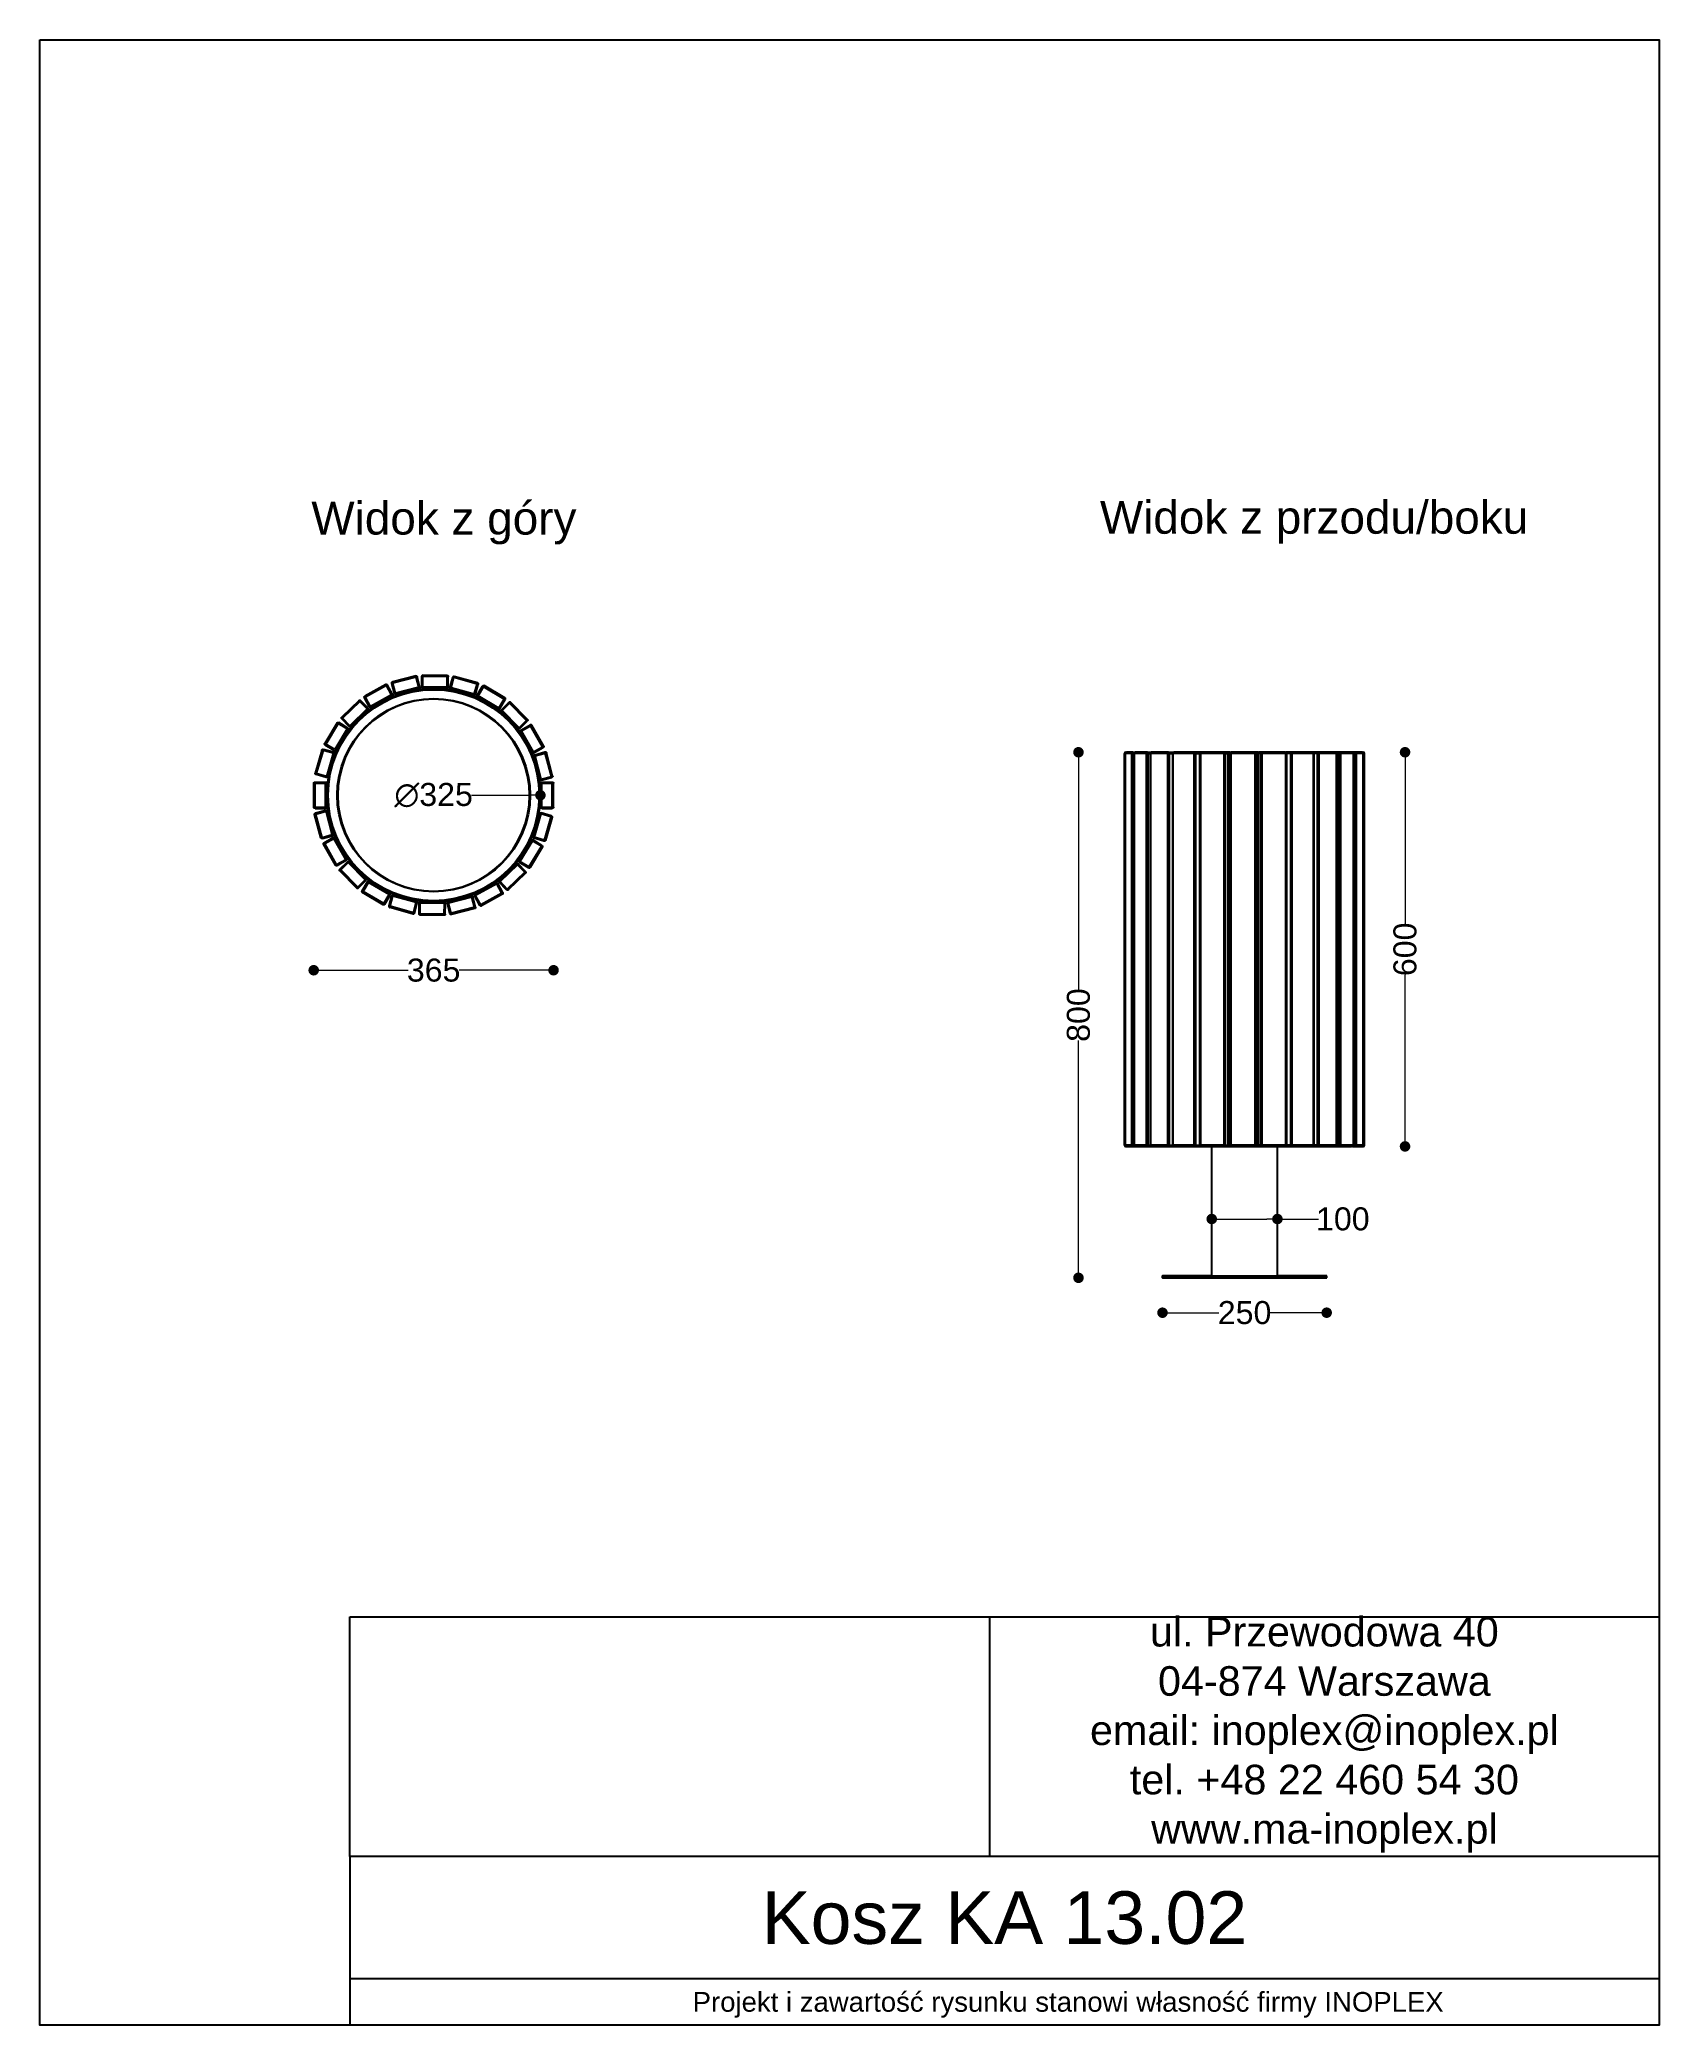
# Model space of a CAD drawing. Header units: millimetres. Extents: x 11868 to 14334, y 16216 to 19238.
import ezdxf

# ---------------------------------------------------------------- set-up
doc = ezdxf.new("R2010")
doc.units = ezdxf.units.MM
doc.header["$LTSCALE"] = 3
doc.styles.get("Standard").update_dxf_attribs({"font": 'arial.ttf'})
doc.dimstyles.new('MATEUSZ', dxfattribs={"dimtxt": 35, "dimasz": 16, "dimexe": 0.18, "dimexo": 0.0625, "dimgap": 0.09, "dimtad": 0, "dimdec": 0, "dimdsep": 46, "dimtxsty": 'Standard', "dimblk": 'DOT', "dimcen": 0.09, "dimse1": 1, "dimse2": 1, "dimadec": 0, "dimazin": 0, "dimtfac": 1, "dimtdec": 0, "dimtofl": 0, "dimtmove": 0, "dimatfit": 3, "dimfxl": 1, "dimtolj": 1, "dimtzin": 0, "dimlwd": 9, "dimlwe": 9, "dimarcsym": 0})
picture_1 = doc.add_image_def('image1.png', size_in_pixel=(179, 67))

msp = doc.modelspace()

# ---------------------------------------------------------------- texts
for s, width, gutter_width, heights, insert, char_height, attachment_point in [('Widok z góry', 1167.306, 1, [0], (12281.7, 18534.7), 50, 1), ('Widok z przodu/boku', 1167.306, 1, [0], (13482.3, 18536), 50, 1), ('ul. Przewodowa 40\\P04-874 Warszawa\\Pemail: inoplex@inoplex.pl\\Ptel. +48 22 460 54 30\\Pwww.ma-inoplex.pl', 1019.877, 1, [432.7], (13824.1, 16658.1), 45, 5), ('Kosz KA 13.02', 1993.625, 1, [0], (13337, 16379.2), 80, 5), ('Projekt i zawartość rysunku stanowi własność firmy INOPLEX ', 1800.088, 12.5, [70.5], (13434, 16247), 30, 5)]:
    msp.add_mtext_dynamic_manual_height_columns(s, width=width, gutter_width=gutter_width, heights=heights, dxfattribs=dict(insert=insert, char_height=char_height, attachment_point=attachment_point))

# ---------------------------------------------------------------- blocks, each defined once
blk = doc.blocks.new('_Dot')
at = {"color": 0, "linetype": 'ByBlock', "lineweight": -2}
blk.add_line((-0.5, 0), (-1, 0), dxfattribs=at)
at = {"color": 0, "linetype": 'ByBlock', "const_width": 0.5}
blk.add_lwpolyline([(-0.25, 0, 1), (0.25, 0, 1)], format="xyb", close=True, dxfattribs=at)
blk = doc.blocks.new('*D29')
at = {"color": 0, "lineweight": 9, "transparency": 16777216}
for p, q in [((12301.3, 17821.6), (12429, 17821.6)), ((12634.5, 17821.6), (12506.8, 17821.6))]:
    blk.add_line(p, q, dxfattribs=at)
at = {"layer": 'Defpoints', "color": 0, "transparency": 16777216}
for p in [(12285.3, 18106.4), (12650.5, 18106.4), (12650.5, 17821.6)]:
    blk.add_point(p, dxfattribs=at)
at = {"color": 0, "lineweight": 9, "transparency": 16777216, "xscale": 16, "yscale": 16, "zscale": 16, "rotation": 180}
blk.add_blockref('_Dot', (12285.3, 17821.6), dxfattribs=at)
at = {"color": 0, "lineweight": 9, "transparency": 16777216, "xscale": 16, "yscale": 16, "zscale": 16}
blk.add_blockref('_Dot', (12650.5, 17821.6), dxfattribs=at)
at = {"color": 0, "transparency": 16777216, "insert": (12467.9, 17821.6), "char_height": 35, "attachment_point": 5}
blk.add_mtext('\\A1;365', dxfattribs=at)
blk = doc.blocks.new('*D31')
at = {"color": 0, "lineweight": 9, "transparency": 16777216}
blk.add_line((12525.8, 18088), (12614.5, 18088), dxfattribs=at)
at = {"layer": 'Defpoints', "color": 0, "transparency": 16777216}
for p in [(12305.3, 18088), (12630.5, 18088)]:
    blk.add_point(p, dxfattribs=at)
at = {"color": 0, "lineweight": 9, "transparency": 16777216, "xscale": 16, "yscale": 16, "zscale": 16}
blk.add_blockref('_Dot', (12630.5, 18088), dxfattribs=at)
at = {"color": 0, "transparency": 16777216, "insert": (12467.9, 18088), "char_height": 35, "attachment_point": 5}
blk.add_mtext('\\A1;∅325', dxfattribs=at)
blk = doc.blocks.new('*D32')
at = {"color": 0, "lineweight": 9, "transparency": 16777216}
for p, q in [((13593.6, 17300.4), (13663.6, 17300.4)), ((13811.6, 17300.4), (13741.6, 17300.4))]:
    blk.add_line(p, q, dxfattribs=at)
at = {"layer": 'Defpoints', "color": 0, "transparency": 16777216}
for p in [(13577.6, 17353.5), (13827.6, 17353.5), (13827.6, 17300.4)]:
    blk.add_point(p, dxfattribs=at)
at = {"color": 0, "lineweight": 9, "transparency": 16777216, "xscale": 16, "yscale": 16, "zscale": 16, "rotation": 180}
blk.add_blockref('_Dot', (13577.6, 17300.4), dxfattribs=at)
at = {"color": 0, "lineweight": 9, "transparency": 16777216, "xscale": 16, "yscale": 16, "zscale": 16}
blk.add_blockref('_Dot', (13827.6, 17300.4), dxfattribs=at)
at = {"color": 0, "transparency": 16777216, "insert": (13702.6, 17300.4), "char_height": 35, "attachment_point": 5}
blk.add_mtext('\\A1;250', dxfattribs=at)
blk = doc.blocks.new('*D33')
at = {"color": 0, "lineweight": 9, "transparency": 16777216}
for p, q in [((13668.6, 17443), (13736.6, 17443)), ((13752.6, 17443), (13815.1, 17443))]:
    blk.add_line(p, q, dxfattribs=at)
at = {"layer": 'Defpoints', "color": 0, "transparency": 16777216}
for p in [(13752.6, 17443), (13652.6, 17356.5), (13752.6, 17356.5)]:
    blk.add_point(p, dxfattribs=at)
at = {"color": 0, "lineweight": 9, "transparency": 16777216, "xscale": 16, "yscale": 16, "zscale": 16, "rotation": 180}
blk.add_blockref('_Dot', (13652.6, 17443), dxfattribs=at)
at = {"color": 0, "lineweight": 9, "transparency": 16777216, "xscale": 16, "yscale": 16, "zscale": 16}
blk.add_blockref('_Dot', (13752.6, 17443), dxfattribs=at)
at = {"color": 0, "transparency": 16777216, "insert": (13852.2, 17443), "char_height": 35, "attachment_point": 5}
blk.add_mtext('\\A1;100', dxfattribs=at)
blk = doc.blocks.new('*D34')
at = {"color": 0, "lineweight": 9, "transparency": 16777216}
for p, q in [((13946.9, 18137.4), (13946.9, 17892.2)), ((13946.9, 17569.5), (13946.9, 17814.6))]:
    blk.add_line(p, q, dxfattribs=at)
at = {"layer": 'Defpoints', "color": 0, "transparency": 16777216}
for p in [(13881.6, 18153.4), (13881.2, 17553.5), (13946.9, 17553.5)]:
    blk.add_point(p, dxfattribs=at)
at = {"color": 0, "lineweight": 9, "transparency": 16777216, "xscale": 16, "yscale": 16, "zscale": 16}
for p, rotation in [((13946.9, 18153.4), 90), ((13946.9, 17553.5), 270)]:
    blk.add_blockref('_Dot', p, dxfattribs=dict(at, rotation=rotation))
at = {"color": 0, "transparency": 16777216, "insert": (13946.9, 17853.4), "char_height": 35, "attachment_point": 5, "rotation": 90}
blk.add_mtext('\\A1;600', dxfattribs=at)
blk = doc.blocks.new('*D35')
at = {"color": 0, "lineweight": 9, "transparency": 16777216}
for p, q in [((13449.7, 18137.4), (13449.7, 17792.2)), ((13449.7, 17369.5), (13449.7, 17714.7))]:
    blk.add_line(p, q, dxfattribs=at)
at = {"layer": 'Defpoints', "color": 0, "transparency": 16777216}
for p in [(13523.7, 18153.4), (13449.7, 17353.5), (13577.8, 17353.5)]:
    blk.add_point(p, dxfattribs=at)
at = {"color": 0, "lineweight": 9, "transparency": 16777216, "xscale": 16, "yscale": 16, "zscale": 16}
for p, rotation in [((13449.7, 18153.4), 90), ((13449.7, 17353.5), 270)]:
    blk.add_blockref('_Dot', p, dxfattribs=dict(at, rotation=rotation))
at = {"color": 0, "transparency": 16777216, "insert": (13449.7, 17753.4), "char_height": 35, "attachment_point": 5, "rotation": 90}
blk.add_mtext('\\A1;800', dxfattribs=at)

# ---------------------------------------------------------------- dimensions: what is measured, and where the dimension line sits
for base, p1, p2, picture, middle in [((13449.7, 17353.5), (13523.7, 18153.4), (13577.8, 17353.5), '*D35', (13449.7, 17753.4)), ((13946.9, 17553.5), (13881.6, 18153.4), (13881.2, 17553.5), '*D34', (13946.9, 17853.4))]:
    dim = msp.add_linear_dim(base=base, p1=p1, p2=p2, angle=90, dimstyle='MATEUSZ')
    dim.commit()
    dim.dimension.update_dxf_attribs({"geometry": picture, "text_midpoint": middle})
for base, p1, p2, picture, middle in [((12650.5, 17821.6), (12285.3, 18106.4), (12650.5, 18106.4), '*D29', (12467.9, 17821.6)), ((13752.6, 17443), (13652.6, 17356.5), (13752.6, 17356.5), '*D33', (13852.2, 17443))]:
    dim = msp.add_linear_dim(base=base, p1=p1, p2=p2, dimstyle='MATEUSZ')
    dim.commit()
    dim.dimension.update_dxf_attribs({"geometry": picture, "text_midpoint": middle, "dimtype": 160})
dim = msp.add_diameter_dim_2p(p1=(12305.3, 18088), p2=(12630.5, 18088), dimstyle='MATEUSZ')
dim.commit()
dim.dimension.update_dxf_attribs({"geometry": '*D31', "text_midpoint": (12467.9, 18088), "dimtype": 163})
dim = msp.add_linear_dim(base=(13827.6, 17300.4), p1=(13577.6, 17353.5), p2=(13827.6, 17353.5), dimstyle='MATEUSZ')
dim.commit()
dim.dimension.update_dxf_attribs({"geometry": '*D32', "text_midpoint": (13702.6, 17300.4)})

# ---------------------------------------------------------------- linework, layer by layer
for p, q in [((12395.2, 18256.6), (12363, 18238.7)), ((12396.2, 18254.8), (12364, 18237)), ((12403.9, 18240.9), (12396.2, 18254.8)), ((12405.3, 18241.6), (12397.6, 18255.6)), ((12408.1, 18242.7), (12404.2, 18258.2)), ((12440.9, 18269.6), (12405.3, 18260.6)), ((12441.4, 18267.7), (12405.8, 18258.6)), ((12409.7, 18243.1), (12405.8, 18258.6)), ((12445.4, 18252.2), (12441.4, 18267.7)), ((12446.9, 18252.5), (12443, 18268.1)), ((12449.9, 18252.9), (12450.1, 18268.9)), ((12451.5, 18252.9), (12451.7, 18268.9)), ((12488.3, 18252.4), (12451.5, 18252.9)), ((12488.5, 18270.4), (12451.7, 18270.9)), ((12488.5, 18268.4), (12451.7, 18268.9)), ((12488.3, 18252.4), (12488.5, 18268.4)), ((12489.9, 18252.4), (12490.1, 18268.4)), ((12492.8, 18252), (12497.1, 18267.4)), ((12494.4, 18251.6), (12498.7, 18267)), ((12534.1, 18257.1), (12498.7, 18267)), ((12534.7, 18259), (12499.2, 18268.9)), ((12529.8, 18241.7), (12534.1, 18257.1)), ((12531.4, 18241.3), (12535.7, 18256.7)), ((12534.1, 18240.1), (12542.2, 18253.9)), ((12535.5, 18239.3), (12543.6, 18253.1)), ((12575.3, 18234.4), (12543.6, 18253.1)), ((12576.3, 18236.1), (12544.6, 18254.8)), ((12354.3, 18232.3), (12327.9, 18206.7)), ((12355.7, 18230.8), (12329.2, 18205.3)), ((12366.8, 18219.3), (12355.7, 18230.8)), ((12368, 18220.4), (12356.9, 18231.9)), ((12370.4, 18222.2), (12362.6, 18236.2)), ((12371.8, 18223), (12364, 18237)), ((12403.9, 18240.9), (12371.8, 18223)), ((12404.9, 18239.1), (12372.8, 18221.2)), ((12445.4, 18252.2), (12409.7, 18243.1)), ((12445.8, 18250.2), (12410.2, 18241.2)), ((12488.2, 18250.4), (12451.4, 18250.9)), ((12529.3, 18239.8), (12493.8, 18249.6)), ((12529.8, 18241.7), (12494.4, 18251.6)), ((12566.2, 18218.9), (12534.5, 18237.6)), ((12567.2, 18220.6), (12535.5, 18239.3)), ((12567.2, 18220.6), (12575.3, 18234.4)), ((12568.6, 18219.8), (12576.7, 18233.6)), ((12571, 18218), (12582.3, 18229.2)), ((12572.1, 18216.8), (12583.5, 18228.1)), ((12609.3, 18201.9), (12583.5, 18228.1)), ((12610.7, 18203.3), (12584.9, 18229.5)), ((12321.1, 18198.2), (12302.1, 18166.7)), ((12322.8, 18197.2), (12303.8, 18165.7)), ((12336.5, 18188.9), (12322.8, 18197.2)), ((12337.3, 18190.3), (12323.6, 18198.6)), ((12339.2, 18192.6), (12328.1, 18204.2)), ((12340.3, 18193.8), (12329.2, 18205.3)), ((12366.8, 18219.3), (12340.3, 18193.8)), ((12368.2, 18217.9), (12341.7, 18192.3)), ((12596.5, 18189.3), (12570.7, 18215.4)), ((12597.9, 18190.7), (12572.1, 18216.8)), ((12597.9, 18190.7), (12609.3, 18201.9)), ((12599.1, 18189.5), (12610.4, 18200.8)), ((12600.9, 18187.1), (12614.8, 18195.1)), ((12601.7, 18185.8), (12615.6, 18193.7)), ((12633.8, 18161.8), (12615.6, 18193.7)), ((12635.6, 18162.7), (12617.3, 18194.7)), ((12316.6, 18156.1), (12303, 18164.3)), ((12317.5, 18157.4), (12303.8, 18165.7)), ((12336.5, 18188.9), (12317.5, 18157.4)), ((12338.2, 18187.9), (12319.2, 18156.4)), ((12618.2, 18152.8), (12599.9, 18184.8)), ((12619.9, 18153.8), (12601.7, 18185.8)), ((12297.7, 18156.8), (12287.4, 18121.5)), ((12299.6, 18156.3), (12289.3, 18120.9)), ((12315, 18151.8), (12299.6, 18156.3)), ((12315.4, 18153.3), (12300.1, 18157.8)), ((12315, 18151.8), (12304.7, 18116.5)), ((12316.9, 18151.2), (12306.6, 18115.9)), ((12619.9, 18153.8), (12633.8, 18161.8)), ((12629.8, 18112), (12620.4, 18147.6)), ((12620.7, 18152.4), (12634.6, 18160.4)), ((12621.9, 18149.7), (12637.3, 18153.8)), ((12622.3, 18148.1), (12637.7, 18152.2)), ((12631.7, 18112.5), (12622.3, 18148.1)), ((12647.2, 18116.7), (12637.7, 18152.2)), ((12649.1, 18117.2), (12639.7, 18152.7)), ((13519.9, 17555.5), (13519.9, 18151.5)), ((13521.3, 17555.5), (13521.3, 18151.5)), ((13530.8, 18151.5), (13521.4, 18151.5)), ((13521.4, 17555.5), (13521.4, 18151.5)), ((13521.9, 18153.5), (13537.9, 18153.5)), ((13532.7, 18153.5), (13523.3, 18153.5)), ((13523.3, 18153.5), (13538.7, 18153.5)), ((13530.8, 17555.5), (13530.8, 18151.5)), ((13532.7, 18153.5), (13548.2, 18153.5)), ((13533.1, 18151.5), (13535.1, 18151.5)), ((13533.1, 17555.5), (13533.1, 18151.5)), ((13534.7, 17555.5), (13534.7, 18151.5)), ((13553.2, 18151.5), (13534.9, 18151.5)), ((13534.9, 17555.5), (13534.9, 18151.5)), ((13536.7, 18153.5), (13550.5, 18153.5)), ((13554.9, 18153.5), (13536.7, 18153.5)), ((13553.2, 17555.5), (13553.2, 18151.5)), ((13554.9, 18153.5), (13568.8, 18153.5)), ((13555.7, 17555.5), (13555.7, 18151.5)), ((13555.7, 18151.5), (13559.7, 18151.5)), ((13559.3, 17555.5), (13559.3, 18151.5)), ((13585.6, 18151.5), (13559.7, 18151.5)), ((13559.7, 17555.5), (13559.7, 18151.5)), ((13587, 18153.5), (13561.2, 18153.5)), ((13561.2, 18153.5), (13572.5, 18153.5)), ((13585.6, 17555.5), (13585.6, 18151.5)), ((13587, 18153.5), (13598.4, 18153.5)), ((13588.2, 18151.5), (13594.1, 18151.5)), ((13588.2, 17555.5), (13588.2, 18151.5)), ((13593.4, 17555.5), (13593.4, 18151.5)), ((13625.9, 18151.5), (13594.1, 18151.5)), ((13594.1, 17555.5), (13594.1, 18151.5)), ((13595.2, 18153.5), (13603.3, 18153.5)), ((13626.9, 18153.5), (13595.2, 18153.5)), ((13635, 18153.5), (13603.3, 18153.5)), ((13638.6, 18153.5), (13606.5, 18153.5)), ((13625.9, 17555.5), (13625.9, 18151.5)), ((13626.9, 18153.5), (13635, 18153.5)), ((13628.3, 17555.5), (13628.3, 18151.5)), ((13628.3, 18151.5), (13635, 18151.5)), ((13634.7, 17555.5), (13634.7, 18151.5)), ((13671.3, 18151.5), (13635.8, 18151.5)), ((13635.8, 17555.5), (13635.8, 18151.5)), ((13671.8, 18153.5), (13636.4, 18153.5)), ((13676.1, 18153.5), (13640.7, 18153.5)), ((13680, 18153.5), (13644.4, 18153.5)), ((13671.3, 17555.5), (13671.3, 18151.5)), ((13671.8, 18153.5), (13676.1, 18153.5)), ((13673.4, 17555.5), (13673.4, 18151.5)), ((13673.4, 18151.5), (13677.7, 18151.5)), ((13680, 18153.5), (13676.1, 18153.5)), ((13680.5, 18151.5), (13677.5, 18151.5)), ((13677.7, 17555.5), (13677.7, 18151.5)), ((13677.7, 18151.5), (13677.7, 17555.5)), ((13680.4, 17555.5), (13680.4, 18151.5)), ((13680.4, 17555.5), (13680.4, 18151.5)), ((13718.8, 18153.5), (13682, 18153.5)), ((13718.8, 18151.5), (13682, 18151.5)), ((13682, 17555.5), (13682, 18151.5)), ((13723, 18153.5), (13686.2, 18153.5)), ((13718.8, 17555.5), (13718.8, 18151.5)), ((13720.4, 17555.5), (13720.4, 18151.5)), ((13720.4, 18151.5), (13720.6, 18151.5)), ((13722.9, 18151.5), (13720.4, 18151.5)), ((13720.6, 17555.5), (13720.6, 18151.5)), ((13720.6, 18151.5), (13720.6, 17555.5)), ((13722.9, 18113.1), (13722.9, 18151.5)), ((13727.5, 18151.5), (13723.6, 18151.5)), ((13723.6, 17555.5), (13723.6, 18151.5)), ((13760.8, 18153.5), (13725.1, 18153.5)), ((13729.1, 18153.5), (13725.1, 18153.5)), ((13727.5, 17555.5), (13727.5, 18151.5)), ((13764.7, 18153.5), (13729.1, 18153.5)), ((13765.2, 18151.5), (13729.5, 18151.5)), ((13729.5, 17555.5), (13729.5, 18151.5)), ((13764.7, 18153.5), (13760.8, 18153.5)), ((13764.5, 18153.5), (13768.8, 18153.5)), ((13765.2, 17555.5), (13765.2, 18151.5)), ((13772.9, 18151.5), (13766.2, 18151.5)), ((13766.4, 18151.5), (13766.4, 17555.5)), ((13798.7, 18153.5), (13766.5, 18153.5)), ((13774.3, 18153.5), (13766.5, 18153.5)), ((13772.9, 17555.5), (13772.9, 18151.5)), ((13806.5, 18153.5), (13774.3, 18153.5)), ((13807.4, 18151.5), (13775.3, 18151.5)), ((13775.3, 17555.5), (13775.3, 18151.5)), ((13806.5, 18153.5), (13798.7, 18153.5)), ((13814.8, 18153.5), (13803.7, 18153.5)), ((13807.4, 17555.5), (13807.4, 18151.5)), ((13813.6, 18151.5), (13808.2, 18151.5)), ((13808.2, 18151.5), (13808.2, 17555.5)), ((13813.6, 17555.5), (13813.6, 18151.5)), ((13841.2, 18153.5), (13814.8, 18153.5)), ((13816.1, 17555.5), (13816.1, 18151.5)), ((13842.6, 18151.5), (13816.1, 18151.5)), ((13841.2, 18153.5), (13830.1, 18153.5)), ((13847.7, 18153.5), (13834, 18153.5)), ((13842.6, 17555.5), (13842.6, 18151.5)), ((13846.8, 18151.5), (13842.8, 18151.5)), ((13843, 18151.5), (13843, 17555.5)), ((13846.8, 17555.5), (13846.8, 18151.5)), ((13866.7, 18153.5), (13847.7, 18153.5)), ((13868.4, 18151.5), (13849.4, 18151.5)), ((13849.4, 17555.5), (13849.4, 18151.5)), ((13866.7, 18153.5), (13853, 18153.5)), ((13870.9, 18153.5), (13855.5, 18153.5)), ((13881.2, 18153.5), (13865.8, 18153.5)), ((13867.2, 18153.5), (13883.2, 18153.5)), ((13870.4, 18151.5), (13868.3, 18151.5)), ((13868.4, 17555.5), (13868.4, 18151.5)), ((13868.6, 18151.5), (13868.6, 17555.5)), ((13870.4, 17555.5), (13870.4, 18151.5)), ((13881.2, 18153.5), (13870.9, 18153.5)), ((13883.1, 18151.5), (13872.8, 18151.5)), ((13872.8, 17555.5), (13872.8, 18151.5)), ((13883.1, 17555.5), (13883.1, 18151.5)), ((13883.1, 18151.5), (13883.1, 17555.5)), ((13885.2, 17555.5), (13885.2, 18151.5)), ((12285.3, 18069.6), (12285.3, 18106.4)), ((12287.3, 18108), (12303.3, 18108)), ((12287.3, 18069.6), (12287.3, 18106.4)), ((12287.3, 18106.4), (12303.3, 18106.4)), ((12304.2, 18114.9), (12288.9, 18119.4)), ((12304.7, 18116.5), (12289.3, 18120.9)), ((12303.3, 18069.6), (12303.3, 18106.4)), ((12305.3, 18069.6), (12305.3, 18106.4)), ((12630.5, 18069.6), (12630.5, 18106.4)), ((12631.7, 18112.5), (12647.2, 18116.7)), ((12632.1, 18111), (12647.6, 18115.1)), ((12632.5, 18108), (12648.5, 18108)), ((12632.5, 18106.4), (12648.5, 18106.4)), ((12632.5, 18069.6), (12632.5, 18106.4)), ((12648.5, 18069.6), (12648.5, 18106.4)), ((12650.5, 18069.6), (12650.5, 18106.4)), ((12296.1, 18023.3), (12286.7, 18058.9)), ((12287.3, 18069.6), (12303.3, 18069.6)), ((12287.3, 18068), (12303.3, 18068)), ((12288.2, 18061), (12303.6, 18065.1)), ((12288.6, 18059.4), (12304.1, 18063.5)), ((12298, 18023.8), (12288.6, 18059.4)), ((12313.5, 18028), (12304.1, 18063.5)), ((12315.4, 18028.5), (12306, 18064)), ((12629.2, 18060.2), (12618.9, 18024.8)), ((12631.1, 18059.6), (12620.8, 18024.3)), ((12646.5, 18055.1), (12631.1, 18059.6)), ((12646.9, 18056.7), (12631.6, 18061.1)), ((12632.5, 18069.6), (12648.5, 18069.6)), ((12632.5, 18068), (12648.5, 18068)), ((12646.5, 18055.1), (12636.2, 18019.8)), ((12648.4, 18054.6), (12638.1, 18019.2)), ((12298, 18023.8), (12313.5, 18028)), ((12298.5, 18022.3), (12313.9, 18026.4)), ((12318.5, 17981.4), (12300.2, 18013.3)), ((12301.2, 18015.7), (12315.1, 18023.6)), ((12302, 18014.3), (12315.9, 18022.3)), ((12320.2, 17982.4), (12302, 18014.3)), ((12334.1, 17990.3), (12315.9, 18022.3)), ((12335.9, 17991.3), (12317.6, 18023.2)), ((12616.6, 18019.7), (12597.6, 17988.2)), ((12618.3, 18018.6), (12599.3, 17987.1)), ((12632, 18010.3), (12618.3, 18018.6)), ((12632.8, 18011.7), (12619.1, 18020)), ((12635.7, 18018.3), (12620.4, 18022.7)), ((12636.2, 18019.8), (12620.8, 18024.3)), ((12320.2, 17982.4), (12334.1, 17990.3)), ((12321, 17981), (12334.9, 17988.9)), ((12325.3, 17975.3), (12336.7, 17986.5)), ((12326.5, 17974.2), (12337.9, 17985.4)), ((12363.7, 17959.2), (12337.9, 17985.4)), ((12365.1, 17960.6), (12339.3, 17986.8)), ((12594.1, 17983.8), (12567.6, 17958.2)), ((12595.4, 17982.3), (12569, 17956.8)), ((12606.6, 17970.8), (12595.4, 17982.3)), ((12607.7, 17971.9), (12596.6, 17983.4)), ((12612.2, 17977.5), (12598.5, 17985.8)), ((12613, 17978.9), (12599.3, 17987.1)), ((12632, 18010.3), (12613, 17978.9)), ((12633.7, 18009.3), (12614.7, 17977.8)), ((12350.9, 17946.6), (12325, 17972.8)), ((12352.3, 17948), (12326.5, 17974.2)), ((12352.3, 17948), (12363.7, 17959.2)), ((12353.5, 17946.8), (12364.8, 17958.1)), ((12359.1, 17942.5), (12367.2, 17956.3)), ((12360.5, 17941.6), (12368.6, 17955.4)), ((12400.3, 17936.8), (12368.6, 17955.4)), ((12401.3, 17938.5), (12369.6, 17957.2)), ((12563, 17954.8), (12530.9, 17937)), ((12564, 17953.1), (12531.8, 17935.2)), ((12571.8, 17939.1), (12564, 17953.1)), ((12573.2, 17939.9), (12565.4, 17953.9)), ((12578.9, 17944.1), (12567.8, 17955.7)), ((12580.1, 17945.2), (12569, 17956.8)), ((12606.6, 17970.8), (12580.1, 17945.2)), ((12607.9, 17969.4), (12581.5, 17943.8)), ((12391.2, 17921.3), (12359.5, 17939.9)), ((12392.2, 17923), (12360.5, 17941.6)), ((12392.2, 17923), (12400.3, 17936.8)), ((12393.6, 17922.2), (12401.7, 17936)), ((12400.1, 17919.4), (12404.4, 17934.8)), ((12401.7, 17919), (12406, 17934.4)), ((12441.4, 17924.5), (12406, 17934.4)), ((12442, 17926.4), (12406.5, 17936.3)), ((12437.1, 17909.1), (12441.4, 17924.5)), ((12438.7, 17908.7), (12443, 17924.1)), ((12445.7, 17907.6), (12445.9, 17923.6)), ((12447.3, 17907.6), (12447.5, 17923.6)), ((12484.3, 17925.2), (12447.5, 17925.6)), ((12484.3, 17923.2), (12447.5, 17923.6)), ((12484.1, 17907.2), (12484.3, 17923.2)), ((12485.7, 17907.2), (12485.9, 17923.2)), ((12492.8, 17908), (12488.9, 17923.5)), ((12525.6, 17934.9), (12490, 17925.8)), ((12526.1, 17932.9), (12490.4, 17923.9)), ((12494.4, 17908.4), (12490.4, 17923.9)), ((12530, 17917.4), (12526.1, 17932.9)), ((12531.6, 17917.8), (12527.7, 17933.3)), ((12538.2, 17920.4), (12530.4, 17934.4)), ((12539.6, 17921.2), (12531.8, 17935.2)), ((12571.8, 17939.1), (12539.6, 17921.2)), ((12572.8, 17937.4), (12540.6, 17919.5)), ((12436.6, 17907.2), (12401.1, 17917)), ((12437.1, 17909.1), (12401.7, 17919)), ((12484.1, 17907.2), (12447.3, 17907.6)), ((12484.1, 17905.2), (12447.3, 17905.6)), ((12530, 17917.4), (12494.4, 17908.4)), ((12530.5, 17915.5), (12494.9, 17906.5)), ((13530.8, 17555.5), (13521.4, 17555.5)), ((13521.9, 17553.5), (13537.9, 17553.5)), ((13532.7, 17553.5), (13523.3, 17553.5)), ((13523.3, 17553.5), (13538.7, 17553.5)), ((13532.7, 17553.5), (13548.2, 17553.5)), ((13533.1, 17555.5), (13535.1, 17555.5)), ((13553.2, 17555.5), (13534.9, 17555.5)), ((13536.7, 17553.5), (13550.5, 17553.5)), ((13554.9, 17553.5), (13536.7, 17553.5)), ((13554.9, 17553.5), (13568.8, 17553.5)), ((13555.7, 17555.5), (13559.7, 17555.5)), ((13585.6, 17555.5), (13559.7, 17555.5)), ((13587, 17553.5), (13561.2, 17553.5)), ((13561.2, 17553.5), (13572.5, 17553.5)), ((13587, 17553.5), (13598.4, 17553.5)), ((13588.2, 17555.5), (13594.1, 17555.5)), ((13625.9, 17555.5), (13594.1, 17555.5)), ((13595.2, 17553.5), (13603.3, 17553.5)), ((13626.9, 17553.5), (13595.2, 17553.5)), ((13635, 17553.5), (13603.3, 17553.5)), ((13626.9, 17553.5), (13635, 17553.5)), ((13628.3, 17555.5), (13635, 17555.5)), ((13671.3, 17555.5), (13635.8, 17555.5)), ((13671.8, 17553.5), (13636.4, 17553.5)), ((13676.1, 17553.5), (13640.7, 17553.5)), ((13652.6, 17356.5), (13652.6, 17553.5)), ((13671.8, 17553.5), (13676.1, 17553.5)), ((13673.4, 17555.5), (13677.7, 17555.5)), ((13718.8, 17555.5), (13682, 17555.5)), ((13718.8, 17553.5), (13682, 17553.5)), ((13720.4, 17555.5), (13720.6, 17555.5)), ((13727.5, 17555.5), (13723.6, 17555.5)), ((13729.1, 17553.5), (13725.1, 17553.5)), ((13760.8, 17553.5), (13725.1, 17553.5)), ((13764.7, 17553.5), (13729.1, 17553.5)), ((13765.2, 17555.5), (13729.5, 17555.5)), ((13752.6, 17356.5), (13752.6, 17553.5)), ((13764.7, 17553.5), (13760.8, 17553.5)), ((13772.9, 17555.5), (13766.2, 17555.5)), ((13774.3, 17553.5), (13766.5, 17553.5)), ((13798.7, 17553.5), (13766.5, 17553.5)), ((13806.5, 17553.5), (13774.3, 17553.5)), ((13807.4, 17555.5), (13775.3, 17555.5)), ((13806.5, 17553.5), (13798.7, 17553.5)), ((13814.8, 17553.5), (13803.7, 17553.5)), ((13813.6, 17555.5), (13807.9, 17555.5)), ((13841.2, 17553.5), (13814.8, 17553.5)), ((13842.6, 17555.5), (13816.1, 17555.5)), ((13841.2, 17553.5), (13830.1, 17553.5)), ((13847.7, 17553.5), (13834, 17553.5)), ((13846.8, 17555.5), (13842.6, 17555.5)), ((13866.7, 17553.5), (13847.7, 17553.5)), ((13868.4, 17555.5), (13849.4, 17555.5)), ((13866.7, 17553.5), (13853, 17553.5)), ((13870.9, 17553.5), (13855.5, 17553.5)), ((13881.2, 17553.5), (13865.8, 17553.5)), ((13867.2, 17553.5), (13883.2, 17553.5)), ((13870.4, 17555.5), (13868.3, 17555.5)), ((13881.2, 17553.5), (13870.9, 17553.5)), ((13883.1, 17555.5), (13872.8, 17555.5)), ((13577.6, 17353.5), (13577.6, 17356.5)), ((13827.6, 17353.5), (13827.6, 17356.5)), ((12340.1, 16473), (12340.1, 16837.6)), ((12533.9, 16837.6), (14334, 16837.6)), ((14334, 16837.6), (14334, 16473)), ((12340.1, 16473), (12340.1, 16215.9)), ((14334, 16473), (12533.9, 16473)), ((14333.8, 16286.4), (12340.1, 16286.4))]:
    msp.add_line(p, q)
msp.add_lwpolyline([(11868.1, 19237.9), (14334, 19237.9), (14334, 16215.9), (11868.1, 16215.9)], close=True)
for points in [[(12395.2, 18256.6, 0), (12395.3, 18256.6, 0), (12395.5, 18256.7, 0), (12395.6, 18256.7, 0), (12395.8, 18256.8, 0), (12395.9, 18256.7, 0), (12396.1, 18256.7, 0), (12396.3, 18256.7, 0), (12396.5, 18256.6, 0), (12396.6, 18256.5, 0), (12396.8, 18256.4, 0), (12397, 18256.3, 0), (12397.2, 18256.1, 0), (12397.4, 18255.8, 0), (12397.6, 18255.6, 0)], [(12396.2, 18254.8, 0), (12395.2, 18256.6, 0)], [(12397.6, 18255.6, 0), (12397.6, 18255.6, 0), (12397.6, 18255.6, 0), (12397.6, 18255.6, 0), (12397.6, 18255.6, 0), (12397.6, 18255.6, 0), (12397.6, 18255.6, 0), (12397.6, 18255.6, 0), (12397.6, 18255.6, 0), (12397.6, 18255.6, 0), (12397.6, 18255.6, 0), (12397.6, 18255.6, 0), (12397.6, 18255.6, 0), (12397.6, 18255.6, 0), (12397.5, 18255.6, 0), (12397.4, 18255.5, 0), (12396.2, 18254.8, 0)], [(12404.2, 18258.2, 0), (12404.1, 18258.6, 0), (12404.1, 18259, 0), (12404.1, 18259.2, 0), (12404.2, 18259.4, 0), (12404.2, 18259.6, 0), (12404.3, 18259.7, 0), (12404.4, 18259.9, 0), (12404.5, 18260, 0), (12404.6, 18260.2, 0), (12404.7, 18260.3, 0), (12404.9, 18260.4, 0), (12405, 18260.5, 0), (12405.1, 18260.5, 0), (12405.3, 18260.6, 0)], [(12405.8, 18258.6, 0), (12404.2, 18258.2, 0)], [(12405.3, 18260.6, 0), (12405.3, 18260.6, 0), (12405.3, 18260.6, 0), (12405.3, 18260.6, 0), (12405.3, 18260.6, 0), (12405.3, 18260.6, 0), (12405.3, 18260.6, 0), (12405.3, 18260.6, 0), (12405.3, 18260.6, 0), (12405.3, 18260.6, 0), (12405.3, 18260.6, 0), (12405.3, 18260.6, 0), (12405.3, 18260.6, 0), (12405.3, 18260.6, 0), (12405.3, 18260.6, 0), (12405.3, 18260.5, 0), (12405.3, 18260.3, 0), (12405.8, 18258.6, 0)], [(12440.9, 18269.6, 0), (12441.1, 18269.6, 0), (12441.2, 18269.6, 0), (12441.4, 18269.6, 0), (12441.5, 18269.6, 0), (12441.7, 18269.6, 0), (12441.9, 18269.5, 0), (12442, 18269.4, 0), (12442.2, 18269.3, 0), (12442.3, 18269.2, 0), (12442.5, 18269.1, 0), (12442.6, 18268.9, 0), (12442.8, 18268.6, 0), (12442.9, 18268.3, 0), (12443, 18268.1, 0)], [(12441.4, 18267.7, 0), (12440.9, 18269.6, 0)], [(12443, 18268.1, 0), (12443, 18268.1, 0), (12443, 18268.1, 0), (12443, 18268.1, 0), (12443, 18268.1, 0), (12443, 18268.1, 0), (12443, 18268.1, 0), (12443, 18268.1, 0), (12443, 18268.1, 0), (12443, 18268.1, 0), (12443, 18268.1, 0), (12443, 18268.1, 0), (12443, 18268.1, 0), (12443, 18268.1, 0), (12443, 18268.1, 0), (12442.9, 18268, 0), (12442.8, 18268, 0), (12441.4, 18267.7, 0)], [(12451.4, 18250.9, 0), (12451.3, 18250.9, 0), (12451.2, 18250.9, 0), (12451, 18251, 0), (12450.9, 18251, 0), (12450.7, 18251.1, 0), (12450.6, 18251.2, 0), (12450.4, 18251.3, 0), (12450.3, 18251.5, 0), (12450.2, 18251.6, 0), (12450.1, 18251.8, 0), (12450, 18252, 0), (12449.9, 18252.3, 0), (12449.9, 18252.6, 0), (12449.9, 18252.9, 0)], [(12449.9, 18252.9, 0), (12449.9, 18252.9, 0), (12449.9, 18252.9, 0), (12449.9, 18252.9, 0), (12449.9, 18252.9, 0), (12449.9, 18252.9, 0), (12449.9, 18252.9, 0), (12449.9, 18252.9, 0), (12449.9, 18252.9, 0), (12449.9, 18252.9, 0), (12449.9, 18252.9, 0), (12449.9, 18252.9, 0), (12449.9, 18252.9, 0), (12449.9, 18252.9, 0), (12449.9, 18252.9, 0), (12449.9, 18252.9, 0), (12450.1, 18252.9, 0), (12451.5, 18252.9, 0)], [(12450.1, 18268.9, 0), (12450.1, 18269.3, 0), (12450.2, 18269.6, 0), (12450.3, 18269.8, 0), (12450.3, 18270, 0), (12450.4, 18270.2, 0), (12450.6, 18270.3, 0), (12450.7, 18270.4, 0), (12450.8, 18270.6, 0), (12451, 18270.7, 0), (12451.1, 18270.7, 0), (12451.2, 18270.8, 0), (12451.4, 18270.8, 0), (12451.5, 18270.9, 0), (12451.7, 18270.9, 0)], [(12451.7, 18268.9, 0), (12450.1, 18268.9, 0)], [(12451.5, 18252.9, 0), (12451.4, 18250.9, 0)], [(12451.7, 18270.9, 0), (12451.7, 18270.9, 0), (12451.7, 18270.9, 0), (12451.7, 18270.9, 0), (12451.7, 18270.9, 0), (12451.7, 18270.9, 0), (12451.7, 18270.9, 0), (12451.7, 18270.9, 0), (12451.7, 18270.9, 0), (12451.7, 18270.9, 0), (12451.7, 18270.9, 0), (12451.7, 18270.9, 0), (12451.7, 18270.9, 0), (12451.7, 18270.9, 0), (12451.7, 18270.9, 0), (12451.7, 18270.8, 0), (12451.7, 18270.6, 0), (12451.7, 18268.9, 0)], [(12488.5, 18268.4, 0), (12488.5, 18270.4, 0)], [(12488.5, 18270.4, 0), (12488.6, 18270.4, 0), (12488.8, 18270.4, 0), (12488.9, 18270.4, 0), (12489.1, 18270.3, 0), (12489.2, 18270.2, 0), (12489.4, 18270.1, 0), (12489.5, 18270, 0), (12489.6, 18269.8, 0), (12489.7, 18269.7, 0), (12489.8, 18269.5, 0), (12489.9, 18269.3, 0), (12490, 18269, 0), (12490.1, 18268.7, 0), (12490.1, 18268.4, 0)], [(12490.1, 18268.4, 0), (12490.1, 18268.4, 0), (12490.1, 18268.4, 0), (12490.1, 18268.4, 0), (12490.1, 18268.4, 0), (12490.1, 18268.4, 0), (12490.1, 18268.4, 0), (12490.1, 18268.4, 0), (12490.1, 18268.4, 0), (12490.1, 18268.4, 0), (12490.1, 18268.4, 0), (12490.1, 18268.4, 0), (12490.1, 18268.4, 0), (12490.1, 18268.4, 0), (12490.1, 18268.4, 0), (12490, 18268.4, 0), (12489.9, 18268.4, 0), (12488.5, 18268.4, 0)], [(12497.1, 18267.4, 0), (12497.2, 18267.8, 0), (12497.4, 18268.1, 0), (12497.5, 18268.2, 0), (12497.7, 18268.4, 0), (12497.8, 18268.5, 0), (12498, 18268.6, 0), (12498.1, 18268.7, 0), (12498.3, 18268.8, 0), (12498.4, 18268.9, 0), (12498.6, 18268.9, 0), (12498.8, 18269, 0), (12498.9, 18269, 0), (12499.1, 18268.9, 0), (12499.2, 18268.9, 0)], [(12498.7, 18267, 0), (12497.1, 18267.4, 0)], [(12499.2, 18268.9, 0), (12499.2, 18268.9, 0), (12499.2, 18268.9, 0), (12499.2, 18268.9, 0), (12499.2, 18268.9, 0), (12499.2, 18268.9, 0), (12499.2, 18268.9, 0), (12499.2, 18268.9, 0), (12499.2, 18268.9, 0), (12499.2, 18268.9, 0), (12499.2, 18268.9, 0), (12499.2, 18268.9, 0), (12499.2, 18268.9, 0), (12499.2, 18268.9, 0), (12499.2, 18268.9, 0), (12499.2, 18268.9, 0), (12499.1, 18268.7, 0), (12498.7, 18267, 0)], [(12534.1, 18257.1, 0), (12534.7, 18259, 0)], [(12535.7, 18256.7, 0), (12535.7, 18256.7, 0), (12535.7, 18256.7, 0), (12535.7, 18256.7, 0), (12535.7, 18256.7, 0), (12535.7, 18256.7, 0), (12535.7, 18256.7, 0), (12535.7, 18256.7, 0), (12535.7, 18256.7, 0), (12535.7, 18256.7, 0), (12535.7, 18256.7, 0), (12535.7, 18256.7, 0), (12535.7, 18256.7, 0), (12535.7, 18256.7, 0), (12535.6, 18256.7, 0), (12535.6, 18256.7, 0), (12535.5, 18256.7, 0), (12534.1, 18257.1, 0)], [(12534.7, 18259, 0), (12534.8, 18259, 0), (12534.9, 18258.9, 0), (12535.1, 18258.8, 0), (12535.2, 18258.7, 0), (12535.3, 18258.6, 0), (12535.4, 18258.5, 0), (12535.5, 18258.3, 0), (12535.6, 18258.2, 0), (12535.7, 18258, 0), (12535.7, 18257.8, 0), (12535.7, 18257.6, 0), (12535.7, 18257.2, 0), (12535.7, 18256.9, 0), (12535.7, 18256.7, 0)], [(12542.2, 18253.9, 0), (12542.4, 18254.2, 0), (12542.7, 18254.5, 0), (12542.8, 18254.6, 0), (12543, 18254.7, 0), (12543.2, 18254.8, 0), (12543.3, 18254.9, 0), (12543.5, 18254.9, 0), (12543.7, 18255, 0), (12543.9, 18255, 0), (12544, 18255, 0), (12544.2, 18255, 0), (12544.4, 18254.9, 0), (12544.5, 18254.9, 0), (12544.6, 18254.8, 0)], [(12543.6, 18253.1, 0), (12542.2, 18253.9, 0)], [(12544.6, 18254.8, 0), (12544.6, 18254.8, 0), (12544.6, 18254.8, 0), (12544.6, 18254.8, 0), (12544.6, 18254.8, 0), (12544.6, 18254.8, 0), (12544.6, 18254.8, 0), (12544.6, 18254.8, 0), (12544.6, 18254.8, 0), (12544.6, 18254.8, 0), (12544.6, 18254.8, 0), (12544.6, 18254.8, 0), (12544.6, 18254.8, 0), (12544.6, 18254.8, 0), (12544.6, 18254.8, 0), (12544.6, 18254.7, 0), (12544.5, 18254.6, 0), (12543.6, 18253.1, 0)], [(12354.3, 18232.3, 0), (12354.4, 18232.3, 0), (12354.6, 18232.4, 0), (12354.7, 18232.5, 0), (12354.9, 18232.6, 0), (12355, 18232.6, 0), (12355.2, 18232.6, 0), (12355.4, 18232.6, 0), (12355.6, 18232.6, 0), (12355.7, 18232.6, 0), (12355.9, 18232.5, 0), (12356.1, 18232.5, 0), (12356.5, 18232.3, 0), (12356.7, 18232.1, 0), (12356.9, 18231.9, 0)], [(12355.7, 18230.8, 0), (12354.3, 18232.3, 0)], [(12356.9, 18231.9, 0), (12356.9, 18231.9, 0), (12356.9, 18231.9, 0), (12356.9, 18231.9, 0), (12356.9, 18231.9, 0), (12356.9, 18231.9, 0), (12356.9, 18231.9, 0), (12356.9, 18231.9, 0), (12356.9, 18231.9, 0), (12356.9, 18231.9, 0), (12356.9, 18231.9, 0), (12356.9, 18231.9, 0), (12356.9, 18231.9, 0), (12356.9, 18231.9, 0), (12356.9, 18231.9, 0), (12356.8, 18231.9, 0), (12356.7, 18231.8, 0), (12355.7, 18230.8, 0)], [(12362.6, 18236.2, 0), (12362.5, 18236.5, 0), (12362.4, 18236.9, 0), (12362.3, 18237.1, 0), (12362.3, 18237.3, 0), (12362.3, 18237.4, 0), (12362.3, 18237.6, 0), (12362.4, 18237.8, 0), (12362.4, 18238, 0), (12362.5, 18238.1, 0), (12362.6, 18238.3, 0), (12362.7, 18238.4, 0), (12362.8, 18238.5, 0), (12362.9, 18238.6, 0), (12363, 18238.7, 0)], [(12364, 18237, 0), (12362.6, 18236.2, 0)], [(12363, 18238.7, 0), (12363, 18238.7, 0), (12363, 18238.7, 0), (12363, 18238.7, 0), (12363, 18238.7, 0), (12363, 18238.7, 0), (12363, 18238.7, 0), (12363, 18238.7, 0), (12363, 18238.7, 0), (12363, 18238.7, 0), (12363, 18238.7, 0), (12363, 18238.7, 0), (12363, 18238.7, 0), (12363, 18238.7, 0), (12363, 18238.7, 0), (12363.1, 18238.6, 0), (12363.2, 18238.5, 0), (12364, 18237, 0)], [(12370.4, 18222.2, 0), (12370.4, 18222.2, 0), (12370.4, 18222.2, 0), (12370.4, 18222.2, 0), (12370.4, 18222.2, 0), (12370.4, 18222.2, 0), (12370.4, 18222.2, 0), (12370.4, 18222.2, 0), (12370.4, 18222.2, 0), (12370.4, 18222.2, 0), (12370.4, 18222.2, 0), (12370.4, 18222.2, 0), (12370.4, 18222.2, 0), (12370.4, 18222.2, 0), (12370.4, 18222.2, 0), (12370.4, 18222.2, 0), (12370.6, 18222.3, 0), (12371.8, 18223, 0)], [(12371.8, 18223, 0), (12372.8, 18221.2, 0)], [(12403.9, 18240.9, 0), (12405.3, 18241.6, 0)], [(12404.9, 18239.1, 0), (12404.9, 18239.1, 0), (12404.9, 18239.1, 0), (12404.9, 18239.1, 0), (12404.9, 18239.1, 0), (12404.9, 18239.1, 0), (12404.9, 18239.1, 0), (12404.9, 18239.1, 0), (12404.9, 18239.1, 0), (12404.9, 18239.1, 0), (12404.9, 18239.1, 0), (12404.9, 18239.1, 0), (12404.9, 18239.1, 0), (12404.9, 18239.1, 0), (12404.9, 18239.1, 0), (12404.9, 18239.2, 0), (12404.8, 18239.3, 0), (12403.9, 18240.9, 0)], [(12405.3, 18241.6, 0), (12405.5, 18241.3, 0), (12405.6, 18240.9, 0), (12405.6, 18240.7, 0), (12405.7, 18240.6, 0), (12405.6, 18240.4, 0), (12405.6, 18240.2, 0), (12405.6, 18240, 0), (12405.5, 18239.8, 0), (12405.5, 18239.7, 0), (12405.4, 18239.5, 0), (12405.3, 18239.4, 0), (12405.2, 18239.3, 0), (12405, 18239.2, 0), (12404.9, 18239.1, 0)], [(12408.1, 18242.7, 0), (12408.1, 18242.7, 0), (12408.1, 18242.7, 0), (12408.1, 18242.7, 0), (12408.1, 18242.7, 0), (12408.1, 18242.7, 0), (12408.1, 18242.7, 0), (12408.1, 18242.7, 0), (12408.1, 18242.7, 0), (12408.1, 18242.7, 0), (12408.1, 18242.7, 0), (12408.1, 18242.7, 0), (12408.1, 18242.7, 0), (12408.1, 18242.7, 0), (12408.1, 18242.7, 0), (12408.2, 18242.7, 0), (12408.3, 18242.8, 0), (12409.7, 18243.1, 0)], [(12410.2, 18241.2, 0), (12410, 18241.2, 0), (12409.9, 18241.2, 0), (12409.7, 18241.2, 0), (12409.6, 18241.2, 0), (12409.4, 18241.2, 0), (12409.2, 18241.3, 0), (12409.1, 18241.4, 0), (12408.9, 18241.5, 0), (12408.8, 18241.6, 0), (12408.6, 18241.7, 0), (12408.5, 18241.9, 0), (12408.3, 18242.2, 0), (12408.2, 18242.5, 0), (12408.1, 18242.7, 0)], [(12409.7, 18243.1, 0), (12410.2, 18241.2, 0)], [(12445.4, 18252.2, 0), (12446.9, 18252.5, 0)], [(12445.8, 18250.2, 0), (12445.8, 18250.2, 0), (12445.8, 18250.2, 0), (12445.8, 18250.2, 0), (12445.8, 18250.2, 0), (12445.8, 18250.2, 0), (12445.8, 18250.2, 0), (12445.8, 18250.2, 0), (12445.8, 18250.2, 0), (12445.8, 18250.2, 0), (12445.8, 18250.2, 0), (12445.8, 18250.2, 0), (12445.8, 18250.2, 0), (12445.8, 18250.2, 0), (12445.8, 18250.2, 0), (12445.8, 18250.3, 0), (12445.8, 18250.5, 0), (12445.4, 18252.2, 0)], [(12446.9, 18252.5, 0), (12447, 18252.2, 0), (12447, 18251.8, 0), (12447, 18251.6, 0), (12446.9, 18251.4, 0), (12446.9, 18251.2, 0), (12446.8, 18251.1, 0), (12446.7, 18250.9, 0), (12446.6, 18250.7, 0), (12446.5, 18250.6, 0), (12446.4, 18250.5, 0), (12446.3, 18250.4, 0), (12446.1, 18250.3, 0), (12446, 18250.3, 0), (12445.8, 18250.2, 0)], [(12489.9, 18252.4, 0), (12489.8, 18252.1, 0), (12489.7, 18251.7, 0), (12489.7, 18251.5, 0), (12489.6, 18251.3, 0), (12489.5, 18251.2, 0), (12489.4, 18251, 0), (12489.3, 18250.9, 0), (12489.1, 18250.8, 0), (12489, 18250.7, 0), (12488.8, 18250.6, 0), (12488.7, 18250.5, 0), (12488.5, 18250.5, 0), (12488.4, 18250.4, 0), (12488.2, 18250.4, 0)], [(12488.2, 18250.4, 0), (12488.2, 18250.4, 0), (12488.2, 18250.4, 0), (12488.2, 18250.4, 0), (12488.2, 18250.4, 0), (12488.2, 18250.4, 0), (12488.2, 18250.4, 0), (12488.2, 18250.4, 0), (12488.2, 18250.4, 0), (12488.2, 18250.4, 0), (12488.2, 18250.4, 0), (12488.2, 18250.4, 0), (12488.2, 18250.4, 0), (12488.2, 18250.4, 0), (12488.2, 18250.5, 0), (12488.2, 18250.5, 0), (12488.2, 18250.7, 0), (12488.3, 18252.4, 0)], [(12488.3, 18252.4, 0), (12489.9, 18252.4, 0)], [(12493.8, 18249.6, 0), (12493.7, 18249.7, 0), (12493.6, 18249.8, 0), (12493.4, 18249.8, 0), (12493.3, 18249.9, 0), (12493.2, 18250.1, 0), (12493.1, 18250.2, 0), (12493, 18250.3, 0), (12492.9, 18250.5, 0), (12492.8, 18250.7, 0), (12492.8, 18250.9, 0), (12492.8, 18251.1, 0), (12492.7, 18251.5, 0), (12492.8, 18251.7, 0), (12492.8, 18252, 0)], [(12492.8, 18252, 0), (12492.8, 18252, 0), (12492.8, 18252, 0), (12492.8, 18252, 0), (12492.8, 18252, 0), (12492.8, 18252, 0), (12492.8, 18252, 0), (12492.8, 18252, 0), (12492.8, 18252, 0), (12492.8, 18252, 0), (12492.8, 18252, 0), (12492.8, 18252, 0), (12492.8, 18252, 0), (12492.8, 18252, 0), (12492.8, 18252, 0), (12492.9, 18252, 0), (12493, 18251.9, 0), (12494.4, 18251.6, 0)], [(12494.4, 18251.6, 0), (12493.8, 18249.6, 0)], [(12529.3, 18239.8, 0), (12529.3, 18239.8, 0), (12529.3, 18239.8, 0), (12529.3, 18239.8, 0), (12529.3, 18239.8, 0), (12529.3, 18239.8, 0), (12529.3, 18239.8, 0), (12529.3, 18239.8, 0), (12529.3, 18239.8, 0), (12529.3, 18239.8, 0), (12529.3, 18239.8, 0), (12529.3, 18239.8, 0), (12529.3, 18239.8, 0), (12529.3, 18239.8, 0), (12529.3, 18239.8, 0), (12529.4, 18240, 0), (12529.8, 18241.7, 0)], [(12531.4, 18241.3, 0), (12531.2, 18240.9, 0), (12531.1, 18240.6, 0), (12530.9, 18240.4, 0), (12530.8, 18240.3, 0), (12530.7, 18240.1, 0), (12530.5, 18240, 0), (12530.4, 18239.9, 0), (12530.2, 18239.8, 0), (12530.1, 18239.8, 0), (12529.9, 18239.7, 0), (12529.7, 18239.7, 0), (12529.6, 18239.7, 0), (12529.4, 18239.7, 0), (12529.3, 18239.8, 0)], [(12529.8, 18241.7, 0), (12531.4, 18241.3, 0)], [(12534.5, 18237.6, 0), (12534.4, 18237.6, 0), (12534.2, 18237.7, 0), (12534.1, 18237.8, 0), (12534, 18238, 0), (12534, 18238.1, 0), (12533.9, 18238.3, 0), (12533.8, 18238.5, 0), (12533.8, 18238.6, 0), (12533.8, 18238.8, 0), (12533.8, 18239, 0), (12533.8, 18239.2, 0), (12533.9, 18239.6, 0), (12534, 18239.8, 0), (12534.1, 18240.1, 0)], [(12534.1, 18240.1, 0), (12534.1, 18240.1, 0), (12534.1, 18240.1, 0), (12534.1, 18240.1, 0), (12534.1, 18240.1, 0), (12534.1, 18240.1, 0), (12534.1, 18240.1, 0), (12534.1, 18240.1, 0), (12534.1, 18240.1, 0), (12534.1, 18240.1, 0), (12534.1, 18240.1, 0), (12534.1, 18240.1, 0), (12534.1, 18240.1, 0), (12534.1, 18240.1, 0), (12534.1, 18240.1, 0), (12534.2, 18240.1, 0), (12534.3, 18240, 0), (12535.5, 18239.3, 0)], [(12535.5, 18239.3, 0), (12534.5, 18237.6, 0)], [(12575.3, 18234.4, 0), (12576.3, 18236.1, 0)], [(12576.7, 18233.6, 0), (12576.7, 18233.6, 0), (12576.7, 18233.6, 0), (12576.7, 18233.6, 0), (12576.7, 18233.6, 0), (12576.7, 18233.6, 0), (12576.7, 18233.6, 0), (12576.7, 18233.6, 0), (12576.7, 18233.6, 0), (12576.7, 18233.6, 0), (12576.7, 18233.6, 0), (12576.7, 18233.6, 0), (12576.7, 18233.6, 0), (12576.7, 18233.6, 0), (12576.7, 18233.6, 0), (12576.7, 18233.6, 0), (12576.5, 18233.7, 0), (12575.3, 18234.4, 0)], [(12576.3, 18236.1, 0), (12576.5, 18236.1, 0), (12576.6, 18236, 0), (12576.7, 18235.8, 0), (12576.8, 18235.7, 0), (12576.9, 18235.6, 0), (12576.9, 18235.4, 0), (12577, 18235.2, 0), (12577, 18235.1, 0), (12577, 18234.9, 0), (12577, 18234.7, 0), (12577, 18234.5, 0), (12576.9, 18234.1, 0), (12576.8, 18233.8, 0), (12576.7, 18233.6, 0)], [(12582.3, 18229.2, 0), (12582.6, 18229.5, 0), (12582.9, 18229.7, 0), (12583.1, 18229.7, 0), (12583.3, 18229.8, 0), (12583.5, 18229.9, 0), (12583.7, 18229.9, 0), (12583.9, 18229.9, 0), (12584, 18229.9, 0), (12584.2, 18229.9, 0), (12584.4, 18229.8, 0), (12584.5, 18229.7, 0), (12584.7, 18229.7, 0), (12584.8, 18229.6, 0), (12584.9, 18229.5, 0)], [(12583.5, 18228.1, 0), (12582.3, 18229.2, 0)], [(12584.9, 18229.5, 0), (12584.9, 18229.5, 0), (12584.9, 18229.5, 0), (12584.9, 18229.5, 0), (12584.9, 18229.5, 0), (12584.9, 18229.5, 0), (12584.9, 18229.5, 0), (12584.9, 18229.5, 0), (12584.9, 18229.5, 0), (12584.9, 18229.5, 0), (12584.9, 18229.5, 0), (12584.9, 18229.5, 0), (12584.9, 18229.5, 0), (12584.9, 18229.5, 0), (12584.9, 18229.5, 0), (12584.8, 18229.4, 0), (12584.7, 18229.3, 0), (12583.5, 18228.1, 0)], [(12321.1, 18198.2, 0), (12321.2, 18198.4, 0), (12321.3, 18198.5, 0), (12321.4, 18198.6, 0), (12321.5, 18198.7, 0), (12321.7, 18198.8, 0), (12321.8, 18198.8, 0), (12322, 18198.9, 0), (12322.2, 18198.9, 0), (12322.4, 18198.9, 0), (12322.6, 18198.9, 0), (12322.8, 18198.9, 0), (12323.1, 18198.8, 0), (12323.4, 18198.7, 0), (12323.6, 18198.6, 0)], [(12322.8, 18197.2, 0), (12321.1, 18198.2, 0)], [(12323.6, 18198.6, 0), (12323.6, 18198.6, 0), (12323.6, 18198.6, 0), (12323.6, 18198.6, 0), (12323.6, 18198.6, 0), (12323.6, 18198.6, 0), (12323.6, 18198.6, 0), (12323.6, 18198.6, 0), (12323.6, 18198.6, 0), (12323.6, 18198.6, 0), (12323.6, 18198.6, 0), (12323.6, 18198.6, 0), (12323.6, 18198.6, 0), (12323.6, 18198.6, 0), (12323.6, 18198.6, 0), (12323.6, 18198.5, 0), (12323.5, 18198.4, 0), (12322.8, 18197.2, 0)], [(12328.1, 18204.2, 0), (12327.9, 18204.4, 0), (12327.7, 18204.8, 0), (12327.6, 18204.9, 0), (12327.5, 18205.1, 0), (12327.5, 18205.3, 0), (12327.4, 18205.5, 0), (12327.4, 18205.7, 0), (12327.4, 18205.9, 0), (12327.5, 18206, 0), (12327.5, 18206.2, 0), (12327.6, 18206.3, 0), (12327.7, 18206.5, 0), (12327.8, 18206.6, 0), (12327.9, 18206.7, 0)], [(12327.9, 18206.7, 0), (12327.8, 18206.6, 0), (12327.7, 18206.5, 0), (12327.6, 18206.3, 0), (12327.5, 18206.2, 0), (12327.5, 18206, 0), (12327.4, 18205.9, 0), (12327.4, 18205.7, 0), (12327.4, 18205.5, 0), (12327.5, 18205.3, 0), (12327.5, 18205.1, 0), (12327.6, 18204.9, 0), (12327.8, 18204.6, 0), (12327.9, 18204.4, 0), (12328.1, 18204.2, 0)], [(12327.9, 18206.7, 0), (12327.9, 18206.7, 0), (12327.9, 18206.7, 0), (12327.9, 18206.7, 0), (12327.9, 18206.7, 0), (12327.9, 18206.7, 0), (12327.9, 18206.7, 0), (12327.9, 18206.7, 0), (12327.9, 18206.7, 0), (12327.9, 18206.7, 0), (12327.9, 18206.7, 0), (12327.9, 18206.7, 0), (12327.9, 18206.7, 0), (12327.9, 18206.7, 0), (12327.9, 18206.7, 0), (12327.9, 18206.7, 0), (12328, 18206.5, 0), (12329.2, 18205.3, 0)], [(12329.2, 18205.3, 0), (12328.1, 18204.2, 0)], [(12339.2, 18192.6, 0), (12339.2, 18192.6, 0), (12339.2, 18192.6, 0), (12339.2, 18192.6, 0), (12339.2, 18192.6, 0), (12339.2, 18192.6, 0), (12339.2, 18192.6, 0), (12339.2, 18192.6, 0), (12339.2, 18192.6, 0), (12339.2, 18192.6, 0), (12339.2, 18192.6, 0), (12339.2, 18192.6, 0), (12339.2, 18192.6, 0), (12339.2, 18192.6, 0), (12339.2, 18192.6, 0), (12339.2, 18192.7, 0), (12339.3, 18192.8, 0), (12340.3, 18193.8, 0)], [(12341.7, 18192.3, 0), (12341.6, 18192.2, 0), (12341.5, 18192.1, 0), (12341.4, 18192.1, 0), (12341.2, 18192, 0), (12341.1, 18192, 0), (12340.9, 18191.9, 0), (12340.7, 18191.9, 0), (12340.5, 18191.9, 0), (12340.3, 18192, 0), (12340.1, 18192, 0), (12340, 18192.1, 0), (12339.6, 18192.3, 0), (12339.4, 18192.5, 0), (12339.2, 18192.6, 0)], [(12340.3, 18193.8, 0), (12341.7, 18192.3, 0)], [(12367, 18193.5, 0), (12366.5, 18193.1, 0)], [(12366.8, 18219.3, 0), (12368, 18220.4, 0)], [(12368.2, 18217.9, 0), (12368.2, 18217.9, 0), (12368.2, 18217.9, 0), (12368.2, 18217.9, 0), (12368.2, 18217.9, 0), (12368.2, 18217.9, 0), (12368.2, 18217.9, 0), (12368.2, 18217.9, 0), (12368.2, 18217.9, 0), (12368.2, 18217.9, 0), (12368.2, 18217.9, 0), (12368.2, 18217.9, 0), (12368.2, 18217.9, 0), (12368.2, 18217.9, 0), (12368.2, 18217.9, 0), (12368.1, 18218, 0), (12366.8, 18219.3, 0)], [(12368, 18220.4, 0), (12368.2, 18220.1, 0), (12368.4, 18219.8, 0), (12368.5, 18219.6, 0), (12368.6, 18219.4, 0), (12368.6, 18219.3, 0), (12368.6, 18219.1, 0), (12368.6, 18218.9, 0), (12368.6, 18218.7, 0), (12368.6, 18218.5, 0), (12368.6, 18218.4, 0), (12368.5, 18218.2, 0), (12368.4, 18218.1, 0), (12368.3, 18218, 0), (12368.2, 18217.9, 0)], [(12372.8, 18221.2, 0), (12372.6, 18221.2, 0), (12372.5, 18221.1, 0), (12372.3, 18221.1, 0), (12372.2, 18221.1, 0), (12372, 18221.1, 0), (12371.8, 18221.1, 0), (12371.7, 18221.1, 0), (12371.5, 18221.2, 0), (12371.3, 18221.3, 0), (12371.1, 18221.4, 0), (12371, 18221.5, 0), (12370.7, 18221.7, 0), (12370.5, 18222, 0), (12370.4, 18222.2, 0)], [(12566.2, 18218.9, 0), (12566.2, 18218.9, 0), (12566.2, 18218.9, 0), (12566.2, 18218.9, 0), (12566.2, 18218.9, 0), (12566.2, 18218.9, 0), (12566.2, 18218.9, 0), (12566.2, 18218.9, 0), (12566.2, 18218.9, 0), (12566.2, 18218.9, 0), (12566.2, 18218.9, 0), (12566.2, 18218.9, 0), (12566.2, 18218.9, 0), (12566.2, 18218.9, 0), (12566.2, 18218.9, 0), (12566.3, 18219.1, 0), (12567.2, 18220.6, 0)], [(12568.6, 18219.8, 0), (12568.4, 18219.5, 0), (12568.1, 18219.2, 0), (12568, 18219.1, 0), (12567.8, 18219, 0), (12567.6, 18218.9, 0), (12567.5, 18218.8, 0), (12567.3, 18218.8, 0), (12567.1, 18218.7, 0), (12566.9, 18218.7, 0), (12566.8, 18218.7, 0), (12566.6, 18218.7, 0), (12566.5, 18218.8, 0), (12566.3, 18218.8, 0), (12566.2, 18218.9, 0)], [(12567.2, 18220.6, 0), (12568.6, 18219.8, 0)], [(12569.1, 18193.3, 0), (12568.7, 18193.6, 0)], [(12570.7, 18215.4, 0), (12570.6, 18215.5, 0), (12570.5, 18215.7, 0), (12570.4, 18215.8, 0), (12570.3, 18215.9, 0), (12570.3, 18216.1, 0), (12570.3, 18216.3, 0), (12570.3, 18216.5, 0), (12570.3, 18216.6, 0), (12570.3, 18216.8, 0), (12570.4, 18217, 0), (12570.4, 18217.2, 0), (12570.6, 18217.5, 0), (12570.8, 18217.8, 0), (12571, 18218, 0)], [(12572.1, 18216.8, 0), (12570.7, 18215.4, 0)], [(12571, 18218, 0), (12571, 18218, 0), (12571, 18218, 0), (12571, 18218, 0), (12571, 18218, 0), (12571, 18218, 0), (12571, 18218, 0), (12571, 18218, 0), (12571, 18218, 0), (12571, 18218, 0), (12571, 18218, 0), (12571, 18218, 0), (12571, 18218, 0), (12571, 18218, 0), (12571, 18218, 0), (12571, 18217.9, 0), (12571.1, 18217.8, 0), (12572.1, 18216.8, 0)], [(12609.3, 18201.9, 0), (12610.7, 18203.3, 0)], [(12610.4, 18200.8, 0), (12610.4, 18200.8, 0), (12610.4, 18200.8, 0), (12610.4, 18200.8, 0), (12610.4, 18200.8, 0), (12610.4, 18200.8, 0), (12610.4, 18200.8, 0), (12610.4, 18200.8, 0), (12610.4, 18200.8, 0), (12610.4, 18200.8, 0), (12610.4, 18200.8, 0), (12610.4, 18200.8, 0), (12610.4, 18200.8, 0), (12610.4, 18200.8, 0), (12610.4, 18200.8, 0), (12610.4, 18200.8, 0), (12610.3, 18200.9, 0), (12609.3, 18201.9, 0)], [(12610.7, 18203.3, 0), (12610.8, 18203.2, 0), (12610.9, 18203.1, 0), (12611, 18202.9, 0), (12611.1, 18202.8, 0), (12611.1, 18202.6, 0), (12611.1, 18202.5, 0), (12611.1, 18202.3, 0), (12611.1, 18202.1, 0), (12611.1, 18201.9, 0), (12611, 18201.7, 0), (12611, 18201.5, 0), (12610.8, 18201.2, 0), (12610.6, 18201, 0), (12610.4, 18200.8, 0)], [(12614.8, 18195.1, 0), (12615.1, 18195.2, 0), (12615.5, 18195.4, 0), (12615.7, 18195.4, 0), (12615.8, 18195.4, 0), (12616, 18195.4, 0), (12616.2, 18195.4, 0), (12616.4, 18195.3, 0), (12616.6, 18195.3, 0), (12616.7, 18195.2, 0), (12616.9, 18195.1, 0), (12617, 18195, 0), (12617.1, 18194.9, 0), (12617.2, 18194.8, 0), (12617.3, 18194.7, 0)], [(12615.6, 18193.7, 0), (12614.8, 18195.1, 0)], [(12617.3, 18194.7, 0), (12617.3, 18194.7, 0), (12617.3, 18194.7, 0), (12617.3, 18194.7, 0), (12617.3, 18194.7, 0), (12617.3, 18194.7, 0), (12617.3, 18194.7, 0), (12617.3, 18194.7, 0), (12617.3, 18194.7, 0), (12617.3, 18194.7, 0), (12617.3, 18194.7, 0), (12617.3, 18194.7, 0), (12617.3, 18194.7, 0), (12617.3, 18194.7, 0), (12617.3, 18194.7, 0), (12617.2, 18194.7, 0), (12617.1, 18194.6, 0), (12615.6, 18193.7, 0)], [(12303, 18164.3, 0), (12302.7, 18164.6, 0), (12302.4, 18164.8, 0), (12302.3, 18165, 0), (12302.1, 18165.1, 0), (12302.1, 18165.3, 0), (12302, 18165.5, 0), (12301.9, 18165.7, 0), (12301.9, 18165.8, 0), (12301.9, 18166, 0), (12301.9, 18166.2, 0), (12301.9, 18166.3, 0), (12301.9, 18166.5, 0), (12302, 18166.6, 0), (12302.1, 18166.7, 0)], [(12302.1, 18166.7, 0), (12302.1, 18166.7, 0), (12302.1, 18166.7, 0), (12302.1, 18166.7, 0), (12302.1, 18166.7, 0), (12302.1, 18166.7, 0), (12302.1, 18166.7, 0), (12302.1, 18166.7, 0), (12302.1, 18166.7, 0), (12302.1, 18166.7, 0), (12302.1, 18166.7, 0), (12302.1, 18166.7, 0), (12302.1, 18166.7, 0), (12302.1, 18166.7, 0), (12302.1, 18166.7, 0), (12302.1, 18166.7, 0), (12302.3, 18166.6, 0), (12303.8, 18165.7, 0)], [(12303.8, 18165.7, 0), (12303, 18164.3, 0)], [(12336.5, 18188.9, 0), (12337.3, 18190.3, 0)], [(12338.2, 18187.9, 0), (12338.2, 18187.9, 0), (12338.2, 18187.9, 0), (12338.2, 18187.9, 0), (12338.2, 18187.9, 0), (12338.2, 18187.9, 0), (12338.2, 18187.9, 0), (12338.2, 18187.9, 0), (12338.2, 18187.9, 0), (12338.2, 18187.9, 0), (12338.2, 18187.9, 0), (12338.2, 18187.9, 0), (12338.2, 18187.9, 0), (12338.2, 18187.9, 0), (12338.2, 18187.9, 0), (12338, 18188, 0), (12336.5, 18188.9, 0)], [(12337.3, 18190.3, 0), (12337.6, 18190.1, 0), (12337.9, 18189.8, 0), (12338, 18189.7, 0), (12338.1, 18189.5, 0), (12338.2, 18189.3, 0), (12338.3, 18189.2, 0), (12338.4, 18189, 0), (12338.4, 18188.8, 0), (12338.4, 18188.6, 0), (12338.4, 18188.5, 0), (12338.4, 18188.3, 0), (12338.3, 18188.2, 0), (12338.3, 18188, 0), (12338.2, 18187.9, 0)], [(12596.5, 18189.3, 0), (12596.5, 18189.3, 0), (12596.5, 18189.3, 0), (12596.5, 18189.3, 0), (12596.5, 18189.3, 0), (12596.5, 18189.3, 0), (12596.5, 18189.3, 0), (12596.5, 18189.3, 0), (12596.5, 18189.3, 0), (12596.5, 18189.3, 0), (12596.5, 18189.3, 0), (12596.5, 18189.3, 0), (12596.5, 18189.3, 0), (12596.5, 18189.3, 0), (12596.5, 18189.3, 0), (12596.6, 18189.3, 0), (12596.7, 18189.4, 0), (12597.9, 18190.7, 0)], [(12599.1, 18189.5, 0), (12598.8, 18189.3, 0), (12598.5, 18189.1, 0), (12598.3, 18189, 0), (12598.1, 18188.9, 0), (12597.9, 18188.9, 0), (12597.7, 18188.9, 0), (12597.5, 18188.9, 0), (12597.4, 18188.9, 0), (12597.2, 18188.9, 0), (12597, 18188.9, 0), (12596.9, 18189, 0), (12596.7, 18189.1, 0), (12596.6, 18189.2, 0), (12596.5, 18189.3, 0)], [(12597.9, 18190.7, 0), (12599.1, 18189.5, 0)], [(12599.9, 18184.8, 0), (12599.9, 18184.9, 0), (12599.8, 18185, 0), (12599.8, 18185.2, 0), (12599.8, 18185.3, 0), (12599.8, 18185.5, 0), (12599.8, 18185.7, 0), (12599.8, 18185.9, 0), (12599.9, 18186, 0), (12600, 18186.2, 0), (12600.1, 18186.4, 0), (12600.2, 18186.5, 0), (12600.4, 18186.8, 0), (12600.6, 18187, 0), (12600.9, 18187.1, 0)], [(12601.7, 18185.8, 0), (12599.9, 18184.8, 0)], [(12600.9, 18187.1, 0), (12600.9, 18187.1, 0), (12600.9, 18187.1, 0), (12600.9, 18187.1, 0), (12600.9, 18187.1, 0), (12600.9, 18187.1, 0), (12600.9, 18187.1, 0), (12600.9, 18187.1, 0), (12600.9, 18187.1, 0), (12600.9, 18187.1, 0), (12600.9, 18187.1, 0), (12600.9, 18187.1, 0), (12600.9, 18187.1, 0), (12600.9, 18187.1, 0), (12600.9, 18187.1, 0), (12600.9, 18187.1, 0), (12601, 18187, 0), (12601.7, 18185.8, 0)], [(12633.8, 18161.8, 0), (12635.6, 18162.7, 0)], [(12635.6, 18162.7, 0), (12635.6, 18162.6, 0), (12635.7, 18162.5, 0), (12635.7, 18162.3, 0), (12635.7, 18162.2, 0), (12635.7, 18162, 0), (12635.7, 18161.8, 0), (12635.7, 18161.6, 0), (12635.6, 18161.5, 0), (12635.5, 18161.3, 0), (12635.4, 18161.1, 0), (12635.3, 18161, 0), (12635.1, 18160.7, 0), (12634.9, 18160.5, 0), (12634.6, 18160.4, 0)], [(12297.7, 18156.8, 0), (12297.8, 18157, 0), (12297.8, 18157.1, 0), (12297.9, 18157.2, 0), (12298, 18157.4, 0), (12298.1, 18157.5, 0), (12298.3, 18157.6, 0), (12298.4, 18157.7, 0), (12298.6, 18157.8, 0), (12298.8, 18157.8, 0), (12299, 18157.9, 0), (12299.2, 18157.9, 0), (12299.5, 18157.9, 0), (12299.8, 18157.9, 0), (12300.1, 18157.8, 0)], [(12299.6, 18156.3, 0), (12297.7, 18156.8, 0)], [(12300.1, 18157.8, 0), (12300.1, 18157.8, 0), (12300.1, 18157.8, 0), (12300.1, 18157.8, 0), (12300.1, 18157.8, 0), (12300.1, 18157.8, 0), (12300.1, 18157.8, 0), (12300.1, 18157.8, 0), (12300.1, 18157.8, 0), (12300.1, 18157.8, 0), (12300.1, 18157.8, 0), (12300.1, 18157.8, 0), (12300.1, 18157.8, 0), (12300.1, 18157.8, 0), (12300.1, 18157.8, 0), (12300.1, 18157.8, 0), (12300, 18157.6, 0), (12299.6, 18156.3, 0)], [(12315, 18151.8, 0), (12315.4, 18153.3, 0)], [(12316.9, 18151.2, 0), (12316.9, 18151.2, 0), (12316.9, 18151.2, 0), (12316.9, 18151.2, 0), (12316.9, 18151.2, 0), (12316.9, 18151.2, 0), (12316.9, 18151.2, 0), (12316.9, 18151.2, 0), (12316.9, 18151.2, 0), (12316.9, 18151.2, 0), (12316.9, 18151.2, 0), (12316.9, 18151.2, 0), (12316.9, 18151.2, 0), (12316.9, 18151.2, 0), (12316.9, 18151.2, 0), (12316.9, 18151.3, 0), (12316.7, 18151.3, 0), (12315, 18151.8, 0)], [(12315.4, 18153.3, 0), (12315.8, 18153.2, 0), (12316.1, 18153, 0), (12316.3, 18152.9, 0), (12316.4, 18152.8, 0), (12316.6, 18152.6, 0), (12316.7, 18152.5, 0), (12316.8, 18152.3, 0), (12316.8, 18152.2, 0), (12316.9, 18152, 0), (12316.9, 18151.8, 0), (12317, 18151.7, 0), (12317, 18151.5, 0), (12316.9, 18151.4, 0), (12316.9, 18151.2, 0)], [(12316.6, 18156.1, 0), (12316.6, 18156.1, 0), (12316.6, 18156.1, 0), (12316.6, 18156.1, 0), (12316.6, 18156.1, 0), (12316.6, 18156.1, 0), (12316.6, 18156.1, 0), (12316.6, 18156.1, 0), (12316.6, 18156.1, 0), (12316.6, 18156.1, 0), (12316.6, 18156.1, 0), (12316.6, 18156.1, 0), (12316.6, 18156.1, 0), (12316.6, 18156.1, 0), (12316.7, 18156.1, 0), (12316.7, 18156.1, 0), (12316.7, 18156.2, 0), (12317.5, 18157.4, 0)], [(12319.2, 18156.4, 0), (12319.1, 18156.3, 0), (12319, 18156.2, 0), (12318.9, 18156.1, 0), (12318.8, 18156, 0), (12318.6, 18155.9, 0), (12318.5, 18155.8, 0), (12318.3, 18155.8, 0), (12318.1, 18155.7, 0), (12317.9, 18155.7, 0), (12317.7, 18155.7, 0), (12317.5, 18155.7, 0), (12317.1, 18155.8, 0), (12316.9, 18155.9, 0), (12316.6, 18156.1, 0)], [(12316.6, 18156.1, 0), (12317, 18155.9, 0), (12317.3, 18155.8, 0), (12317.5, 18155.7, 0), (12317.7, 18155.7, 0), (12317.9, 18155.7, 0), (12318.1, 18155.7, 0), (12318.3, 18155.8, 0), (12318.5, 18155.8, 0), (12318.6, 18155.9, 0), (12318.8, 18156, 0), (12318.9, 18156.1, 0), (12319, 18156.2, 0), (12319.1, 18156.3, 0), (12319.2, 18156.4, 0)], [(12317.5, 18157.4, 0), (12319.2, 18156.4, 0)], [(12618.2, 18152.8, 0), (12618.2, 18152.8, 0), (12618.2, 18152.8, 0), (12618.2, 18152.8, 0), (12618.2, 18152.8, 0), (12618.2, 18152.8, 0), (12618.2, 18152.8, 0), (12618.2, 18152.8, 0), (12618.2, 18152.8, 0), (12618.2, 18152.8, 0), (12618.2, 18152.8, 0), (12618.2, 18152.8, 0), (12618.2, 18152.8, 0), (12618.2, 18152.8, 0), (12618.2, 18152.8, 0), (12618.3, 18152.8, 0), (12618.4, 18152.9, 0), (12619.9, 18153.8, 0)], [(12620.7, 18152.4, 0), (12620.4, 18152.3, 0), (12620, 18152.2, 0), (12619.9, 18152.1, 0), (12619.7, 18152.1, 0), (12619.5, 18152.1, 0), (12619.3, 18152.1, 0), (12619.1, 18152.2, 0), (12618.9, 18152.2, 0), (12618.8, 18152.3, 0), (12618.6, 18152.4, 0), (12618.5, 18152.5, 0), (12618.4, 18152.6, 0), (12618.3, 18152.7, 0), (12618.2, 18152.8, 0)], [(12619.9, 18153.8, 0), (12620.7, 18152.4, 0)], [(12620.4, 18147.6, 0), (12620.3, 18147.7, 0), (12620.3, 18147.9, 0), (12620.3, 18148, 0), (12620.3, 18148.2, 0), (12620.4, 18148.4, 0), (12620.4, 18148.5, 0), (12620.5, 18148.7, 0), (12620.6, 18148.8, 0), (12620.7, 18149, 0), (12620.9, 18149.1, 0), (12621, 18149.2, 0), (12621.4, 18149.5, 0), (12621.6, 18149.6, 0), (12621.9, 18149.7, 0)], [(12622.3, 18148.1, 0), (12620.4, 18147.6, 0)], [(12621.9, 18149.7, 0), (12621.9, 18149.7, 0), (12621.9, 18149.7, 0), (12621.9, 18149.7, 0), (12621.9, 18149.7, 0), (12621.9, 18149.7, 0), (12621.9, 18149.7, 0), (12621.9, 18149.7, 0), (12621.9, 18149.7, 0), (12621.9, 18149.7, 0), (12621.9, 18149.7, 0), (12621.9, 18149.7, 0), (12621.9, 18149.7, 0), (12621.9, 18149.7, 0), (12621.9, 18149.6, 0), (12621.9, 18149.6, 0), (12621.9, 18149.5, 0), (12622.3, 18148.1, 0)], [(12634.6, 18160.4, 0), (12634.6, 18160.4, 0), (12634.6, 18160.4, 0), (12634.6, 18160.4, 0), (12634.6, 18160.4, 0), (12634.6, 18160.4, 0), (12634.6, 18160.4, 0), (12634.6, 18160.4, 0), (12634.6, 18160.4, 0), (12634.6, 18160.4, 0), (12634.6, 18160.4, 0), (12634.6, 18160.4, 0), (12634.6, 18160.4, 0), (12634.6, 18160.4, 0), (12634.6, 18160.4, 0), (12634.6, 18160.4, 0), (12634.5, 18160.5, 0), (12633.8, 18161.8, 0)], [(12637.3, 18153.8, 0), (12637.7, 18153.8, 0), (12638.1, 18153.8, 0), (12638.3, 18153.8, 0), (12638.5, 18153.8, 0), (12638.6, 18153.7, 0), (12638.8, 18153.7, 0), (12639, 18153.6, 0), (12639.1, 18153.5, 0), (12639.3, 18153.4, 0), (12639.4, 18153.3, 0), (12639.5, 18153.1, 0), (12639.6, 18153, 0), (12639.6, 18152.9, 0), (12639.7, 18152.7, 0)], [(12637.7, 18152.2, 0), (12637.3, 18153.8, 0)], [(12639.7, 18152.7, 0), (12639.7, 18152.7, 0), (12639.7, 18152.7, 0), (12639.7, 18152.7, 0), (12639.7, 18152.7, 0), (12639.7, 18152.7, 0), (12639.7, 18152.7, 0), (12639.7, 18152.7, 0), (12639.7, 18152.7, 0), (12639.7, 18152.7, 0), (12639.7, 18152.7, 0), (12639.7, 18152.7, 0), (12639.7, 18152.7, 0), (12639.7, 18152.7, 0), (12639.7, 18152.7, 0), (12639.6, 18152.7, 0), (12639.4, 18152.7, 0), (12637.7, 18152.2, 0)], [(13521.4, 18151.5, 0), (13519.9, 18151.5, 0)], [(13521.3, 18151.5, 0), (13521.3, 18151.6, 0), (13521.3, 18151.8, 0), (13521.4, 18152, 0), (13521.4, 18152.2, 0), (13521.5, 18152.4, 0), (13521.6, 18152.5, 0), (13521.7, 18152.7, 0), (13521.9, 18152.8, 0), (13522, 18153, 0), (13522.2, 18153.1, 0), (13522.3, 18153.2, 0), (13522.5, 18153.3, 0), (13522.7, 18153.4, 0), (13522.9, 18153.4, 0), (13523.1, 18153.4, 0), (13523.3, 18153.5, 0)], [(13523.3, 18153.5, 0), (13523.1, 18153.5, 0), (13522.9, 18153.4, 0), (13522.8, 18153.4, 0), (13522.6, 18153.3, 0), (13522.4, 18153.2, 0), (13522.2, 18153.1, 0), (13522.1, 18153, 0), (13521.9, 18152.9, 0), (13521.8, 18152.7, 0), (13521.7, 18152.6, 0), (13521.6, 18152.4, 0), (13521.5, 18152.2, 0), (13521.4, 18152, 0), (13521.4, 18151.8, 0), (13521.4, 18151.6, 0), (13521.4, 18151.5, 0)], [(13521.9, 18153.5, 0), (13521.9, 18153.5, 0), (13521.9, 18153.5, 0), (13521.9, 18153.5, 0), (13521.9, 18153.5, 0), (13521.9, 18153.5, 0), (13521.9, 18153.5, 0), (13521.9, 18153.5, 0), (13521.9, 18153.5, 0), (13521.9, 18153.5, 0), (13521.9, 18153.5, 0), (13521.9, 18153.5, 0), (13521.9, 18153.5, 0), (13521.9, 18153.5, 0), (13521.9, 18153.4, 0), (13521.9, 18153.4, 0), (13521.9, 18153.2, 0), (13521.9, 18152.9, 0)], [(13523.3, 18153.3, 0), (13523.5, 18153.4, 0), (13523.7, 18153.4, 0), (13523.8, 18153.5, 0), (13524, 18153.5, 0)], [(13530.8, 18151.5, 0), (13530.8, 18151.6, 0), (13530.8, 18151.8, 0), (13530.9, 18152, 0), (13530.9, 18152.2, 0), (13531, 18152.4, 0), (13531.1, 18152.6, 0), (13531.2, 18152.7, 0), (13531.4, 18152.9, 0), (13531.5, 18153, 0), (13531.7, 18153.1, 0), (13531.8, 18153.2, 0), (13532, 18153.3, 0), (13532.2, 18153.4, 0), (13532.4, 18153.4, 0), (13532.6, 18153.5, 0), (13532.7, 18153.5, 0)], [(13533.1, 18151.5, 0), (13530.8, 18151.5, 0)], [(13532.7, 18153.5, 0), (13532.7, 18153.5, 0), (13532.8, 18153.5, 0), (13532.8, 18153.5, 0), (13532.8, 18153.5, 0), (13532.8, 18153.4, 0), (13532.8, 18153.4, 0), (13532.8, 18153.4, 0), (13532.8, 18153.4, 0), (13532.9, 18153.3, 0), (13532.9, 18153.3, 0), (13533, 18153, 0), (13533.1, 18152.4, 0), (13533.1, 18151.5, 0)], [(13534.7, 18151.5, 0), (13534.8, 18151.6, 0), (13534.8, 18151.8, 0), (13534.8, 18152, 0), (13534.9, 18152.2, 0), (13534.9, 18152.4, 0), (13535, 18152.5, 0), (13535.1, 18152.7, 0), (13535.3, 18152.8, 0), (13535.4, 18153, 0), (13535.6, 18153.1, 0), (13535.7, 18153.2, 0), (13535.9, 18153.3, 0), (13536.1, 18153.4, 0), (13536.3, 18153.4, 0), (13536.5, 18153.4, 0), (13536.7, 18153.5, 0)], [(13536.7, 18153.5, 0), (13536.5, 18153.5, 0), (13536.3, 18153.4, 0), (13536.2, 18153.4, 0), (13536, 18153.3, 0), (13535.9, 18153.2, 0), (13535.7, 18153.1, 0), (13535.6, 18153, 0), (13535.4, 18152.9, 0), (13535.3, 18152.7, 0), (13535.2, 18152.6, 0), (13535.1, 18152.4, 0), (13535, 18152.2, 0), (13535, 18152, 0), (13534.9, 18151.8, 0), (13534.9, 18151.5, 0)], [(13539.4, 18153.5, 0), (13539.6, 18153.4, 0), (13539.8, 18153.4, 0), (13540, 18153.3, 0), (13540.2, 18153.3, 0)], [(13548.2, 18153.5, 0), (13548.4, 18153.4, 0), (13548.6, 18153.4, 0), (13548.8, 18153.4, 0), (13549, 18153.3, 0)], [(13550.3, 18153.4, 0), (13550.2, 18153.4, 0), (13550, 18153.4, 0), (13549.7, 18153.5, 0)], [(13549.7, 18153.5, 0), (13549.9, 18153.4, 0), (13550.1, 18153.4, 0), (13550.3, 18153.4, 0), (13550.5, 18153.3, 0)], [(13552.2, 18153.5, 0), (13552.3, 18153.5, 0), (13552.5, 18153.4, 0), (13552.7, 18153.4, 0), (13552.8, 18153.3, 0)], [(13553.2, 18151.5, 0), (13553.2, 18151.8, 0), (13553.3, 18152.2, 0), (13553.4, 18152.4, 0), (13553.5, 18152.6, 0), (13553.6, 18152.7, 0), (13553.7, 18152.9, 0), (13553.8, 18153, 0), (13554, 18153.1, 0), (13554.1, 18153.2, 0), (13554.3, 18153.3, 0), (13554.4, 18153.4, 0), (13554.6, 18153.4, 0), (13554.8, 18153.5, 0), (13554.9, 18153.5, 0)], [(13555.7, 18151.5, 0), (13553.2, 18151.5, 0)], [(13554.9, 18153.5, 0), (13555, 18153.5, 0), (13555, 18153.5, 0), (13555, 18153.4, 0), (13555.1, 18153.4, 0), (13555.1, 18153.4, 0), (13555.1, 18153.4, 0), (13555.2, 18153.3, 0), (13555.3, 18153.2, 0), (13555.4, 18153.1, 0), (13555.4, 18153, 0), (13555.5, 18152.7, 0), (13555.6, 18152.4, 0), (13555.7, 18152, 0), (13555.7, 18151.5, 0)], [(13559.3, 18151.5, 0), (13559.4, 18151.8, 0), (13559.5, 18152.2, 0), (13559.5, 18152.4, 0), (13559.6, 18152.5, 0), (13559.7, 18152.7, 0), (13559.8, 18152.8, 0), (13560, 18153, 0), (13560.1, 18153.1, 0), (13560.3, 18153.2, 0), (13560.4, 18153.3, 0), (13560.6, 18153.4, 0), (13560.8, 18153.4, 0), (13561, 18153.4, 0), (13561.2, 18153.5, 0)], [(13561.2, 18153.5, 0), (13561, 18153.5, 0), (13560.9, 18153.4, 0), (13560.8, 18153.4, 0), (13560.6, 18153.3, 0), (13560.5, 18153.2, 0), (13560.4, 18153.1, 0), (13560.3, 18153, 0), (13560.2, 18152.9, 0), (13560.1, 18152.7, 0), (13560, 18152.6, 0), (13559.8, 18152.2, 0), (13559.8, 18151.8, 0), (13559.7, 18151.5, 0)], [(13563.3, 18153.3, 0), (13563.4, 18153.4, 0), (13563.6, 18153.4, 0), (13563.8, 18153.5, 0), (13563.9, 18153.5, 0)], [(13563.9, 18153.5, 0), (13563.9, 18153.5, 0), (13563.8, 18153.4, 0), (13563.7, 18153.4, 0), (13563.7, 18153.4, 0), (13563.6, 18153.4, 0), (13563.5, 18153.3, 0), (13563.4, 18153.2, 0)], [(13568.8, 18153.5, 0), (13569, 18153.4, 0), (13569.2, 18153.4, 0), (13569.4, 18153.4, 0), (13569.6, 18153.3, 0)], [(13571.2, 18153.5, 0), (13571.4, 18153.4, 0), (13571.6, 18153.4, 0), (13571.9, 18153.3, 0), (13572.1, 18153.2, 0)], [(13575, 18153.5, 0), (13575.2, 18153.4, 0), (13575.4, 18153.4, 0), (13575.5, 18153.3, 0), (13575.7, 18153.2, 0)], [(13585.6, 18151.5, 0), (13585.6, 18151.8, 0), (13585.7, 18152.2, 0), (13585.8, 18152.6, 0), (13585.9, 18152.7, 0), (13586, 18152.9, 0), (13586.1, 18153, 0), (13586.2, 18153.1, 0), (13586.4, 18153.2, 0), (13586.5, 18153.3, 0), (13586.6, 18153.4, 0), (13586.8, 18153.4, 0), (13586.9, 18153.5, 0), (13587, 18153.5, 0)], [(13588.2, 18151.5, 0), (13585.6, 18151.5, 0)], [(13587, 18153.5, 0), (13587.1, 18153.5, 0), (13587.2, 18153.4, 0), (13587.3, 18153.4, 0), (13587.4, 18153.3, 0), (13587.5, 18153.2, 0), (13587.6, 18153.1, 0), (13587.7, 18153, 0), (13587.8, 18152.9, 0), (13588, 18152.6, 0), (13588.1, 18152.2, 0), (13588.1, 18151.8, 0), (13588.2, 18151.5, 0)], [(13593.4, 18151.5, 0), (13593.5, 18151.8, 0), (13593.6, 18152.2, 0), (13593.7, 18152.5, 0), (13593.8, 18152.6, 0), (13593.9, 18152.8, 0), (13594, 18152.9, 0), (13594.1, 18153.1, 0), (13594.3, 18153.2, 0), (13594.4, 18153.3, 0), (13594.6, 18153.4, 0), (13594.8, 18153.4, 0), (13595, 18153.4, 0), (13595.2, 18153.5, 0)], [(13594.1, 18151.5, 0), (13593.5, 18151.5, 0), (13593.4, 18151.5, 0), (13593.4, 18151.5, 0), (13593.4, 18151.5, 0), (13593.4, 18151.5, 0), (13593.4, 18151.5, 0), (13593.4, 18151.5, 0), (13593.4, 18151.5, 0), (13593.4, 18151.5, 0), (13593.4, 18151.5, 0), (13593.4, 18151.5, 0), (13593.4, 18151.5, 0), (13593.4, 18151.5, 0), (13593.4, 18151.5, 0), (13593.4, 18151.5, 0), (13593.4, 18151.5, 0), (13593.4, 18151.5, 0), (13593.4, 18151.5, 0), (13593.4, 18151.5, 0), (13593.4, 18151.5, 0), (13593.4, 18151.5, 0), (13593.5, 18151.5, 0), (13593.6, 18151.5, 0), (13593.8, 18151.5, 0)], [(13595.2, 18153.5, 0), (13595.1, 18153.5, 0), (13595.1, 18153.5, 0), (13595, 18153.4, 0), (13594.9, 18153.4, 0), (13594.8, 18153.4, 0), (13594.7, 18153.3, 0), (13594.6, 18153.2, 0), (13594.6, 18153.1, 0), (13594.5, 18152.9, 0), (13594.3, 18152.6, 0), (13594.2, 18152.3, 0), (13594.2, 18151.9, 0), (13594.1, 18151.5, 0)], [(13598.7, 18153.5, 0), (13598.5, 18153.4, 0), (13598.4, 18153.4, 0), (13598.2, 18153.3, 0), (13598.1, 18153.2, 0)], [(13598.1, 18153.3, 0), (13598.2, 18153.4, 0), (13598.4, 18153.4, 0), (13598.5, 18153.5, 0), (13598.7, 18153.5, 0)], [(13598.4, 18153.5, 0), (13598.6, 18153.4, 0), (13598.8, 18153.4, 0), (13599, 18153.3, 0), (13599.2, 18153.2, 0)], [(13601.5, 18153.5, 0), (13601.7, 18153.4, 0), (13601.9, 18153.4, 0), (13602.1, 18153.4, 0), (13602.2, 18153.3, 0)], [(13625.9, 18151.5, 0), (13625.9, 18151.8, 0), (13625.9, 18152.2, 0), (13626, 18152.6, 0), (13626.2, 18152.9, 0), (13626.2, 18153, 0), (13626.3, 18153.1, 0), (13626.4, 18153.2, 0), (13626.5, 18153.3, 0), (13626.6, 18153.4, 0), (13626.7, 18153.4, 0), (13626.8, 18153.5, 0), (13626.8, 18153.5, 0), (13626.9, 18153.5, 0)], [(13628.3, 18151.5, 0), (13625.9, 18151.5, 0)], [(13626.9, 18153.5, 0), (13627, 18153.5, 0), (13627.1, 18153.4, 0), (13627.3, 18153.4, 0), (13627.4, 18153.3, 0), (13627.5, 18153.2, 0), (13627.6, 18153.1, 0), (13627.8, 18153, 0), (13627.9, 18152.9, 0), (13628, 18152.7, 0), (13628.1, 18152.4, 0), (13628.2, 18152, 0), (13628.2, 18151.7, 0), (13628.3, 18151.5, 0)], [(13634.7, 18151.5, 0), (13634.8, 18151.8, 0), (13634.8, 18152.1, 0), (13634.9, 18152.4, 0), (13635.1, 18152.7, 0), (13635.2, 18152.9, 0), (13635.4, 18153, 0), (13635.5, 18153.1, 0), (13635.7, 18153.3, 0), (13635.8, 18153.3, 0), (13636, 18153.4, 0), (13636.2, 18153.4, 0), (13636.4, 18153.5, 0)], [(13635.8, 18151.5, 0), (13634.9, 18151.5, 0), (13634.7, 18151.5, 0), (13634.7, 18151.5, 0), (13634.7, 18151.5, 0), (13634.7, 18151.5, 0), (13634.7, 18151.5, 0), (13634.7, 18151.5, 0), (13634.7, 18151.5, 0), (13634.7, 18151.5, 0), (13634.7, 18151.5, 0), (13634.7, 18151.5, 0), (13634.7, 18151.5, 0), (13634.7, 18151.5, 0), (13634.7, 18151.5, 0), (13634.7, 18151.5, 0), (13634.7, 18151.5, 0), (13634.7, 18151.5, 0), (13634.7, 18151.5, 0), (13634.7, 18151.5, 0), (13634.8, 18151.5, 0), (13634.8, 18151.5, 0)], [(13636, 18152.9, 0), (13635.9, 18153, 0), (13635.8, 18153.1, 0), (13635.6, 18153.2, 0), (13635.5, 18153.3, 0), (13635.4, 18153.4, 0), (13635.2, 18153.4, 0), (13635.1, 18153.5, 0), (13635, 18153.5, 0)], [(13635, 18153.5, 0), (13635.1, 18153.5, 0), (13635.3, 18153.4, 0), (13635.4, 18153.4, 0), (13635.5, 18153.3, 0), (13635.7, 18153.3, 0), (13635.8, 18153.2, 0), (13636, 18153, 0)], [(13636.4, 18153.5, 0), (13636.3, 18153.5, 0), (13636.3, 18153.5, 0), (13636.3, 18153.4, 0), (13636.3, 18153.4, 0), (13636.2, 18153.4, 0), (13636.2, 18153.4, 0), (13636.2, 18153.3, 0), (13636.1, 18153.2, 0), (13636.1, 18153.1, 0), (13636, 18152.9, 0), (13635.9, 18152.6, 0), (13635.8, 18151.5, 0)], [(13638.6, 18153.5, 0), (13638.8, 18153.4, 0), (13639, 18153.4, 0), (13639.2, 18153.3, 0), (13639.4, 18153.3, 0)], [(13640.4, 18153.5, 0), (13640.3, 18153.5, 0), (13640.1, 18153.4, 0), (13640, 18153.4, 0), (13639.8, 18153.3, 0)], [(13639.9, 18153.3, 0), (13640, 18153.4, 0), (13640.2, 18153.4, 0), (13640.3, 18153.5, 0), (13640.4, 18153.5, 0)], [(13643.8, 18153.3, 0), (13644, 18153.4, 0), (13644.1, 18153.4, 0), (13644.2, 18153.5, 0), (13644.4, 18153.5, 0)], [(13671.3, 18151.5, 0), (13671.3, 18152.2, 0), (13671.4, 18152.9, 0), (13671.5, 18153.1, 0), (13671.6, 18153.2, 0), (13671.6, 18153.3, 0), (13671.7, 18153.4, 0), (13671.7, 18153.4, 0), (13671.7, 18153.4, 0), (13671.7, 18153.4, 0), (13671.8, 18153.5, 0), (13671.8, 18153.5, 0), (13671.8, 18153.5, 0)], [(13673.4, 18151.5, 0), (13673.1, 18151.5, 0), (13671.3, 18151.5, 0)], [(13671.8, 18153.5, 0), (13672, 18153.5, 0), (13672.1, 18153.4, 0), (13672.2, 18153.4, 0), (13672.4, 18153.3, 0), (13672.5, 18153.2, 0), (13672.7, 18153.1, 0), (13672.8, 18153, 0), (13672.9, 18152.9, 0), (13673, 18152.7, 0), (13673.1, 18152.6, 0), (13673.2, 18152.4, 0), (13673.3, 18152, 0), (13673.3, 18151.7, 0), (13673.4, 18151.5, 0)], [(13677.7, 18151.5, 0), (13677.6, 18151.8, 0), (13677.5, 18152.2, 0), (13677.4, 18152.6, 0), (13677.3, 18152.7, 0), (13677.2, 18152.9, 0), (13677.1, 18153, 0), (13677, 18153.1, 0), (13676.8, 18153.2, 0), (13676.7, 18153.3, 0), (13676.5, 18153.4, 0), (13676.4, 18153.4, 0), (13676.3, 18153.5, 0), (13676.1, 18153.5, 0)], [(13676.1, 18153.5, 0), (13676.3, 18153.4, 0), (13676.4, 18153.4, 0), (13676.6, 18153.4, 0), (13676.8, 18153.3, 0), (13676.9, 18153.2, 0), (13677, 18153.1, 0), (13677.2, 18153, 0), (13677.3, 18152.9, 0), (13677.4, 18152.7, 0), (13677.5, 18152.6, 0), (13677.6, 18152.2, 0), (13677.7, 18151.8, 0), (13677.7, 18151.5, 0)], [(13680, 18153.5, 0), (13680.2, 18153.5, 0), (13680.3, 18153.4, 0), (13680.4, 18153.4, 0), (13680.5, 18153.4, 0), (13680.7, 18153.3, 0), (13680.8, 18153.2, 0), (13680.9, 18153.1, 0), (13681, 18153, 0)], [(13680.5, 18151.5, 0), (13680.5, 18152.2, 0), (13680.4, 18152.9, 0), (13680.3, 18153.1, 0), (13680.3, 18153.2, 0), (13680.2, 18153.3, 0), (13680.2, 18153.4, 0), (13680.2, 18153.4, 0), (13680.1, 18153.4, 0), (13680.1, 18153.4, 0), (13680.1, 18153.5, 0), (13680.1, 18153.5, 0), (13680.1, 18153.5, 0), (13680, 18153.5, 0)], [(13680, 18153.5, 0), (13680.2, 18153.5, 0), (13680.3, 18153.4, 0), (13680.5, 18153.4, 0), (13680.6, 18153.3, 0), (13680.7, 18153.3, 0), (13680.8, 18153.2, 0), (13681, 18153, 0)], [(13680.4, 18151.5, 0), (13680.4, 18151.8, 0), (13680.5, 18152.2, 0), (13680.6, 18152.4, 0), (13680.7, 18152.6, 0), (13680.8, 18152.7, 0), (13680.9, 18152.9, 0), (13681, 18153, 0), (13681.1, 18153.1, 0), (13681.3, 18153.2, 0), (13681.4, 18153.3, 0), (13681.6, 18153.4, 0), (13681.7, 18153.4, 0), (13681.9, 18153.5, 0), (13682, 18153.5, 0)], [(13680.4, 18151.5, 0), (13680.4, 18151.7, 0), (13680.5, 18152, 0), (13680.6, 18152.4, 0), (13680.7, 18152.5, 0), (13680.8, 18152.7, 0), (13680.9, 18152.9, 0), (13681, 18153, 0), (13681.1, 18153.1, 0), (13681.3, 18153.2, 0), (13681.5, 18153.3, 0), (13681.6, 18153.4, 0), (13681.8, 18153.4, 0), (13682, 18153.5, 0)], [(13682, 18151.5, 0), (13680.9, 18151.5, 0), (13680.5, 18151.5, 0), (13680.4, 18151.5, 0), (13680.4, 18151.5, 0), (13680.4, 18151.5, 0), (13680.4, 18151.5, 0), (13680.4, 18151.5, 0), (13680.4, 18151.5, 0), (13680.4, 18151.5, 0), (13680.4, 18151.5, 0), (13680.4, 18151.5, 0), (13680.4, 18151.5, 0), (13680.4, 18151.5, 0), (13680.4, 18151.5, 0), (13680.4, 18151.5, 0), (13680.4, 18151.5, 0), (13680.4, 18151.5, 0), (13680.4, 18151.5, 0), (13680.4, 18151.5, 0), (13680.4, 18151.5, 0), (13680.4, 18151.5, 0)], [(13680.7, 18152.1, 0), (13680.6, 18151.8, 0), (13680.6, 18151.5, 0)], [(13682.2, 18153.5, 0), (13682, 18153.4, 0), (13681.9, 18153.4, 0), (13681.7, 18153.3, 0), (13681.5, 18153.2, 0), (13681.3, 18153.1, 0), (13681.2, 18153, 0), (13681, 18152.8, 0), (13680.9, 18152.6, 0)], [(13682, 18153.5, 0), (13682, 18153.5, 0), (13682, 18153.5, 0), (13682, 18153.5, 0), (13682, 18153.5, 0), (13682, 18153.5, 0), (13682, 18153.5, 0), (13682, 18153.5, 0), (13682, 18153.5, 0), (13682, 18153.5, 0), (13682, 18153.5, 0), (13682, 18153.5, 0), (13682, 18153.5, 0), (13682, 18153.4, 0), (13682, 18153.3, 0), (13682, 18152.9, 0), (13682, 18151.5, 0)], [(13685.6, 18153.3, 0), (13685.8, 18153.4, 0), (13685.9, 18153.4, 0), (13686, 18153.5, 0), (13686.2, 18153.5, 0)], [(13685.6, 18153.3, 0), (13685.8, 18153.4, 0), (13685.9, 18153.4, 0), (13686, 18153.5, 0), (13686.2, 18153.5, 0)], [(13686.4, 18153.5, 0), (13686.2, 18153.5, 0), (13686, 18153.4, 0), (13685.9, 18153.4, 0), (13685.7, 18153.3, 0)], [(13718.8, 18153.5, 0), (13719, 18153.5, 0), (13719.1, 18153.4, 0), (13719.3, 18153.4, 0), (13719.4, 18153.3, 0), (13719.6, 18153.2, 0), (13719.7, 18153.1, 0), (13719.8, 18153, 0), (13720, 18152.9, 0), (13720.1, 18152.7, 0), (13720.2, 18152.6, 0), (13720.2, 18152.4, 0), (13720.4, 18152, 0), (13720.4, 18151.7, 0), (13720.4, 18151.5, 0)], [(13718.8, 18151.5, 0), (13718.8, 18152.9, 0), (13718.8, 18153.3, 0), (13718.8, 18153.4, 0), (13718.8, 18153.5, 0), (13718.8, 18153.5, 0), (13718.8, 18153.5, 0), (13718.8, 18153.5, 0), (13718.8, 18153.5, 0), (13718.8, 18153.5, 0), (13718.8, 18153.5, 0), (13718.8, 18153.5, 0), (13718.8, 18153.5, 0), (13718.8, 18153.5, 0), (13718.8, 18153.5, 0), (13718.8, 18153.5, 0), (13718.8, 18153.5, 0)], [(13720.4, 18151.5, 0), (13720.4, 18151.5, 0), (13720.4, 18151.5, 0), (13720.4, 18151.5, 0), (13720.3, 18151.5, 0), (13720, 18151.5, 0), (13718.8, 18151.5, 0)], [(13720.6, 18151.5, 0), (13720.6, 18151.8, 0), (13720.5, 18152.2, 0), (13720.4, 18152.4, 0), (13720.4, 18152.6, 0), (13720.3, 18152.7, 0), (13720.1, 18152.9, 0), (13720, 18153, 0), (13719.9, 18153.1, 0), (13719.7, 18153.2, 0), (13719.6, 18153.3, 0), (13719.5, 18153.4, 0), (13719.3, 18153.4, 0), (13719.2, 18153.5, 0), (13719, 18153.5, 0)], [(13719.1, 18153.5, 0), (13719.3, 18153.4, 0), (13719.4, 18153.4, 0), (13719.6, 18153.3, 0), (13719.7, 18153.3, 0), (13719.8, 18153.2, 0), (13720, 18153.1, 0), (13720.1, 18153, 0), (13720.2, 18152.8, 0), (13720.4, 18152.5, 0), (13720.5, 18152.2, 0), (13720.6, 18151.9, 0), (13720.6, 18151.7, 0), (13720.6, 18151.5, 0)], [(13722.9, 18151.5, 0), (13722.9, 18152.9, 0), (13723, 18153.3, 0), (13723, 18153.4, 0), (13723, 18153.5, 0), (13723, 18153.5, 0), (13723, 18153.5, 0), (13723, 18153.5, 0), (13723, 18153.5, 0), (13723, 18153.5, 0), (13723, 18153.5, 0), (13723, 18153.5, 0), (13723, 18153.5, 0), (13723, 18153.5, 0), (13723, 18153.5, 0), (13723, 18153.5, 0), (13723, 18153.5, 0)], [(13723.6, 18151.5, 0), (13722.9, 18151.5, 0)], [(13723, 18153.5, 0), (13723.1, 18153.5, 0), (13723.2, 18153.4, 0), (13723.4, 18153.4, 0), (13723.5, 18153.3, 0), (13723.7, 18153.3, 0), (13723.8, 18153.2, 0), (13723.9, 18153, 0), (13724.1, 18152.9, 0)], [(13724.2, 18153, 0), (13724, 18153.1, 0), (13723.9, 18153.2, 0), (13723.8, 18153.3, 0), (13723.7, 18153.4, 0), (13723.5, 18153.4, 0), (13723.4, 18153.4, 0), (13723.3, 18153.5, 0), (13723.2, 18153.5, 0)], [(13723.2, 18153.5, 0), (13723.4, 18153.4, 0), (13723.5, 18153.4, 0), (13723.6, 18153.4, 0), (13723.7, 18153.3, 0), (13723.9, 18153.3, 0), (13724, 18153.2, 0), (13724.2, 18153, 0)], [(13723.5, 18151.5, 0), (13723.5, 18151.8, 0), (13723.6, 18152.2, 0), (13723.8, 18152.5, 0), (13723.8, 18152.7, 0), (13723.9, 18152.8, 0), (13724.1, 18153, 0), (13724.2, 18153.1, 0), (13724.3, 18153.2, 0), (13724.5, 18153.3, 0), (13724.6, 18153.4, 0), (13724.8, 18153.4, 0), (13725, 18153.4, 0), (13725.1, 18153.5, 0)], [(13725.1, 18153.5, 0), (13725, 18153.5, 0), (13724.9, 18153.4, 0), (13724.7, 18153.4, 0), (13724.6, 18153.3, 0), (13724.4, 18153.2, 0), (13724.3, 18153.1, 0), (13724.2, 18153, 0), (13724, 18152.9, 0), (13723.9, 18152.7, 0), (13723.8, 18152.6, 0), (13723.8, 18152.4, 0), (13723.6, 18152, 0), (13723.6, 18151.7, 0), (13723.6, 18151.5, 0)], [(13727.5, 18151.5, 0), (13727.5, 18151.8, 0), (13727.6, 18152.2, 0), (13727.8, 18152.6, 0), (13727.9, 18152.7, 0), (13728, 18152.9, 0), (13728.1, 18153, 0), (13728.2, 18153.1, 0), (13728.3, 18153.2, 0), (13728.5, 18153.3, 0), (13728.6, 18153.4, 0), (13728.8, 18153.4, 0), (13728.9, 18153.5, 0), (13729.1, 18153.5, 0)], [(13729.5, 18151.5, 0), (13727.5, 18151.5, 0)], [(13729.1, 18153.5, 0), (13729.1, 18153.5, 0), (13729.1, 18153.5, 0), (13729.1, 18153.5, 0), (13729.1, 18153.4, 0), (13729.1, 18153.4, 0), (13729.2, 18153.4, 0), (13729.2, 18153.4, 0), (13729.2, 18153.4, 0), (13729.2, 18153.3, 0), (13729.3, 18153.2, 0), (13729.4, 18153, 0), (13729.4, 18152.7, 0), (13729.5, 18152.3, 0), (13729.5, 18151.5, 0)], [(13764.5, 18153.5, 0), (13764.6, 18153.5, 0), (13764.8, 18153.4, 0), (13764.9, 18153.4, 0), (13765, 18153.3, 0), (13765.2, 18153.3, 0), (13765.3, 18153.2, 0), (13765.4, 18153.1, 0), (13765.6, 18152.9, 0)], [(13765.2, 18151.5, 0), (13765.2, 18152.2, 0), (13765.1, 18152.9, 0), (13765, 18153.1, 0), (13765, 18153.2, 0), (13764.9, 18153.3, 0), (13764.9, 18153.4, 0), (13764.8, 18153.4, 0), (13764.8, 18153.4, 0), (13764.8, 18153.4, 0), (13764.8, 18153.5, 0), (13764.8, 18153.5, 0), (13764.7, 18153.5, 0), (13764.7, 18153.5, 0)], [(13764.7, 18153.5, 0), (13764.9, 18153.5, 0), (13765, 18153.4, 0), (13765.2, 18153.4, 0), (13765.4, 18153.3, 0)], [(13764.7, 18153.5, 0), (13764.9, 18153.4, 0), (13765.1, 18153.4, 0), (13765.3, 18153.3, 0), (13765.4, 18153.3, 0), (13765.6, 18153.2, 0), (13765.7, 18153.1, 0), (13765.8, 18152.9, 0), (13766, 18152.8, 0), (13766.1, 18152.6, 0), (13766.2, 18152.3, 0), (13766.3, 18152, 0), (13766.3, 18151.7, 0), (13766.4, 18151.5, 0)], [(13766.3, 18151.5, 0), (13766.3, 18151.5, 0), (13766.4, 18151.5, 0), (13766.4, 18151.5, 0), (13766.4, 18151.5, 0), (13766.4, 18151.5, 0), (13766.4, 18151.5, 0), (13766.4, 18151.5, 0), (13766.4, 18151.5, 0), (13766.4, 18151.5, 0), (13766.4, 18151.5, 0), (13766.4, 18151.5, 0), (13766.4, 18151.5, 0), (13766.4, 18151.5, 0), (13766.4, 18151.5, 0), (13766.4, 18151.5, 0), (13766.4, 18151.5, 0), (13766.4, 18151.5, 0), (13766.4, 18151.5, 0), (13766.4, 18151.5, 0), (13766.3, 18151.5, 0), (13766.3, 18151.5, 0), (13766.1, 18151.5, 0), (13765.2, 18151.5, 0)], [(13766.5, 18153.5, 0), (13766.4, 18153.5, 0), (13766.3, 18153.4, 0), (13766.2, 18153.4, 0), (13766, 18153.3, 0), (13765.9, 18153.2, 0), (13765.8, 18153.1, 0), (13765.7, 18153, 0), (13765.5, 18152.9, 0)], [(13765.5, 18153.1, 0), (13765.7, 18153.2, 0), (13765.9, 18153.3, 0), (13766, 18153.4, 0), (13766.1, 18153.4, 0), (13766.3, 18153.4, 0), (13766.4, 18153.5, 0), (13766.5, 18153.5, 0)], [(13768.8, 18153.5, 0), (13769, 18153.4, 0), (13769.2, 18153.4, 0), (13769.3, 18153.3, 0), (13769.5, 18153.3, 0)], [(13769.7, 18153.4, 0), (13769.8, 18153.4, 0), (13769.9, 18153.4, 0), (13770.1, 18153.5, 0), (13770.2, 18153.5, 0)], [(13772.9, 18151.5, 0), (13772.9, 18151.8, 0), (13773, 18152.2, 0), (13773.1, 18152.6, 0), (13773.2, 18152.7, 0), (13773.3, 18152.9, 0), (13773.4, 18153, 0), (13773.5, 18153.1, 0), (13773.7, 18153.2, 0), (13773.8, 18153.3, 0), (13773.9, 18153.4, 0), (13774.1, 18153.4, 0), (13774.2, 18153.5, 0), (13774.3, 18153.5, 0)], [(13775.3, 18151.5, 0), (13772.9, 18151.5, 0)], [(13774.3, 18153.5, 0), (13774.4, 18153.5, 0), (13774.4, 18153.5, 0), (13774.4, 18153.4, 0), (13774.5, 18153.4, 0), (13774.6, 18153.4, 0), (13774.7, 18153.3, 0), (13774.8, 18153.2, 0), (13774.8, 18153.1, 0), (13774.9, 18153, 0), (13775.1, 18152.7, 0), (13775.2, 18152.4, 0), (13775.2, 18152, 0), (13775.3, 18151.5, 0)], [(13801.9, 18153.5, 0), (13802.1, 18153.4, 0), (13802.2, 18153.4, 0), (13802.3, 18153.4, 0), (13802.5, 18153.3, 0)], [(13803, 18153.3, 0), (13803.2, 18153.4, 0), (13803.3, 18153.4, 0), (13803.5, 18153.5, 0), (13803.7, 18153.5, 0)], [(13803.7, 18153.5, 0), (13803.6, 18153.5, 0), (13803.5, 18153.4, 0), (13803.5, 18153.4, 0), (13803.4, 18153.4, 0), (13803.3, 18153.4, 0), (13803.3, 18153.3, 0), (13803.1, 18153.2, 0)], [(13806.5, 18153.5, 0), (13806.6, 18153.4, 0), (13806.8, 18153.4, 0), (13807, 18153.3, 0), (13807.1, 18153.2, 0)], [(13807.4, 18151.5, 0), (13807.4, 18151.8, 0), (13807.4, 18152.2, 0), (13807.3, 18152.6, 0), (13807.2, 18152.9, 0), (13807.1, 18153, 0), (13807, 18153.1, 0), (13806.9, 18153.2, 0), (13806.8, 18153.3, 0), (13806.7, 18153.4, 0), (13806.7, 18153.4, 0), (13806.6, 18153.4, 0), (13806.6, 18153.5, 0), (13806.5, 18153.5, 0), (13806.5, 18153.5, 0)], [(13806.5, 18153.5, 0), (13806.7, 18153.4, 0), (13806.8, 18153.4, 0), (13807, 18153.4, 0), (13807.2, 18153.3, 0), (13807.3, 18153.2, 0), (13807.5, 18153.1, 0), (13807.6, 18152.9, 0), (13807.7, 18152.8, 0), (13807.8, 18152.6, 0), (13807.9, 18152.5, 0), (13808.1, 18152.2, 0), (13808.2, 18151.8, 0), (13808.2, 18151.5, 0)], [(13808.2, 18151.5, 0), (13808.2, 18151.5, 0), (13808.2, 18151.5, 0), (13808.2, 18151.5, 0), (13808.2, 18151.5, 0), (13808.2, 18151.5, 0), (13808.2, 18151.5, 0), (13808.2, 18151.5, 0), (13808.2, 18151.5, 0), (13808.2, 18151.5, 0), (13808.2, 18151.5, 0), (13808.2, 18151.5, 0), (13808.2, 18151.5, 0), (13808.2, 18151.5, 0), (13808.1, 18151.5, 0), (13807.9, 18151.5, 0), (13807.4, 18151.5, 0)], [(13810, 18153.5, 0), (13810.2, 18153.4, 0), (13810.4, 18153.4, 0), (13810.6, 18153.3, 0), (13810.8, 18153.3, 0)], [(13813.6, 18151.5, 0), (13813.6, 18151.8, 0), (13813.7, 18152.2, 0), (13813.8, 18152.6, 0), (13813.9, 18152.9, 0), (13814, 18153, 0), (13814.1, 18153.1, 0), (13814.2, 18153.2, 0), (13814.3, 18153.3, 0), (13814.4, 18153.4, 0), (13814.5, 18153.4, 0), (13814.7, 18153.5, 0), (13814.8, 18153.5, 0)], [(13816.1, 18151.5, 0), (13813.6, 18151.5, 0)], [(13814.8, 18153.5, 0), (13814.9, 18153.5, 0), (13815, 18153.4, 0), (13815.1, 18153.4, 0), (13815.3, 18153.3, 0), (13815.4, 18153.2, 0), (13815.5, 18153.1, 0), (13815.6, 18153, 0), (13815.7, 18152.9, 0), (13815.8, 18152.7, 0), (13816, 18152.4, 0), (13816.1, 18152, 0), (13816.1, 18151.7, 0), (13816.1, 18151.5, 0)], [(13832.6, 18153.5, 0), (13832.7, 18153.5, 0), (13832.8, 18153.4, 0), (13832.8, 18153.4, 0), (13832.9, 18153.4, 0), (13833, 18153.4, 0), (13833, 18153.3, 0), (13833.1, 18153.2, 0)], [(13833.3, 18153.3, 0), (13833.5, 18153.4, 0), (13833.6, 18153.4, 0), (13833.8, 18153.5, 0), (13834, 18153.5, 0)], [(13836.4, 18153.5, 0), (13836.2, 18153.4, 0), (13836, 18153.4, 0), (13835.8, 18153.3, 0), (13835.6, 18153.3, 0)], [(13835.8, 18153.4, 0), (13836.1, 18153.4, 0), (13836.4, 18153.5, 0)], [(13842.6, 18151.5, 0), (13842.6, 18151.8, 0), (13842.5, 18152.2, 0), (13842.4, 18152.6, 0), (13842.3, 18152.7, 0), (13842.2, 18152.9, 0), (13842.1, 18153, 0), (13842, 18153.1, 0), (13841.9, 18153.2, 0), (13841.8, 18153.3, 0), (13841.6, 18153.4, 0), (13841.5, 18153.4, 0), (13841.4, 18153.5, 0), (13841.2, 18153.5, 0)], [(13841.2, 18153.5, 0), (13841.4, 18153.4, 0), (13841.6, 18153.4, 0), (13841.8, 18153.4, 0), (13842, 18153.3, 0), (13842.1, 18153.2, 0), (13842.3, 18153.1, 0), (13842.4, 18153, 0), (13842.6, 18152.8, 0), (13842.7, 18152.7, 0), (13842.8, 18152.5, 0), (13842.9, 18152.3, 0), (13843, 18152, 0), (13843, 18151.7, 0), (13843, 18151.5, 0)], [(13844, 18153.5, 0), (13844.2, 18153.4, 0), (13844.4, 18153.4, 0), (13844.6, 18153.4, 0), (13844.8, 18153.3, 0)], [(13846.8, 18151.5, 0), (13846.9, 18152.2, 0), (13847, 18152.6, 0), (13847.1, 18152.9, 0), (13847.2, 18153.1, 0), (13847.3, 18153.2, 0), (13847.4, 18153.3, 0), (13847.4, 18153.4, 0), (13847.5, 18153.4, 0), (13847.5, 18153.4, 0), (13847.6, 18153.4, 0), (13847.6, 18153.5, 0), (13847.6, 18153.5, 0), (13847.7, 18153.5, 0)], [(13849.4, 18151.5, 0), (13848.3, 18151.5, 0), (13846.8, 18151.5, 0)], [(13847.7, 18153.5, 0), (13847.8, 18153.5, 0), (13848, 18153.4, 0), (13848.1, 18153.4, 0), (13848.3, 18153.3, 0), (13848.5, 18153.2, 0), (13848.6, 18153.1, 0), (13848.8, 18153, 0), (13848.9, 18152.9, 0), (13849, 18152.7, 0), (13849.1, 18152.6, 0), (13849.2, 18152.4, 0), (13849.3, 18152.2, 0), (13849.4, 18151.8, 0), (13849.4, 18151.5, 0)], [(13854, 18153.3, 0), (13854.2, 18153.4, 0), (13854.3, 18153.4, 0), (13854.5, 18153.5, 0), (13854.6, 18153.5, 0)], [(13854.9, 18153.4, 0), (13855.2, 18153.4, 0), (13855.5, 18153.5, 0)], [(13857, 18153.5, 0), (13856.8, 18153.4, 0), (13856.6, 18153.4, 0), (13856.4, 18153.4, 0), (13856.2, 18153.3, 0)], [(13856.4, 18153.4, 0), (13856.7, 18153.4, 0), (13857, 18153.5, 0)], [(13865.8, 18153.4, 0), (13866.1, 18153.4, 0), (13866.4, 18153.5, 0)], [(13868.4, 18151.5, 0), (13868.4, 18151.8, 0), (13868.3, 18152.2, 0), (13868.2, 18152.4, 0), (13868.1, 18152.6, 0), (13868, 18152.7, 0), (13867.9, 18152.9, 0), (13867.8, 18153, 0), (13867.6, 18153.1, 0), (13867.5, 18153.2, 0), (13867.3, 18153.3, 0), (13867.2, 18153.4, 0), (13867, 18153.4, 0), (13866.9, 18153.5, 0), (13866.7, 18153.5, 0)], [(13866.7, 18153.5, 0), (13866.9, 18153.4, 0), (13867.1, 18153.4, 0), (13867.3, 18153.4, 0), (13867.5, 18153.3, 0), (13867.7, 18153.2, 0), (13867.8, 18153.1, 0), (13868, 18152.9, 0), (13868.1, 18152.8, 0), (13868.2, 18152.7, 0), (13868.3, 18152.5, 0), (13868.4, 18152.3, 0), (13868.5, 18152, 0), (13868.6, 18151.7, 0), (13868.6, 18151.5, 0)], [(13868.5, 18153.5, 0), (13868.7, 18153.4, 0), (13868.9, 18153.4, 0), (13869.1, 18153.4, 0), (13869.3, 18153.3, 0)], [(13870.4, 18151.5, 0), (13870.4, 18152.2, 0), (13870.5, 18152.9, 0), (13870.6, 18153.1, 0), (13870.6, 18153.2, 0), (13870.7, 18153.3, 0), (13870.7, 18153.4, 0), (13870.7, 18153.4, 0), (13870.8, 18153.4, 0), (13870.8, 18153.4, 0), (13870.8, 18153.5, 0), (13870.8, 18153.5, 0), (13870.8, 18153.5, 0), (13870.8, 18153.5, 0), (13870.9, 18153.5, 0)], [(13872.8, 18151.5, 0), (13872.5, 18151.5, 0), (13870.4, 18151.5, 0)], [(13870.9, 18153.5, 0), (13871, 18153.5, 0), (13871.2, 18153.4, 0), (13871.4, 18153.4, 0), (13871.6, 18153.3, 0), (13871.7, 18153.2, 0), (13871.9, 18153.1, 0), (13872.1, 18153, 0), (13872.2, 18152.9, 0), (13872.3, 18152.7, 0), (13872.5, 18152.6, 0), (13872.6, 18152.4, 0), (13872.6, 18152.2, 0), (13872.7, 18152, 0), (13872.7, 18151.8, 0), (13872.8, 18151.6, 0), (13872.8, 18151.5, 0)], [(13883.1, 18151.5, 0), (13883.1, 18151.6, 0), (13883, 18151.8, 0), (13883, 18152, 0), (13882.9, 18152.2, 0), (13882.9, 18152.4, 0), (13882.8, 18152.6, 0), (13882.6, 18152.7, 0), (13882.5, 18152.9, 0), (13882.4, 18153, 0), (13882.2, 18153.1, 0), (13882, 18153.2, 0), (13881.9, 18153.3, 0), (13881.7, 18153.4, 0), (13881.5, 18153.4, 0), (13881.3, 18153.5, 0), (13881.2, 18153.5, 0)], [(13881.2, 18153.5, 0), (13881.4, 18153.4, 0), (13881.6, 18153.4, 0), (13881.8, 18153.4, 0), (13882, 18153.3, 0), (13882.1, 18153.2, 0), (13882.3, 18153.1, 0), (13882.5, 18153, 0), (13882.6, 18152.8, 0), (13882.7, 18152.7, 0), (13882.8, 18152.5, 0), (13882.9, 18152.3, 0), (13883, 18152.2, 0), (13883.1, 18152, 0), (13883.1, 18151.8, 0), (13883.1, 18151.6, 0), (13883.1, 18151.5, 0)], [(13881.9, 18153.5, 0), (13882.1, 18153.4, 0), (13882.3, 18153.4, 0), (13882.5, 18153.4, 0), (13882.7, 18153.3, 0)], [(13883.2, 18151.5, 0), (13883.2, 18153.5, 0)], [(13885.2, 18151.5, 0), (13885.2, 18151.5, 0), (13885.2, 18151.5, 0), (13885.2, 18151.5, 0), (13885.2, 18151.5, 0), (13885.2, 18151.5, 0), (13885.2, 18151.5, 0), (13885.2, 18151.5, 0), (13885.2, 18151.5, 0), (13885.2, 18151.5, 0), (13885.2, 18151.5, 0), (13885.2, 18151.5, 0), (13885.2, 18151.5, 0), (13885.2, 18151.5, 0), (13885.2, 18151.5, 0), (13885.2, 18151.5, 0), (13885, 18151.5, 0), (13883.2, 18151.5, 0)], [(12285.3, 18106.4, 0), (12285.3, 18106.6, 0), (12285.3, 18106.7, 0), (12285.3, 18106.9, 0), (12285.4, 18107, 0), (12285.5, 18107.2, 0), (12285.6, 18107.3, 0), (12285.7, 18107.4, 0), (12285.8, 18107.6, 0), (12286, 18107.7, 0), (12286.2, 18107.8, 0), (12286.3, 18107.9, 0), (12286.7, 18108, 0), (12287, 18108, 0), (12287.3, 18108, 0)], [(12287.3, 18106.4, 0), (12285.3, 18106.4, 0)], [(12287.3, 18108, 0), (12287.3, 18108, 0), (12287.3, 18108, 0), (12287.3, 18108, 0), (12287.3, 18108, 0), (12287.3, 18108, 0), (12287.3, 18108, 0), (12287.3, 18108, 0), (12287.3, 18108, 0), (12287.3, 18108, 0), (12287.3, 18108, 0), (12287.3, 18108, 0), (12287.3, 18108, 0), (12287.3, 18108, 0), (12287.3, 18108, 0), (12287.3, 18108, 0), (12287.3, 18107.8, 0), (12287.3, 18106.4, 0)], [(12288.9, 18119.4, 0), (12288.5, 18119.5, 0), (12288.2, 18119.7, 0), (12288.1, 18119.8, 0), (12287.9, 18120, 0), (12287.8, 18120.1, 0), (12287.7, 18120.3, 0), (12287.6, 18120.4, 0), (12287.5, 18120.6, 0), (12287.4, 18120.7, 0), (12287.4, 18120.9, 0), (12287.4, 18121.1, 0), (12287.4, 18121.2, 0), (12287.4, 18121.4, 0), (12287.4, 18121.5, 0)], [(12287.4, 18121.5, 0), (12287.4, 18121.5, 0), (12287.4, 18121.5, 0), (12287.4, 18121.5, 0), (12287.4, 18121.5, 0), (12287.4, 18121.5, 0), (12287.4, 18121.5, 0), (12287.4, 18121.5, 0), (12287.4, 18121.5, 0), (12287.4, 18121.5, 0), (12287.4, 18121.5, 0), (12287.4, 18121.5, 0), (12287.4, 18121.5, 0), (12287.4, 18121.5, 0), (12287.4, 18121.5, 0), (12287.5, 18121.5, 0), (12287.6, 18121.4, 0), (12289.3, 18120.9, 0)], [(12289.3, 18120.9, 0), (12288.9, 18119.4, 0)], [(12303.3, 18106.4, 0), (12303.3, 18108, 0)], [(12303.3, 18108, 0), (12303.6, 18108, 0), (12304, 18107.9, 0), (12304.2, 18107.9, 0), (12304.4, 18107.8, 0), (12304.5, 18107.7, 0), (12304.7, 18107.6, 0), (12304.8, 18107.4, 0), (12304.9, 18107.3, 0), (12305, 18107.2, 0), (12305.1, 18107, 0), (12305.2, 18106.9, 0), (12305.2, 18106.7, 0), (12305.2, 18106.6, 0), (12305.3, 18106.4, 0)], [(12305.3, 18106.4, 0), (12305.3, 18106.4, 0), (12305.3, 18106.4, 0), (12305.3, 18106.4, 0), (12305.3, 18106.4, 0), (12305.3, 18106.4, 0), (12305.3, 18106.4, 0), (12305.3, 18106.4, 0), (12305.3, 18106.4, 0), (12305.3, 18106.4, 0), (12305.3, 18106.4, 0), (12305.3, 18106.4, 0), (12305.3, 18106.4, 0), (12305.2, 18106.4, 0), (12305.2, 18106.4, 0), (12305, 18106.4, 0), (12303.3, 18106.4, 0)], [(12304.2, 18114.9, 0), (12304.2, 18114.9, 0), (12304.2, 18114.9, 0), (12304.2, 18114.9, 0), (12304.2, 18114.9, 0), (12304.2, 18114.9, 0), (12304.2, 18114.9, 0), (12304.2, 18114.9, 0), (12304.2, 18114.9, 0), (12304.2, 18114.9, 0), (12304.2, 18114.9, 0), (12304.2, 18114.9, 0), (12304.2, 18114.9, 0), (12304.2, 18114.9, 0), (12304.2, 18114.9, 0), (12304.3, 18115, 0), (12304.3, 18115.1, 0), (12304.7, 18116.5, 0)], [(12306.6, 18115.9, 0), (12306.6, 18115.8, 0), (12306.5, 18115.6, 0), (12306.4, 18115.5, 0), (12306.3, 18115.4, 0), (12306.2, 18115.3, 0), (12306.1, 18115.2, 0), (12305.9, 18115.1, 0), (12305.7, 18115, 0), (12305.6, 18114.9, 0), (12305.4, 18114.9, 0), (12305.2, 18114.8, 0), (12304.8, 18114.8, 0), (12304.5, 18114.9, 0), (12304.2, 18114.9, 0)], [(12304.7, 18116.5, 0), (12306.6, 18115.9, 0)], [(12629.8, 18112, 0), (12629.8, 18112, 0), (12629.8, 18112, 0), (12629.8, 18112, 0), (12629.8, 18112, 0), (12629.8, 18112, 0), (12629.8, 18112, 0), (12629.8, 18112, 0), (12629.8, 18112, 0), (12629.8, 18112, 0), (12629.8, 18112, 0), (12629.8, 18112, 0), (12629.8, 18112, 0), (12629.8, 18112, 0), (12629.9, 18112, 0), (12630, 18112.1, 0), (12631.7, 18112.5, 0)], [(12632.1, 18111, 0), (12631.8, 18110.9, 0), (12631.4, 18110.9, 0), (12631.2, 18110.9, 0), (12631, 18111, 0), (12630.8, 18111, 0), (12630.7, 18111.1, 0), (12630.5, 18111.2, 0), (12630.3, 18111.3, 0), (12630.2, 18111.4, 0), (12630.1, 18111.5, 0), (12630, 18111.6, 0), (12629.9, 18111.8, 0), (12629.9, 18111.9, 0), (12629.8, 18112, 0)], [(12630.5, 18106.4, 0), (12630.5, 18106.6, 0), (12630.6, 18106.7, 0), (12630.6, 18106.9, 0), (12630.7, 18107, 0), (12630.8, 18107.2, 0), (12630.9, 18107.3, 0), (12631, 18107.4, 0), (12631.1, 18107.6, 0), (12631.3, 18107.7, 0), (12631.4, 18107.8, 0), (12631.6, 18107.9, 0), (12632, 18108, 0), (12632.3, 18108, 0), (12632.5, 18108, 0)], [(12632.5, 18106.4, 0), (12630.5, 18106.4, 0)], [(12631.7, 18112.5, 0), (12632.1, 18111, 0)], [(12632.5, 18108, 0), (12632.5, 18108, 0), (12632.5, 18108, 0), (12632.5, 18108, 0), (12632.5, 18108, 0), (12632.5, 18108, 0), (12632.5, 18108, 0), (12632.5, 18108, 0), (12632.5, 18108, 0), (12632.5, 18108, 0), (12632.5, 18108, 0), (12632.5, 18108, 0), (12632.5, 18108, 0), (12632.5, 18108, 0), (12632.5, 18108, 0), (12632.5, 18108, 0), (12632.5, 18107.8, 0), (12632.5, 18106.4, 0)], [(12647.2, 18116.7, 0), (12649.1, 18117.2, 0)], [(12647.6, 18115.1, 0), (12647.6, 18115.1, 0), (12647.6, 18115.1, 0), (12647.6, 18115.1, 0), (12647.6, 18115.1, 0), (12647.6, 18115.1, 0), (12647.6, 18115.1, 0), (12647.6, 18115.1, 0), (12647.6, 18115.1, 0), (12647.6, 18115.1, 0), (12647.6, 18115.1, 0), (12647.6, 18115.1, 0), (12647.6, 18115.1, 0), (12647.6, 18115.1, 0), (12647.6, 18115.1, 0), (12647.6, 18115.2, 0), (12647.6, 18115.3, 0), (12647.2, 18116.7, 0)], [(12649.1, 18117.2, 0), (12649.2, 18117, 0), (12649.2, 18116.9, 0), (12649.2, 18116.7, 0), (12649.2, 18116.6, 0), (12649.1, 18116.4, 0), (12649, 18116.2, 0), (12649, 18116.1, 0), (12648.9, 18115.9, 0), (12648.7, 18115.8, 0), (12648.6, 18115.6, 0), (12648.5, 18115.5, 0), (12648.1, 18115.3, 0), (12647.9, 18115.2, 0), (12647.6, 18115.1, 0)], [(12648.5, 18108, 0), (12648.9, 18108, 0), (12649.3, 18107.9, 0), (12649.5, 18107.9, 0), (12649.6, 18107.8, 0), (12649.8, 18107.7, 0), (12650, 18107.6, 0), (12650.1, 18107.4, 0), (12650.2, 18107.3, 0), (12650.3, 18107.2, 0), (12650.4, 18107, 0), (12650.5, 18106.9, 0), (12650.5, 18106.7, 0), (12650.5, 18106.6, 0), (12650.5, 18106.4, 0)], [(12648.5, 18106.4, 0), (12648.5, 18108, 0)], [(12650.5, 18106.4, 0), (12650.5, 18106.4, 0), (12650.5, 18106.4, 0), (12650.5, 18106.4, 0), (12650.5, 18106.4, 0), (12650.5, 18106.4, 0), (12650.5, 18106.4, 0), (12650.5, 18106.4, 0), (12650.5, 18106.4, 0), (12650.5, 18106.4, 0), (12650.5, 18106.4, 0), (12650.5, 18106.4, 0), (12650.5, 18106.4, 0), (12650.5, 18106.4, 0), (12650.5, 18106.4, 0), (12650.5, 18106.4, 0), (12650.3, 18106.4, 0), (12648.5, 18106.4, 0)], [(13680.4, 18113.1, 0), (13677.7, 18113.1, 0)], [(13677.7, 18113.1, 0), (13680.4, 18113.1, 0)], [(13723.6, 18113.1, 0), (13720.4, 18113.1, 0)], [(13720.4, 18113.1, 0), (13723.6, 18113.1, 0)], [(13677.7, 18073.1, 0), (13680.4, 18073.1, 0)], [(13720.4, 18073.1, 0), (13723.6, 18073.1, 0)], [(12287.3, 18068, 0), (12286.9, 18068.1, 0), (12286.5, 18068.1, 0), (12286.3, 18068.2, 0), (12286.2, 18068.3, 0), (12286, 18068.4, 0), (12285.8, 18068.5, 0), (12285.7, 18068.6, 0), (12285.6, 18068.8, 0), (12285.5, 18068.9, 0), (12285.4, 18069, 0), (12285.3, 18069.2, 0), (12285.3, 18069.3, 0), (12285.3, 18069.5, 0), (12285.3, 18069.6, 0)], [(12285.3, 18069.6, 0), (12285.3, 18069.6, 0), (12285.3, 18069.6, 0), (12285.3, 18069.6, 0), (12285.3, 18069.6, 0), (12285.3, 18069.6, 0), (12285.3, 18069.6, 0), (12285.3, 18069.6, 0), (12285.3, 18069.6, 0), (12285.3, 18069.6, 0), (12285.3, 18069.6, 0), (12285.3, 18069.6, 0), (12285.3, 18069.6, 0), (12285.3, 18069.6, 0), (12285.3, 18069.6, 0), (12285.3, 18069.6, 0), (12285.5, 18069.6, 0), (12287.3, 18069.6, 0)], [(12286.7, 18058.9, 0), (12286.6, 18059, 0), (12286.6, 18059.2, 0), (12286.6, 18059.3, 0), (12286.6, 18059.5, 0), (12286.7, 18059.7, 0), (12286.7, 18059.8, 0), (12286.8, 18060, 0), (12286.9, 18060.1, 0), (12287.1, 18060.3, 0), (12287.2, 18060.4, 0), (12287.3, 18060.5, 0), (12287.7, 18060.8, 0), (12287.9, 18060.9, 0), (12288.2, 18061, 0)], [(12288.6, 18059.4, 0), (12286.7, 18058.9, 0)], [(12287.3, 18069.6, 0), (12287.3, 18068, 0)], [(12288.2, 18061, 0), (12288.2, 18061, 0), (12288.2, 18061, 0), (12288.2, 18061, 0), (12288.2, 18061, 0), (12288.2, 18061, 0), (12288.2, 18061, 0), (12288.2, 18061, 0), (12288.2, 18061, 0), (12288.2, 18061, 0), (12288.2, 18061, 0), (12288.2, 18061, 0), (12288.2, 18061, 0), (12288.2, 18061, 0), (12288.2, 18060.9, 0), (12288.2, 18060.9, 0), (12288.2, 18060.8, 0), (12288.6, 18059.4, 0)], [(12303.3, 18068, 0), (12303.3, 18068, 0), (12303.3, 18068, 0), (12303.3, 18068, 0), (12303.3, 18068, 0), (12303.3, 18068, 0), (12303.3, 18068, 0), (12303.3, 18068, 0), (12303.3, 18068, 0), (12303.3, 18068, 0), (12303.3, 18068, 0), (12303.3, 18068, 0), (12303.3, 18068, 0), (12303.3, 18068, 0), (12303.3, 18068, 0), (12303.3, 18068.1, 0), (12303.3, 18068.2, 0), (12303.3, 18069.6, 0)], [(12303.3, 18069.6, 0), (12305.3, 18069.6, 0)], [(12305.3, 18069.6, 0), (12305.2, 18069.5, 0), (12305.2, 18069.3, 0), (12305.2, 18069.2, 0), (12305.1, 18069, 0), (12305, 18068.9, 0), (12304.9, 18068.8, 0), (12304.8, 18068.6, 0), (12304.7, 18068.5, 0), (12304.5, 18068.4, 0), (12304.4, 18068.3, 0), (12304.2, 18068.2, 0), (12303.8, 18068.1, 0), (12303.5, 18068, 0), (12303.3, 18068, 0)], [(12303.6, 18065.1, 0), (12304, 18065.1, 0), (12304.4, 18065.1, 0), (12304.6, 18065.1, 0), (12304.8, 18065.1, 0), (12305, 18065, 0), (12305.1, 18065, 0), (12305.3, 18064.9, 0), (12305.4, 18064.8, 0), (12305.6, 18064.7, 0), (12305.7, 18064.6, 0), (12305.8, 18064.4, 0), (12305.9, 18064.3, 0), (12305.9, 18064.2, 0), (12306, 18064, 0)], [(12304.1, 18063.5, 0), (12303.6, 18065.1, 0)], [(12306, 18064, 0), (12306, 18064, 0), (12306, 18064, 0), (12306, 18064, 0), (12306, 18064, 0), (12306, 18064, 0), (12306, 18064, 0), (12306, 18064, 0), (12306, 18064, 0), (12306, 18064, 0), (12306, 18064, 0), (12306, 18064, 0), (12306, 18064, 0), (12306, 18064, 0), (12305.9, 18064, 0), (12305.7, 18064, 0), (12304.1, 18063.5, 0)], [(12629.2, 18060.2, 0), (12629.2, 18060.3, 0), (12629.3, 18060.4, 0), (12629.4, 18060.6, 0), (12629.5, 18060.7, 0), (12629.6, 18060.8, 0), (12629.7, 18060.9, 0), (12629.9, 18061, 0), (12630.1, 18061.1, 0), (12630.2, 18061.1, 0), (12630.4, 18061.2, 0), (12630.6, 18061.2, 0), (12631, 18061.2, 0), (12631.3, 18061.2, 0), (12631.6, 18061.1, 0)], [(12631.1, 18059.6, 0), (12629.2, 18060.2, 0)], [(12632.5, 18068, 0), (12632.2, 18068.1, 0), (12631.8, 18068.1, 0), (12631.6, 18068.2, 0), (12631.4, 18068.3, 0), (12631.3, 18068.4, 0), (12631.1, 18068.5, 0), (12631, 18068.6, 0), (12630.9, 18068.8, 0), (12630.8, 18068.9, 0), (12630.7, 18069, 0), (12630.6, 18069.2, 0), (12630.6, 18069.3, 0), (12630.5, 18069.5, 0), (12630.5, 18069.6, 0)], [(12630.5, 18069.6, 0), (12630.5, 18069.6, 0), (12630.5, 18069.6, 0), (12630.5, 18069.6, 0), (12630.5, 18069.6, 0), (12630.5, 18069.6, 0), (12630.5, 18069.6, 0), (12630.5, 18069.6, 0), (12630.5, 18069.6, 0), (12630.5, 18069.6, 0), (12630.5, 18069.6, 0), (12630.5, 18069.6, 0), (12630.5, 18069.6, 0), (12630.6, 18069.6, 0), (12630.6, 18069.6, 0), (12630.8, 18069.6, 0), (12632.5, 18069.6, 0)], [(12631.6, 18061.1, 0), (12631.6, 18061.1, 0), (12631.6, 18061.1, 0), (12631.6, 18061.1, 0), (12631.6, 18061.1, 0), (12631.6, 18061.1, 0), (12631.6, 18061.1, 0), (12631.6, 18061.1, 0), (12631.6, 18061.1, 0), (12631.6, 18061.1, 0), (12631.6, 18061.1, 0), (12631.6, 18061.1, 0), (12631.6, 18061.1, 0), (12631.6, 18061.1, 0), (12631.5, 18061.1, 0), (12631.5, 18061.1, 0), (12631.5, 18060.9, 0), (12631.1, 18059.6, 0)], [(12632.5, 18069.6, 0), (12632.5, 18068, 0)], [(12646.5, 18055.1, 0), (12646.9, 18056.7, 0)], [(12648.4, 18054.6, 0), (12648.4, 18054.6, 0), (12648.4, 18054.6, 0), (12648.4, 18054.6, 0), (12648.4, 18054.6, 0), (12648.4, 18054.6, 0), (12648.4, 18054.6, 0), (12648.4, 18054.6, 0), (12648.4, 18054.6, 0), (12648.4, 18054.6, 0), (12648.4, 18054.6, 0), (12648.4, 18054.6, 0), (12648.4, 18054.6, 0), (12648.4, 18054.6, 0), (12648.4, 18054.6, 0), (12648.3, 18054.6, 0), (12648.1, 18054.6, 0), (12646.5, 18055.1, 0)], [(12646.9, 18056.7, 0), (12647.3, 18056.5, 0), (12647.6, 18056.3, 0), (12647.7, 18056.2, 0), (12647.9, 18056.1, 0), (12648, 18056, 0), (12648.1, 18055.8, 0), (12648.2, 18055.6, 0), (12648.3, 18055.5, 0), (12648.4, 18055.3, 0), (12648.4, 18055.2, 0), (12648.4, 18055, 0), (12648.4, 18054.8, 0), (12648.4, 18054.7, 0), (12648.4, 18054.6, 0)], [(12648.5, 18068, 0), (12648.5, 18068, 0), (12648.5, 18068, 0), (12648.5, 18068, 0), (12648.5, 18068, 0), (12648.5, 18068, 0), (12648.5, 18068, 0), (12648.5, 18068, 0), (12648.5, 18068, 0), (12648.5, 18068, 0), (12648.5, 18068, 0), (12648.5, 18068, 0), (12648.5, 18068, 0), (12648.5, 18068, 0), (12648.5, 18068, 0), (12648.5, 18068.1, 0), (12648.5, 18068.2, 0), (12648.5, 18069.6, 0)], [(12650.5, 18069.6, 0), (12650.5, 18069.5, 0), (12650.5, 18069.3, 0), (12650.5, 18069.2, 0), (12650.4, 18069, 0), (12650.3, 18068.9, 0), (12650.2, 18068.8, 0), (12650.1, 18068.6, 0), (12650, 18068.5, 0), (12649.8, 18068.4, 0), (12649.6, 18068.3, 0), (12649.5, 18068.2, 0), (12649.1, 18068.1, 0), (12648.8, 18068, 0), (12648.5, 18068, 0)], [(12648.5, 18069.6, 0), (12650.5, 18069.6, 0)], [(12296.1, 18023.3, 0), (12296.1, 18023.3, 0), (12296.1, 18023.3, 0), (12296.1, 18023.3, 0), (12296.1, 18023.3, 0), (12296.1, 18023.3, 0), (12296.1, 18023.3, 0), (12296.1, 18023.3, 0), (12296.1, 18023.3, 0), (12296.1, 18023.3, 0), (12296.1, 18023.3, 0), (12296.1, 18023.3, 0), (12296.1, 18023.3, 0), (12296.1, 18023.3, 0), (12296.1, 18023.3, 0), (12296.2, 18023.3, 0), (12296.4, 18023.4, 0), (12298, 18023.8, 0)], [(12298.5, 18022.3, 0), (12298.1, 18022.2, 0), (12297.7, 18022.2, 0), (12297.5, 18022.2, 0), (12297.3, 18022.3, 0), (12297.1, 18022.3, 0), (12297, 18022.4, 0), (12296.8, 18022.5, 0), (12296.7, 18022.6, 0), (12296.5, 18022.7, 0), (12296.4, 18022.8, 0), (12296.3, 18022.9, 0), (12296.2, 18023.1, 0), (12296.2, 18023.2, 0), (12296.1, 18023.3, 0)], [(12298, 18023.8, 0), (12298.5, 18022.3, 0)], [(12300.2, 18013.3, 0), (12300.2, 18013.4, 0), (12300.1, 18013.6, 0), (12300.1, 18013.7, 0), (12300.1, 18013.9, 0), (12300.1, 18014.1, 0), (12300.1, 18014.2, 0), (12300.1, 18014.4, 0), (12300.2, 18014.6, 0), (12300.3, 18014.8, 0), (12300.3, 18014.9, 0), (12300.5, 18015.1, 0), (12300.7, 18015.4, 0), (12300.9, 18015.6, 0), (12301.2, 18015.7, 0)], [(12302, 18014.3, 0), (12300.2, 18013.3, 0)], [(12301.2, 18015.7, 0), (12301.2, 18015.7, 0), (12301.2, 18015.7, 0), (12301.2, 18015.7, 0), (12301.2, 18015.7, 0), (12301.2, 18015.7, 0), (12301.2, 18015.7, 0), (12301.2, 18015.7, 0), (12301.2, 18015.7, 0), (12301.2, 18015.7, 0), (12301.2, 18015.7, 0), (12301.2, 18015.7, 0), (12301.2, 18015.7, 0), (12301.2, 18015.7, 0), (12301.2, 18015.7, 0), (12301.2, 18015.7, 0), (12301.3, 18015.5, 0), (12302, 18014.3, 0)], [(12313.5, 18028, 0), (12315.4, 18028.5, 0)], [(12313.9, 18026.4, 0), (12313.9, 18026.4, 0), (12313.9, 18026.4, 0), (12313.9, 18026.4, 0), (12313.9, 18026.4, 0), (12313.9, 18026.4, 0), (12313.9, 18026.4, 0), (12313.9, 18026.4, 0), (12313.9, 18026.4, 0), (12313.9, 18026.4, 0), (12313.9, 18026.4, 0), (12313.9, 18026.4, 0), (12313.9, 18026.4, 0), (12313.9, 18026.4, 0), (12313.9, 18026.4, 0), (12313.9, 18026.5, 0), (12313.9, 18026.6, 0), (12313.5, 18028, 0)], [(12315.4, 18028.5, 0), (12315.5, 18028.3, 0), (12315.5, 18028.2, 0), (12315.5, 18028, 0), (12315.5, 18027.9, 0), (12315.4, 18027.7, 0), (12315.4, 18027.5, 0), (12315.3, 18027.4, 0), (12315.2, 18027.2, 0), (12315, 18027.1, 0), (12314.9, 18026.9, 0), (12314.8, 18026.8, 0), (12314.4, 18026.6, 0), (12314.2, 18026.5, 0), (12313.9, 18026.4, 0)], [(12315.1, 18023.6, 0), (12315.4, 18023.8, 0), (12315.8, 18023.9, 0), (12315.9, 18023.9, 0), (12316.1, 18024, 0), (12316.3, 18024, 0), (12316.5, 18023.9, 0), (12316.7, 18023.9, 0), (12316.9, 18023.8, 0), (12317, 18023.8, 0), (12317.2, 18023.7, 0), (12317.3, 18023.6, 0), (12317.4, 18023.5, 0), (12317.5, 18023.4, 0), (12317.6, 18023.2, 0)], [(12315.9, 18022.3, 0), (12315.1, 18023.6, 0)], [(12317.6, 18023.2, 0), (12317.6, 18023.2, 0), (12317.6, 18023.2, 0), (12317.6, 18023.2, 0), (12317.6, 18023.2, 0), (12317.6, 18023.2, 0), (12317.6, 18023.2, 0), (12317.6, 18023.2, 0), (12317.6, 18023.2, 0), (12317.6, 18023.2, 0), (12317.6, 18023.2, 0), (12317.6, 18023.2, 0), (12317.6, 18023.2, 0), (12317.6, 18023.2, 0), (12317.6, 18023.2, 0), (12317.5, 18023.2, 0), (12317.4, 18023.1, 0), (12315.9, 18022.3, 0)], [(12616.6, 18019.7, 0), (12616.7, 18019.8, 0), (12616.8, 18019.9, 0), (12616.9, 18020, 0), (12617, 18020.1, 0), (12617.2, 18020.2, 0), (12617.3, 18020.2, 0), (12617.5, 18020.3, 0), (12617.7, 18020.3, 0), (12617.9, 18020.3, 0), (12618.1, 18020.3, 0), (12618.3, 18020.3, 0), (12618.6, 18020.2, 0), (12618.9, 18020.1, 0), (12619.1, 18020, 0)], [(12618.3, 18018.6, 0), (12616.6, 18019.7, 0)], [(12619.1, 18020, 0), (12619.1, 18020, 0), (12619.1, 18020, 0), (12619.1, 18020, 0), (12619.1, 18020, 0), (12619.1, 18020, 0), (12619.1, 18020, 0), (12619.1, 18020, 0), (12619.1, 18020, 0), (12619.1, 18020, 0), (12619.1, 18020, 0), (12619.1, 18020, 0), (12619.1, 18020, 0), (12619.1, 18020, 0), (12619.1, 18020, 0), (12619.1, 18020, 0), (12619, 18019.8, 0), (12618.3, 18018.6, 0)], [(12620.4, 18022.7, 0), (12620, 18022.9, 0), (12619.7, 18023, 0), (12619.5, 18023.2, 0), (12619.4, 18023.3, 0), (12619.2, 18023.4, 0), (12619.1, 18023.6, 0), (12619, 18023.7, 0), (12618.9, 18023.9, 0), (12618.9, 18024.1, 0), (12618.8, 18024.2, 0), (12618.8, 18024.4, 0), (12618.8, 18024.5, 0), (12618.8, 18024.7, 0), (12618.9, 18024.8, 0)], [(12618.9, 18024.8, 0), (12618.9, 18024.8, 0), (12618.9, 18024.8, 0), (12618.9, 18024.8, 0), (12618.9, 18024.8, 0), (12618.9, 18024.8, 0), (12618.9, 18024.8, 0), (12618.9, 18024.8, 0), (12618.9, 18024.8, 0), (12618.9, 18024.8, 0), (12618.9, 18024.8, 0), (12618.9, 18024.8, 0), (12618.9, 18024.8, 0), (12618.9, 18024.8, 0), (12618.9, 18024.8, 0), (12618.9, 18024.8, 0), (12619.1, 18024.8, 0), (12620.8, 18024.3, 0)], [(12620.8, 18024.3, 0), (12620.4, 18022.7, 0)], [(12632, 18010.3, 0), (12632.8, 18011.7, 0)], [(12632.8, 18011.7, 0), (12633.1, 18011.5, 0), (12633.4, 18011.2, 0), (12633.5, 18011.1, 0), (12633.6, 18010.9, 0), (12633.7, 18010.8, 0), (12633.8, 18010.6, 0), (12633.9, 18010.4, 0), (12633.9, 18010.2, 0), (12633.9, 18010.1, 0), (12633.9, 18009.9, 0), (12633.9, 18009.7, 0), (12633.8, 18009.6, 0), (12633.8, 18009.4, 0), (12633.7, 18009.3, 0)], [(12635.7, 18018.3, 0), (12635.7, 18018.3, 0), (12635.7, 18018.3, 0), (12635.7, 18018.3, 0), (12635.7, 18018.3, 0), (12635.7, 18018.3, 0), (12635.7, 18018.3, 0), (12635.7, 18018.3, 0), (12635.7, 18018.3, 0), (12635.7, 18018.3, 0), (12635.7, 18018.3, 0), (12635.7, 18018.3, 0), (12635.7, 18018.3, 0), (12635.7, 18018.3, 0), (12635.7, 18018.3, 0), (12635.7, 18018.3, 0), (12635.8, 18018.4, 0), (12636.2, 18019.8, 0)], [(12638.1, 18019.2, 0), (12638, 18019.1, 0), (12638, 18019, 0), (12637.9, 18018.8, 0), (12637.8, 18018.7, 0), (12637.7, 18018.6, 0), (12637.5, 18018.5, 0), (12637.4, 18018.4, 0), (12637.2, 18018.3, 0), (12637, 18018.2, 0), (12636.8, 18018.2, 0), (12636.6, 18018.2, 0), (12636.3, 18018.2, 0), (12636, 18018.2, 0), (12635.7, 18018.3, 0)], [(12636.2, 18019.8, 0), (12638.1, 18019.2, 0)], [(12318.5, 17981.4, 0), (12318.5, 17981.4, 0), (12318.5, 17981.4, 0), (12318.5, 17981.4, 0), (12318.5, 17981.4, 0), (12318.5, 17981.4, 0), (12318.5, 17981.4, 0), (12318.5, 17981.4, 0), (12318.5, 17981.4, 0), (12318.5, 17981.4, 0), (12318.5, 17981.4, 0), (12318.5, 17981.4, 0), (12318.5, 17981.4, 0), (12318.5, 17981.4, 0), (12318.5, 17981.4, 0), (12318.5, 17981.4, 0), (12318.7, 17981.5, 0), (12320.2, 17982.4, 0)], [(12321, 17981, 0), (12320.7, 17980.8, 0), (12320.3, 17980.7, 0), (12320.1, 17980.7, 0), (12319.9, 17980.7, 0), (12319.8, 17980.7, 0), (12319.6, 17980.7, 0), (12319.4, 17980.7, 0), (12319.2, 17980.8, 0), (12319.1, 17980.8, 0), (12318.9, 17980.9, 0), (12318.8, 17981, 0), (12318.7, 17981.1, 0), (12318.6, 17981.3, 0), (12318.5, 17981.4, 0)], [(12320.2, 17982.4, 0), (12321, 17981, 0)], [(12334.1, 17990.3, 0), (12335.9, 17991.3, 0)], [(12334.9, 17988.9, 0), (12334.9, 17988.9, 0), (12334.9, 17988.9, 0), (12334.9, 17988.9, 0), (12334.9, 17988.9, 0), (12334.9, 17988.9, 0), (12334.9, 17988.9, 0), (12334.9, 17988.9, 0), (12334.9, 17988.9, 0), (12334.9, 17988.9, 0), (12334.9, 17988.9, 0), (12334.9, 17988.9, 0), (12334.9, 17988.9, 0), (12334.9, 17988.9, 0), (12334.9, 17988.9, 0), (12334.9, 17989, 0), (12334.8, 17989.1, 0), (12334.1, 17990.3, 0)], [(12335.9, 17991.3, 0), (12335.9, 17991.2, 0), (12336, 17991, 0), (12336, 17990.9, 0), (12336, 17990.7, 0), (12336, 17990.6, 0), (12336, 17990.4, 0), (12336, 17990.2, 0), (12335.9, 17990, 0), (12335.8, 17989.9, 0), (12335.7, 17989.7, 0), (12335.6, 17989.5, 0), (12335.4, 17989.2, 0), (12335.1, 17989.1, 0), (12334.9, 17988.9, 0)], [(12336.7, 17986.5, 0), (12337, 17986.8, 0), (12337.3, 17987, 0), (12337.5, 17987.1, 0), (12337.7, 17987.1, 0), (12337.9, 17987.2, 0), (12338.1, 17987.2, 0), (12338.2, 17987.2, 0), (12338.4, 17987.2, 0), (12338.6, 17987.2, 0), (12338.8, 17987.1, 0), (12338.9, 17987.1, 0), (12339, 17987, 0), (12339.2, 17986.9, 0), (12339.3, 17986.8, 0)], [(12337.9, 17985.4, 0), (12336.7, 17986.5, 0)], [(12339.3, 17986.8, 0), (12339.3, 17986.8, 0), (12339.3, 17986.8, 0), (12339.3, 17986.8, 0), (12339.3, 17986.8, 0), (12339.3, 17986.8, 0), (12339.3, 17986.8, 0), (12339.3, 17986.8, 0), (12339.3, 17986.8, 0), (12339.3, 17986.8, 0), (12339.3, 17986.8, 0), (12339.3, 17986.8, 0), (12339.3, 17986.8, 0), (12339.3, 17986.8, 0), (12339.3, 17986.8, 0), (12339.2, 17986.8, 0), (12339.1, 17986.6, 0), (12337.9, 17985.4, 0)], [(12367, 17982.5, 0), (12367.3, 17982.2, 0)], [(12568.8, 17982.5, 0), (12569.3, 17983, 0)], [(12594.1, 17983.8, 0), (12594.2, 17983.8, 0), (12594.3, 17983.9, 0), (12594.4, 17984, 0), (12594.6, 17984.1, 0), (12594.7, 17984.1, 0), (12594.9, 17984.1, 0), (12595.1, 17984.1, 0), (12595.3, 17984.1, 0), (12595.5, 17984.1, 0), (12595.6, 17984, 0), (12595.8, 17984, 0), (12596.2, 17983.8, 0), (12596.4, 17983.6, 0), (12596.6, 17983.4, 0)], [(12595.4, 17982.3, 0), (12594.1, 17983.8, 0)], [(12596.6, 17983.4, 0), (12596.6, 17983.4, 0), (12596.6, 17983.4, 0), (12596.6, 17983.4, 0), (12596.6, 17983.4, 0), (12596.6, 17983.4, 0), (12596.6, 17983.4, 0), (12596.6, 17983.4, 0), (12596.6, 17983.4, 0), (12596.6, 17983.4, 0), (12596.6, 17983.4, 0), (12596.6, 17983.4, 0), (12596.6, 17983.4, 0), (12596.6, 17983.4, 0), (12596.6, 17983.4, 0), (12596.6, 17983.4, 0), (12596.5, 17983.3, 0), (12595.4, 17982.3, 0)], [(12598.5, 17985.8, 0), (12598.2, 17986, 0), (12597.9, 17986.2, 0), (12597.8, 17986.4, 0), (12597.7, 17986.5, 0), (12597.6, 17986.7, 0), (12597.5, 17986.9, 0), (12597.4, 17987.1, 0), (12597.4, 17987.2, 0), (12597.4, 17987.4, 0), (12597.4, 17987.6, 0), (12597.4, 17987.7, 0), (12597.5, 17987.9, 0), (12597.5, 17988, 0), (12597.6, 17988.2, 0)], [(12597.6, 17988.2, 0), (12597.6, 17988.2, 0), (12597.6, 17988.2, 0), (12597.6, 17988.2, 0), (12597.6, 17988.2, 0), (12597.6, 17988.2, 0), (12597.6, 17988.2, 0), (12597.6, 17988.2, 0), (12597.6, 17988.2, 0), (12597.6, 17988.2, 0), (12597.6, 17988.2, 0), (12597.6, 17988.2, 0), (12597.6, 17988.2, 0), (12597.6, 17988.2, 0), (12597.6, 17988.1, 0), (12597.8, 17988, 0), (12599.3, 17987.1, 0)], [(12599.3, 17987.1, 0), (12598.5, 17985.8, 0)], [(12633.7, 18009.3, 0), (12633.7, 18009.3, 0), (12633.7, 18009.3, 0), (12633.7, 18009.3, 0), (12633.7, 18009.3, 0), (12633.7, 18009.3, 0), (12633.7, 18009.3, 0), (12633.7, 18009.3, 0), (12633.7, 18009.3, 0), (12633.7, 18009.3, 0), (12633.7, 18009.3, 0), (12633.7, 18009.3, 0), (12633.7, 18009.3, 0), (12633.7, 18009.3, 0), (12633.7, 18009.3, 0), (12633.7, 18009.3, 0), (12633.5, 18009.4, 0), (12632, 18010.3, 0)], [(12325, 17972.8, 0), (12325, 17972.9, 0), (12324.9, 17973, 0), (12324.8, 17973.1, 0), (12324.7, 17973.3, 0), (12324.7, 17973.4, 0), (12324.7, 17973.6, 0), (12324.7, 17973.8, 0), (12324.7, 17974, 0), (12324.7, 17974.2, 0), (12324.7, 17974.3, 0), (12324.8, 17974.5, 0), (12325, 17974.9, 0), (12325.2, 17975.1, 0), (12325.3, 17975.3, 0)], [(12326.5, 17974.2, 0), (12325, 17972.8, 0)], [(12325.3, 17975.3, 0), (12325.3, 17975.3, 0), (12325.3, 17975.3, 0), (12325.3, 17975.3, 0), (12325.3, 17975.3, 0), (12325.3, 17975.3, 0), (12325.3, 17975.3, 0), (12325.3, 17975.3, 0), (12325.3, 17975.3, 0), (12325.3, 17975.3, 0), (12325.3, 17975.3, 0), (12325.3, 17975.3, 0), (12325.3, 17975.3, 0), (12325.3, 17975.3, 0), (12325.4, 17975.3, 0), (12325.4, 17975.3, 0), (12325.5, 17975.2, 0), (12326.5, 17974.2, 0)], [(12363.7, 17959.2, 0), (12365.1, 17960.6, 0)], [(12364.8, 17958.1, 0), (12364.8, 17958.1, 0), (12364.8, 17958.1, 0), (12364.8, 17958.1, 0), (12364.8, 17958.1, 0), (12364.8, 17958.1, 0), (12364.8, 17958.1, 0), (12364.8, 17958.1, 0), (12364.8, 17958.1, 0), (12364.8, 17958.1, 0), (12364.8, 17958.1, 0), (12364.8, 17958.1, 0), (12364.8, 17958.1, 0), (12364.8, 17958.1, 0), (12364.8, 17958.1, 0), (12364.8, 17958.1, 0), (12364.7, 17958.2, 0), (12363.7, 17959.2, 0)], [(12365.1, 17960.6, 0), (12365.2, 17960.5, 0), (12365.3, 17960.4, 0), (12365.4, 17960.3, 0), (12365.5, 17960.1, 0), (12365.5, 17960, 0), (12365.5, 17959.8, 0), (12365.5, 17959.6, 0), (12365.5, 17959.4, 0), (12365.5, 17959.2, 0), (12365.4, 17959, 0), (12365.4, 17958.9, 0), (12365.2, 17958.5, 0), (12365, 17958.3, 0), (12364.8, 17958.1, 0)], [(12367.2, 17956.3, 0), (12367.4, 17956.6, 0), (12367.7, 17956.8, 0), (12367.8, 17957, 0), (12368, 17957.1, 0), (12368.1, 17957.2, 0), (12368.3, 17957.2, 0), (12368.5, 17957.3, 0), (12368.7, 17957.3, 0), (12368.8, 17957.3, 0), (12369, 17957.3, 0), (12369.2, 17957.3, 0), (12369.3, 17957.3, 0), (12369.5, 17957.2, 0), (12369.6, 17957.2, 0)], [(12368.6, 17955.4, 0), (12367.2, 17956.3, 0)], [(12369.6, 17957.2, 0), (12369.6, 17957.2, 0), (12369.6, 17957.2, 0), (12369.6, 17957.2, 0), (12369.6, 17957.2, 0), (12369.6, 17957.2, 0), (12369.6, 17957.2, 0), (12369.6, 17957.2, 0), (12369.6, 17957.2, 0), (12369.6, 17957.2, 0), (12369.6, 17957.2, 0), (12369.6, 17957.2, 0), (12369.6, 17957.2, 0), (12369.6, 17957.2, 0), (12369.6, 17957.1, 0), (12369.5, 17957, 0), (12368.6, 17955.4, 0)], [(12563, 17954.8, 0), (12563.2, 17954.9, 0), (12563.3, 17955, 0), (12563.5, 17955, 0), (12563.6, 17955, 0), (12563.8, 17955, 0), (12564, 17955, 0), (12564.1, 17954.9, 0), (12564.3, 17954.9, 0), (12564.5, 17954.8, 0), (12564.6, 17954.7, 0), (12564.8, 17954.6, 0), (12565.1, 17954.3, 0), (12565.3, 17954.1, 0), (12565.4, 17953.9, 0)], [(12564, 17953.1, 0), (12563, 17954.8, 0)], [(12565.4, 17953.9, 0), (12565.4, 17953.9, 0), (12565.4, 17953.9, 0), (12565.4, 17953.9, 0), (12565.4, 17953.9, 0), (12565.4, 17953.9, 0), (12565.4, 17953.9, 0), (12565.4, 17953.9, 0), (12565.4, 17953.9, 0), (12565.4, 17953.9, 0), (12565.4, 17953.9, 0), (12565.4, 17953.9, 0), (12565.4, 17953.9, 0), (12565.4, 17953.9, 0), (12565.4, 17953.9, 0), (12565.4, 17953.8, 0), (12565.2, 17953.8, 0), (12564, 17953.1, 0)], [(12567.8, 17955.7, 0), (12567.6, 17955.9, 0), (12567.4, 17956.3, 0), (12567.3, 17956.4, 0), (12567.2, 17956.6, 0), (12567.2, 17956.8, 0), (12567.2, 17957, 0), (12567.2, 17957.2, 0), (12567.2, 17957.4, 0), (12567.2, 17957.5, 0), (12567.2, 17957.7, 0), (12567.3, 17957.8, 0), (12567.4, 17958, 0), (12567.5, 17958.1, 0), (12567.6, 17958.2, 0)], [(12567.6, 17958.2, 0), (12567.6, 17958.2, 0), (12567.6, 17958.2, 0), (12567.6, 17958.2, 0), (12567.6, 17958.2, 0), (12567.6, 17958.2, 0), (12567.6, 17958.2, 0), (12567.6, 17958.2, 0), (12567.6, 17958.2, 0), (12567.6, 17958.2, 0), (12567.6, 17958.2, 0), (12567.6, 17958.2, 0), (12567.6, 17958.2, 0), (12567.6, 17958.2, 0), (12567.6, 17958.2, 0), (12567.7, 17958, 0), (12569, 17956.8, 0)], [(12569, 17956.8, 0), (12567.8, 17955.7, 0)], [(12606.6, 17970.8, 0), (12607.7, 17971.9, 0)], [(12607.9, 17969.4, 0), (12607.9, 17969.4, 0), (12607.9, 17969.4, 0), (12607.9, 17969.4, 0), (12607.9, 17969.4, 0), (12607.9, 17969.4, 0), (12607.9, 17969.4, 0), (12607.9, 17969.4, 0), (12607.9, 17969.4, 0), (12607.9, 17969.4, 0), (12607.9, 17969.4, 0), (12607.9, 17969.4, 0), (12607.9, 17969.4, 0), (12607.9, 17969.4, 0), (12607.9, 17969.4, 0), (12607.9, 17969.4, 0), (12607.8, 17969.5, 0), (12606.6, 17970.8, 0)], [(12607.7, 17971.9, 0), (12607.9, 17971.6, 0), (12608.1, 17971.3, 0), (12608.2, 17971.1, 0), (12608.3, 17970.9, 0), (12608.3, 17970.8, 0), (12608.3, 17970.6, 0), (12608.4, 17970.4, 0), (12608.3, 17970.2, 0), (12608.3, 17970, 0), (12608.3, 17969.9, 0), (12608.2, 17969.7, 0), (12608.1, 17969.6, 0), (12608, 17969.5, 0), (12607.9, 17969.4, 0)], [(12612.2, 17977.5, 0), (12612.2, 17977.5, 0), (12612.2, 17977.5, 0), (12612.2, 17977.5, 0), (12612.2, 17977.5, 0), (12612.2, 17977.5, 0), (12612.2, 17977.5, 0), (12612.2, 17977.5, 0), (12612.2, 17977.5, 0), (12612.2, 17977.5, 0), (12612.2, 17977.5, 0), (12612.2, 17977.5, 0), (12612.2, 17977.5, 0), (12612.2, 17977.5, 0), (12612.2, 17977.5, 0), (12612.2, 17977.5, 0), (12612.3, 17977.7, 0), (12613, 17978.9, 0)], [(12614.7, 17977.8, 0), (12614.6, 17977.7, 0), (12614.5, 17977.6, 0), (12614.4, 17977.5, 0), (12614.3, 17977.4, 0), (12614.1, 17977.3, 0), (12614, 17977.2, 0), (12613.8, 17977.2, 0), (12613.6, 17977.2, 0), (12613.4, 17977.1, 0), (12613.2, 17977.1, 0), (12613, 17977.2, 0), (12612.7, 17977.3, 0), (12612.4, 17977.4, 0), (12612.2, 17977.5, 0)], [(12613, 17978.9, 0), (12614.7, 17977.8, 0)], [(12350.9, 17946.6, 0), (12350.9, 17946.6, 0), (12350.9, 17946.6, 0), (12350.9, 17946.6, 0), (12350.9, 17946.6, 0), (12350.9, 17946.6, 0), (12350.9, 17946.6, 0), (12350.9, 17946.6, 0), (12350.9, 17946.6, 0), (12350.9, 17946.6, 0), (12350.9, 17946.6, 0), (12350.9, 17946.6, 0), (12350.9, 17946.6, 0), (12350.9, 17946.6, 0), (12350.9, 17946.6, 0), (12351, 17946.6, 0), (12351.1, 17946.7, 0), (12352.3, 17948, 0)], [(12353.5, 17946.8, 0), (12353.2, 17946.6, 0), (12352.9, 17946.4, 0), (12352.7, 17946.3, 0), (12352.5, 17946.3, 0), (12352.3, 17946.2, 0), (12352.1, 17946.2, 0), (12351.9, 17946.2, 0), (12351.8, 17946.2, 0), (12351.6, 17946.2, 0), (12351.4, 17946.3, 0), (12351.3, 17946.3, 0), (12351.1, 17946.4, 0), (12351, 17946.5, 0), (12350.9, 17946.6, 0)], [(12352.3, 17948, 0), (12353.5, 17946.8, 0)], [(12359.5, 17939.9, 0), (12359.3, 17940, 0), (12359.2, 17940.1, 0), (12359.1, 17940.2, 0), (12359, 17940.3, 0), (12358.9, 17940.5, 0), (12358.9, 17940.6, 0), (12358.8, 17940.8, 0), (12358.8, 17941, 0), (12358.8, 17941.2, 0), (12358.8, 17941.4, 0), (12358.8, 17941.6, 0), (12358.9, 17942, 0), (12359, 17942.2, 0), (12359.1, 17942.5, 0)], [(12359.1, 17942.5, 0), (12358.9, 17942.1, 0), (12358.8, 17941.8, 0), (12358.8, 17941.6, 0), (12358.8, 17941.4, 0), (12358.8, 17941.2, 0), (12358.8, 17941, 0), (12358.8, 17940.8, 0), (12358.9, 17940.6, 0), (12358.9, 17940.5, 0), (12359, 17940.3, 0), (12359.1, 17940.2, 0), (12359.2, 17940.1, 0), (12359.3, 17940, 0), (12359.5, 17939.9, 0)], [(12359.1, 17942.5, 0), (12359.1, 17942.5, 0), (12359.1, 17942.5, 0), (12359.1, 17942.5, 0), (12359.1, 17942.5, 0), (12359.1, 17942.5, 0), (12359.1, 17942.5, 0), (12359.1, 17942.5, 0), (12359.1, 17942.5, 0), (12359.1, 17942.5, 0), (12359.1, 17942.5, 0), (12359.1, 17942.5, 0), (12359.1, 17942.5, 0), (12359.1, 17942.5, 0), (12359.1, 17942.5, 0), (12359.1, 17942.4, 0), (12359.3, 17942.4, 0), (12360.5, 17941.6, 0)], [(12360.5, 17941.6, 0), (12359.5, 17939.9, 0)], [(12391.2, 17921.3, 0), (12391.2, 17921.3, 0), (12391.2, 17921.3, 0), (12391.2, 17921.3, 0), (12391.2, 17921.3, 0), (12391.2, 17921.3, 0), (12391.2, 17921.3, 0), (12391.2, 17921.3, 0), (12391.2, 17921.3, 0), (12391.2, 17921.3, 0), (12391.2, 17921.3, 0), (12391.2, 17921.3, 0), (12391.2, 17921.3, 0), (12391.2, 17921.3, 0), (12391.2, 17921.3, 0), (12391.2, 17921.3, 0), (12391.3, 17921.5, 0), (12392.2, 17923, 0)], [(12393.6, 17922.2, 0), (12393.4, 17921.9, 0), (12393.1, 17921.6, 0), (12392.9, 17921.5, 0), (12392.8, 17921.4, 0), (12392.6, 17921.3, 0), (12392.4, 17921.2, 0), (12392.3, 17921.1, 0), (12392.1, 17921.1, 0), (12391.9, 17921.1, 0), (12391.8, 17921.1, 0), (12391.6, 17921.1, 0), (12391.4, 17921.2, 0), (12391.3, 17921.2, 0), (12391.2, 17921.3, 0)], [(12392.2, 17923, 0), (12393.6, 17922.2, 0)], [(12400.3, 17936.8, 0), (12401.3, 17938.5, 0)], [(12401.7, 17936, 0), (12401.7, 17936, 0), (12401.7, 17936, 0), (12401.7, 17936, 0), (12401.7, 17936, 0), (12401.7, 17936, 0), (12401.7, 17936, 0), (12401.7, 17936, 0), (12401.7, 17936, 0), (12401.7, 17936, 0), (12401.7, 17936, 0), (12401.7, 17936, 0), (12401.7, 17936, 0), (12401.7, 17936, 0), (12401.7, 17936, 0), (12401.6, 17936, 0), (12401.5, 17936.1, 0), (12400.3, 17936.8, 0)], [(12401.3, 17938.5, 0), (12401.4, 17938.4, 0), (12401.5, 17938.3, 0), (12401.7, 17938.2, 0), (12401.8, 17938.1, 0), (12401.8, 17937.9, 0), (12401.9, 17937.8, 0), (12402, 17937.6, 0), (12402, 17937.4, 0), (12402, 17937.2, 0), (12402, 17937, 0), (12402, 17936.9, 0), (12401.9, 17936.5, 0), (12401.8, 17936.2, 0), (12401.7, 17936, 0)], [(12404.4, 17934.8, 0), (12404.6, 17935.1, 0), (12404.7, 17935.5, 0), (12404.8, 17935.6, 0), (12405, 17935.8, 0), (12405.1, 17935.9, 0), (12405.3, 17936, 0), (12405.4, 17936.1, 0), (12405.6, 17936.2, 0), (12405.7, 17936.3, 0), (12405.9, 17936.3, 0), (12406.1, 17936.3, 0), (12406.2, 17936.3, 0), (12406.4, 17936.3, 0), (12406.5, 17936.3, 0)], [(12406, 17934.4, 0), (12404.4, 17934.8, 0)], [(12406.5, 17936.3, 0), (12406.5, 17936.3, 0), (12406.5, 17936.3, 0), (12406.5, 17936.3, 0), (12406.5, 17936.3, 0), (12406.5, 17936.3, 0), (12406.5, 17936.3, 0), (12406.5, 17936.3, 0), (12406.5, 17936.3, 0), (12406.5, 17936.3, 0), (12406.5, 17936.3, 0), (12406.5, 17936.3, 0), (12406.5, 17936.3, 0), (12406.5, 17936.3, 0), (12406.5, 17936.2, 0), (12406.4, 17936.1, 0), (12406, 17934.4, 0)], [(12441.4, 17924.5, 0), (12442, 17926.4, 0)], [(12443, 17924.1, 0), (12443, 17924.1, 0), (12443, 17924.1, 0), (12443, 17924.1, 0), (12443, 17924.1, 0), (12443, 17924.1, 0), (12443, 17924.1, 0), (12443, 17924.1, 0), (12443, 17924.1, 0), (12443, 17924.1, 0), (12443, 17924.1, 0), (12443, 17924.1, 0), (12443, 17924.1, 0), (12443, 17924.1, 0), (12443, 17924.1, 0), (12442.9, 17924.1, 0), (12442.8, 17924.1, 0), (12441.4, 17924.5, 0)], [(12442, 17926.4, 0), (12442.1, 17926.4, 0), (12442.2, 17926.3, 0), (12442.4, 17926.2, 0), (12442.5, 17926.1, 0), (12442.6, 17926, 0), (12442.7, 17925.9, 0), (12442.8, 17925.7, 0), (12442.9, 17925.6, 0), (12443, 17925.4, 0), (12443, 17925.2, 0), (12443, 17925, 0), (12443.1, 17924.6, 0), (12443, 17924.3, 0), (12443, 17924.1, 0)], [(12445.9, 17923.6, 0), (12446, 17924, 0), (12446, 17924.4, 0), (12446.1, 17924.6, 0), (12446.2, 17924.7, 0), (12446.3, 17924.9, 0), (12446.4, 17925.1, 0), (12446.5, 17925.2, 0), (12446.7, 17925.3, 0), (12446.8, 17925.4, 0), (12447, 17925.5, 0), (12447.1, 17925.6, 0), (12447.3, 17925.6, 0), (12447.4, 17925.6, 0), (12447.5, 17925.6, 0)], [(12447.5, 17923.6, 0), (12445.9, 17923.6, 0)], [(12447.5, 17925.6, 0), (12447.5, 17925.6, 0), (12447.5, 17925.6, 0), (12447.5, 17925.6, 0), (12447.5, 17925.6, 0), (12447.5, 17925.6, 0), (12447.5, 17925.6, 0), (12447.5, 17925.6, 0), (12447.5, 17925.6, 0), (12447.5, 17925.6, 0), (12447.5, 17925.6, 0), (12447.5, 17925.6, 0), (12447.5, 17925.6, 0), (12447.5, 17925.6, 0), (12447.5, 17925.6, 0), (12447.5, 17925.6, 0), (12447.5, 17925.4, 0), (12447.5, 17923.6, 0)], [(12484.3, 17923.2, 0), (12484.3, 17925.2, 0)], [(12484.3, 17925.2, 0), (12484.5, 17925.2, 0), (12484.6, 17925.1, 0), (12484.8, 17925.1, 0), (12484.9, 17925, 0), (12485.1, 17925, 0), (12485.2, 17924.8, 0), (12485.3, 17924.7, 0), (12485.5, 17924.6, 0), (12485.6, 17924.4, 0), (12485.7, 17924.3, 0), (12485.8, 17924.1, 0), (12485.9, 17923.7, 0), (12485.9, 17923.4, 0), (12485.9, 17923.2, 0)], [(12485.9, 17923.2, 0), (12485.9, 17923.2, 0), (12485.9, 17923.2, 0), (12485.9, 17923.2, 0), (12485.9, 17923.2, 0), (12485.9, 17923.2, 0), (12485.9, 17923.2, 0), (12485.9, 17923.2, 0), (12485.9, 17923.2, 0), (12485.9, 17923.2, 0), (12485.9, 17923.2, 0), (12485.9, 17923.2, 0), (12485.9, 17923.2, 0), (12485.9, 17923.2, 0), (12485.9, 17923.2, 0), (12485.9, 17923.2, 0), (12485.7, 17923.2, 0), (12484.3, 17923.2, 0)], [(12488.9, 17923.5, 0), (12488.8, 17923.9, 0), (12488.8, 17924.3, 0), (12488.8, 17924.4, 0), (12488.9, 17924.6, 0), (12488.9, 17924.8, 0), (12489, 17925, 0), (12489.1, 17925.2, 0), (12489.2, 17925.3, 0), (12489.3, 17925.4, 0), (12489.4, 17925.6, 0), (12489.5, 17925.7, 0), (12489.7, 17925.7, 0), (12489.8, 17925.8, 0), (12490, 17925.8, 0)], [(12490.4, 17923.9, 0), (12488.9, 17923.5, 0)], [(12490, 17925.8, 0), (12490, 17925.8, 0), (12490, 17925.8, 0), (12490, 17925.8, 0), (12490, 17925.8, 0), (12490, 17925.8, 0), (12490, 17925.8, 0), (12490, 17925.8, 0), (12490, 17925.8, 0), (12490, 17925.8, 0), (12490, 17925.8, 0), (12490, 17925.8, 0), (12490, 17925.8, 0), (12490, 17925.8, 0), (12490, 17925.8, 0), (12490, 17925.8, 0), (12490, 17925.6, 0), (12490.4, 17923.9, 0)], [(12525.6, 17934.9, 0), (12525.8, 17934.9, 0), (12525.9, 17934.9, 0), (12526.1, 17934.9, 0), (12526.2, 17934.9, 0), (12526.4, 17934.8, 0), (12526.6, 17934.8, 0), (12526.7, 17934.7, 0), (12526.9, 17934.6, 0), (12527, 17934.5, 0), (12527.1, 17934.3, 0), (12527.3, 17934.2, 0), (12527.5, 17933.8, 0), (12527.6, 17933.6, 0), (12527.7, 17933.3, 0)], [(12526.1, 17932.9, 0), (12525.6, 17934.9, 0)], [(12527.7, 17933.3, 0), (12527.7, 17933.3, 0), (12527.7, 17933.3, 0), (12527.7, 17933.3, 0), (12527.7, 17933.3, 0), (12527.7, 17933.3, 0), (12527.7, 17933.3, 0), (12527.7, 17933.3, 0), (12527.7, 17933.3, 0), (12527.7, 17933.3, 0), (12527.7, 17933.3, 0), (12527.7, 17933.3, 0), (12527.7, 17933.3, 0), (12527.7, 17933.3, 0), (12527.7, 17933.3, 0), (12527.6, 17933.3, 0), (12527.5, 17933.3, 0), (12526.1, 17932.9, 0)], [(12530.4, 17934.4, 0), (12530.3, 17934.8, 0), (12530.2, 17935.1, 0), (12530.2, 17935.3, 0), (12530.1, 17935.5, 0), (12530.1, 17935.7, 0), (12530.2, 17935.9, 0), (12530.2, 17936.1, 0), (12530.3, 17936.2, 0), (12530.3, 17936.4, 0), (12530.4, 17936.5, 0), (12530.5, 17936.7, 0), (12530.6, 17936.8, 0), (12530.8, 17936.9, 0), (12530.9, 17937, 0)], [(12531.8, 17935.2, 0), (12530.4, 17934.4, 0)], [(12530.9, 17937, 0), (12530.9, 17937, 0), (12530.9, 17937, 0), (12530.9, 17937, 0), (12530.9, 17937, 0), (12530.9, 17937, 0), (12530.9, 17937, 0), (12530.9, 17937, 0), (12530.9, 17937, 0), (12530.9, 17937, 0), (12530.9, 17937, 0), (12530.9, 17937, 0), (12530.9, 17937, 0), (12530.9, 17937, 0), (12530.9, 17936.9, 0), (12530.9, 17936.9, 0), (12531, 17936.7, 0), (12531.8, 17935.2, 0)], [(12538.2, 17920.4, 0), (12538.2, 17920.4, 0), (12538.2, 17920.4, 0), (12538.2, 17920.4, 0), (12538.2, 17920.4, 0), (12538.2, 17920.4, 0), (12538.2, 17920.4, 0), (12538.2, 17920.4, 0), (12538.2, 17920.4, 0), (12538.2, 17920.4, 0), (12538.2, 17920.4, 0), (12538.2, 17920.4, 0), (12538.2, 17920.4, 0), (12538.2, 17920.5, 0), (12538.3, 17920.5, 0), (12538.4, 17920.5, 0), (12539.6, 17921.2, 0)], [(12540.6, 17919.5, 0), (12540.5, 17919.4, 0), (12540.3, 17919.4, 0), (12540.2, 17919.3, 0), (12540, 17919.3, 0), (12539.8, 17919.3, 0), (12539.7, 17919.3, 0), (12539.5, 17919.4, 0), (12539.3, 17919.4, 0), (12539.1, 17919.5, 0), (12539, 17919.6, 0), (12538.8, 17919.7, 0), (12538.5, 17920, 0), (12538.4, 17920.2, 0), (12538.2, 17920.4, 0)], [(12539.6, 17921.2, 0), (12540.6, 17919.5, 0)], [(12571.8, 17939.1, 0), (12573.2, 17939.9, 0)], [(12572.8, 17937.4, 0), (12572.8, 17937.4, 0), (12572.8, 17937.4, 0), (12572.8, 17937.4, 0), (12572.8, 17937.4, 0), (12572.8, 17937.4, 0), (12572.8, 17937.4, 0), (12572.8, 17937.4, 0), (12572.8, 17937.4, 0), (12572.8, 17937.4, 0), (12572.8, 17937.4, 0), (12572.8, 17937.4, 0), (12572.8, 17937.4, 0), (12572.8, 17937.4, 0), (12572.7, 17937.4, 0), (12572.7, 17937.4, 0), (12572.6, 17937.6, 0), (12571.8, 17939.1, 0)], [(12573.2, 17939.9, 0), (12573.3, 17939.6, 0), (12573.4, 17939.2, 0), (12573.5, 17939, 0), (12573.5, 17938.8, 0), (12573.5, 17938.6, 0), (12573.5, 17938.4, 0), (12573.4, 17938.2, 0), (12573.4, 17938.1, 0), (12573.3, 17937.9, 0), (12573.2, 17937.8, 0), (12573.1, 17937.6, 0), (12573, 17937.5, 0), (12572.9, 17937.4, 0), (12572.8, 17937.4, 0)], [(12578.9, 17944.1, 0), (12578.9, 17944.1, 0), (12578.9, 17944.1, 0), (12578.9, 17944.1, 0), (12578.9, 17944.1, 0), (12578.9, 17944.1, 0), (12578.9, 17944.1, 0), (12578.9, 17944.1, 0), (12578.9, 17944.1, 0), (12578.9, 17944.1, 0), (12578.9, 17944.1, 0), (12578.9, 17944.1, 0), (12578.9, 17944.1, 0), (12578.9, 17944.1, 0), (12578.9, 17944.1, 0), (12578.9, 17944.2, 0), (12579.1, 17944.3, 0), (12580.1, 17945.2, 0)], [(12581.5, 17943.8, 0), (12581.3, 17943.7, 0), (12581.2, 17943.6, 0), (12581.1, 17943.6, 0), (12580.9, 17943.5, 0), (12580.8, 17943.5, 0), (12580.6, 17943.4, 0), (12580.4, 17943.4, 0), (12580.2, 17943.4, 0), (12580, 17943.5, 0), (12579.9, 17943.5, 0), (12579.7, 17943.6, 0), (12579.3, 17943.8, 0), (12579.1, 17944, 0), (12578.9, 17944.1, 0)], [(12580.1, 17945.2, 0), (12581.5, 17943.8, 0)], [(12401.1, 17917, 0), (12401, 17917.1, 0), (12400.9, 17917.1, 0), (12400.7, 17917.2, 0), (12400.6, 17917.3, 0), (12400.5, 17917.4, 0), (12400.4, 17917.6, 0), (12400.3, 17917.7, 0), (12400.2, 17917.9, 0), (12400.1, 17918.1, 0), (12400.1, 17918.3, 0), (12400.1, 17918.5, 0), (12400, 17918.8, 0), (12400.1, 17919.1, 0), (12400.1, 17919.4, 0)], [(12400.1, 17919.4, 0), (12400.1, 17919, 0), (12400, 17918.7, 0), (12400.1, 17918.5, 0), (12400.1, 17918.3, 0), (12400.1, 17918.1, 0), (12400.2, 17917.9, 0), (12400.3, 17917.7, 0), (12400.4, 17917.6, 0), (12400.5, 17917.4, 0), (12400.6, 17917.3, 0), (12400.7, 17917.2, 0), (12400.9, 17917.1, 0), (12401, 17917.1, 0), (12401.1, 17917, 0)], [(12400.1, 17919.4, 0), (12400.1, 17919.4, 0), (12400.1, 17919.4, 0), (12400.1, 17919.4, 0), (12400.1, 17919.4, 0), (12400.1, 17919.4, 0), (12400.1, 17919.4, 0), (12400.1, 17919.4, 0), (12400.1, 17919.4, 0), (12400.1, 17919.4, 0), (12400.1, 17919.4, 0), (12400.1, 17919.4, 0), (12400.1, 17919.4, 0), (12400.1, 17919.4, 0), (12400.1, 17919.4, 0), (12400.2, 17919.4, 0), (12400.3, 17919.3, 0), (12401.7, 17919, 0)], [(12401.7, 17919, 0), (12401.1, 17917, 0)], [(12436.6, 17907.2, 0), (12436.6, 17907.2, 0), (12436.6, 17907.2, 0), (12436.6, 17907.2, 0), (12436.6, 17907.2, 0), (12436.6, 17907.2, 0), (12436.6, 17907.2, 0), (12436.6, 17907.2, 0), (12436.6, 17907.2, 0), (12436.6, 17907.2, 0), (12436.6, 17907.2, 0), (12436.6, 17907.2, 0), (12436.6, 17907.2, 0), (12436.6, 17907.2, 0), (12436.6, 17907.2, 0), (12436.6, 17907.2, 0), (12436.7, 17907.4, 0), (12437.1, 17909.1, 0)], [(12438.7, 17908.7, 0), (12438.5, 17908.3, 0), (12438.4, 17908, 0), (12438.2, 17907.8, 0), (12438.1, 17907.7, 0), (12438, 17907.5, 0), (12437.8, 17907.4, 0), (12437.7, 17907.3, 0), (12437.5, 17907.2, 0), (12437.4, 17907.2, 0), (12437.2, 17907.1, 0), (12437, 17907.1, 0), (12436.9, 17907.1, 0), (12436.7, 17907.1, 0), (12436.6, 17907.2, 0)], [(12437.1, 17909.1, 0), (12438.7, 17908.7, 0)], [(12447.3, 17905.6, 0), (12447.2, 17905.6, 0), (12447, 17905.7, 0), (12446.9, 17905.7, 0), (12446.7, 17905.8, 0), (12446.6, 17905.9, 0), (12446.4, 17906, 0), (12446.3, 17906.1, 0), (12446.2, 17906.2, 0), (12446.1, 17906.4, 0), (12446, 17906.5, 0), (12445.9, 17906.7, 0), (12445.8, 17907.1, 0), (12445.7, 17907.4, 0), (12445.7, 17907.6, 0)], [(12445.7, 17907.6, 0), (12445.7, 17907.6, 0), (12445.7, 17907.6, 0), (12445.7, 17907.6, 0), (12445.7, 17907.6, 0), (12445.7, 17907.6, 0), (12445.7, 17907.6, 0), (12445.7, 17907.6, 0), (12445.7, 17907.6, 0), (12445.7, 17907.6, 0), (12445.7, 17907.6, 0), (12445.7, 17907.6, 0), (12445.7, 17907.6, 0), (12445.7, 17907.6, 0), (12445.7, 17907.6, 0), (12445.8, 17907.6, 0), (12445.9, 17907.6, 0), (12447.3, 17907.6, 0)], [(12447.3, 17907.6, 0), (12447.3, 17905.6, 0)], [(12485.7, 17907.2, 0), (12485.7, 17906.8, 0), (12485.6, 17906.4, 0), (12485.5, 17906.2, 0), (12485.5, 17906.1, 0), (12485.4, 17905.9, 0), (12485.2, 17905.8, 0), (12485.1, 17905.6, 0), (12485, 17905.5, 0), (12484.8, 17905.4, 0), (12484.7, 17905.3, 0), (12484.5, 17905.3, 0), (12484.4, 17905.2, 0), (12484.2, 17905.2, 0), (12484.1, 17905.2, 0)], [(12484.1, 17907.2, 0), (12485.7, 17907.2, 0)], [(12484.1, 17905.2, 0), (12484.1, 17905.2, 0), (12484.1, 17905.2, 0), (12484.1, 17905.2, 0), (12484.1, 17905.2, 0), (12484.1, 17905.2, 0), (12484.1, 17905.2, 0), (12484.1, 17905.2, 0), (12484.1, 17905.2, 0), (12484.1, 17905.2, 0), (12484.1, 17905.2, 0), (12484.1, 17905.2, 0), (12484.1, 17905.2, 0), (12484.1, 17905.2, 0), (12484.1, 17905.2, 0), (12484.1, 17905.2, 0), (12484.1, 17905.4, 0), (12484.1, 17907.2, 0)], [(12492.8, 17908, 0), (12492.8, 17908, 0), (12492.8, 17908, 0), (12492.8, 17908, 0), (12492.8, 17908, 0), (12492.8, 17908, 0), (12492.8, 17908, 0), (12492.8, 17908, 0), (12492.8, 17908, 0), (12492.8, 17908, 0), (12492.8, 17908, 0), (12492.8, 17908, 0), (12492.8, 17908, 0), (12492.8, 17908, 0), (12492.8, 17908, 0), (12492.9, 17908, 0), (12493, 17908.1, 0), (12494.4, 17908.4, 0)], [(12494.9, 17906.5, 0), (12494.7, 17906.4, 0), (12494.6, 17906.4, 0), (12494.4, 17906.4, 0), (12494.3, 17906.4, 0), (12494.1, 17906.5, 0), (12493.9, 17906.6, 0), (12493.8, 17906.6, 0), (12493.6, 17906.7, 0), (12493.5, 17906.9, 0), (12493.3, 17907, 0), (12493.2, 17907.2, 0), (12493, 17907.5, 0), (12492.9, 17907.7, 0), (12492.8, 17908, 0)], [(12494.4, 17908.4, 0), (12494.9, 17906.5, 0)], [(12530, 17917.4, 0), (12531.6, 17917.8, 0)], [(12530.5, 17915.5, 0), (12530.5, 17915.5, 0), (12530.5, 17915.5, 0), (12530.5, 17915.5, 0), (12530.5, 17915.5, 0), (12530.5, 17915.5, 0), (12530.5, 17915.5, 0), (12530.5, 17915.5, 0), (12530.5, 17915.5, 0), (12530.5, 17915.5, 0), (12530.5, 17915.5, 0), (12530.5, 17915.5, 0), (12530.5, 17915.5, 0), (12530.5, 17915.5, 0), (12530.5, 17915.5, 0), (12530.5, 17915.5, 0), (12530.5, 17915.7, 0), (12530, 17917.4, 0)], [(12531.6, 17917.8, 0), (12531.7, 17917.5, 0), (12531.7, 17917.1, 0), (12531.6, 17916.9, 0), (12531.6, 17916.7, 0), (12531.6, 17916.5, 0), (12531.5, 17916.3, 0), (12531.4, 17916.2, 0), (12531.3, 17916, 0), (12531.2, 17915.9, 0), (12531.1, 17915.8, 0), (12530.9, 17915.7, 0), (12530.8, 17915.6, 0), (12530.7, 17915.5, 0), (12530.5, 17915.5, 0)], [(13677.7, 17593.5, 0), (13680.4, 17593.5, 0)], [(13720.4, 17593.5, 0), (13723.6, 17593.5, 0)], [(13519.9, 17555.5, 0), (13519.9, 17555.5, 0), (13519.9, 17555.5, 0), (13519.9, 17555.5, 0), (13519.9, 17555.5, 0), (13519.9, 17555.5, 0), (13519.9, 17555.5, 0), (13519.9, 17555.5, 0), (13519.9, 17555.5, 0), (13519.9, 17555.5, 0), (13519.9, 17555.5, 0), (13519.9, 17555.5, 0), (13519.9, 17555.5, 0), (13520, 17555.5, 0), (13520, 17555.5, 0), (13520, 17555.5, 0), (13520.2, 17555.5, 0), (13521.9, 17555.5, 0)], [(13523.3, 17553.5, 0), (13523.1, 17553.5, 0), (13522.9, 17553.5, 0), (13522.7, 17553.5, 0), (13522.5, 17553.6, 0), (13522.4, 17553.7, 0), (13522.2, 17553.8, 0), (13522.1, 17553.9, 0), (13521.9, 17554, 0), (13521.8, 17554.2, 0), (13521.7, 17554.3, 0), (13521.6, 17554.5, 0), (13521.5, 17554.7, 0), (13521.4, 17554.9, 0), (13521.3, 17555.1, 0), (13521.3, 17555.3, 0), (13521.3, 17555.5, 0)], [(13521.4, 17555.5, 0), (13521.4, 17555.3, 0), (13521.4, 17555.1, 0), (13521.4, 17554.9, 0), (13521.5, 17554.7, 0), (13521.6, 17554.5, 0), (13521.7, 17554.4, 0), (13521.8, 17554.2, 0), (13521.9, 17554, 0), (13522.1, 17553.9, 0), (13522.2, 17553.8, 0), (13522.4, 17553.7, 0), (13522.6, 17553.6, 0), (13522.8, 17553.5, 0), (13522.9, 17553.5, 0), (13523.1, 17553.5, 0), (13523.3, 17553.5, 0)], [(13521.9, 17554, 0), (13521.9, 17553.6, 0), (13521.9, 17553.5, 0), (13521.9, 17553.5, 0), (13521.9, 17553.5, 0), (13521.9, 17553.5, 0), (13521.9, 17553.5, 0), (13521.9, 17553.5, 0), (13521.9, 17553.5, 0), (13521.9, 17553.5, 0), (13521.9, 17553.5, 0), (13521.9, 17553.5, 0), (13521.9, 17553.5, 0), (13521.9, 17553.5, 0), (13521.9, 17553.5, 0), (13521.9, 17553.5, 0), (13521.9, 17553.5, 0)], [(13524, 17553.5, 0), (13523.7, 17553.5, 0), (13523.5, 17553.5, 0), (13523.2, 17553.6, 0), (13523, 17553.8, 0)], [(13524, 17553.5, 0), (13523.7, 17553.5, 0), (13523.4, 17553.6, 0)], [(13530.8, 17555.5, 0), (13531.1, 17555.5, 0), (13533.1, 17555.5, 0)], [(13532.7, 17553.5, 0), (13532.6, 17553.5, 0), (13532.4, 17553.5, 0), (13532.2, 17553.5, 0), (13532, 17553.6, 0), (13531.8, 17553.7, 0), (13531.7, 17553.8, 0), (13531.5, 17553.9, 0), (13531.4, 17554, 0), (13531.2, 17554.2, 0), (13531.1, 17554.4, 0), (13531, 17554.5, 0), (13530.9, 17554.7, 0), (13530.9, 17554.9, 0), (13530.8, 17555.1, 0), (13530.8, 17555.3, 0), (13530.8, 17555.5, 0)], [(13533.1, 17555.5, 0), (13533.1, 17554.7, 0), (13533, 17554, 0), (13533, 17553.8, 0), (13532.9, 17553.6, 0), (13532.9, 17553.5, 0), (13532.8, 17553.5, 0), (13532.8, 17553.5, 0), (13532.8, 17553.5, 0), (13532.8, 17553.5, 0), (13532.8, 17553.5, 0), (13532.8, 17553.5, 0), (13532.7, 17553.5, 0), (13532.7, 17553.5, 0)], [(13536.7, 17553.5, 0), (13536.5, 17553.5, 0), (13536.3, 17553.5, 0), (13536.1, 17553.5, 0), (13535.9, 17553.6, 0), (13535.8, 17553.7, 0), (13535.6, 17553.8, 0), (13535.5, 17553.9, 0), (13535.3, 17554, 0), (13535.2, 17554.2, 0), (13535.1, 17554.3, 0), (13535, 17554.5, 0), (13534.9, 17554.7, 0), (13534.8, 17554.9, 0), (13534.8, 17555.1, 0), (13534.8, 17555.3, 0), (13534.7, 17555.5, 0)], [(13534.9, 17555.5, 0), (13534.9, 17555.1, 0), (13535, 17554.7, 0), (13535.1, 17554.5, 0), (13535.2, 17554.4, 0), (13535.3, 17554.2, 0), (13535.4, 17554, 0), (13535.6, 17553.9, 0), (13535.7, 17553.8, 0), (13535.9, 17553.7, 0), (13536, 17553.6, 0), (13536.2, 17553.5, 0), (13536.3, 17553.5, 0), (13536.5, 17553.5, 0), (13536.7, 17553.5, 0)], [(13538.5, 17553.5, 0), (13538.2, 17553.5, 0), (13538, 17553.5, 0), (13537.7, 17553.6, 0), (13537.5, 17553.7, 0)], [(13538.5, 17553.5, 0), (13538.3, 17553.5, 0), (13538.2, 17553.5, 0), (13538, 17553.5, 0), (13537.9, 17553.6, 0)], [(13538.7, 17553.5, 0), (13539.1, 17553.5, 0), (13539.2, 17553.5, 0), (13539.4, 17553.6, 0)], [(13540.2, 17553.6, 0), (13540, 17553.6, 0), (13539.8, 17553.5, 0), (13539.6, 17553.5, 0), (13539.4, 17553.5, 0)], [(13652.6, 17553.5, 0), (13541.4, 17553.5, 0), (13540, 17553.5, 0), (13539.9, 17553.5, 0), (13539.9, 17553.5, 0), (13539.9, 17553.5, 0), (13539.9, 17553.5, 0), (13539.9, 17553.5, 0), (13539.9, 17553.5, 0), (13539.9, 17553.5, 0), (13539.9, 17553.5, 0), (13539.9, 17553.5, 0), (13539.9, 17553.5, 0), (13539.9, 17553.5, 0), (13540, 17553.5, 0), (13540, 17553.5, 0), (13540, 17553.5, 0), (13540.1, 17553.5, 0), (13540.5, 17553.5, 0), (13542.2, 17553.5, 0), (13549.4, 17553.5, 0), (13627.5, 17553.5, 0), (13865.2, 17553.5, 0)], [(13652.6, 17553.5, 0), (13541.4, 17553.5, 0), (13540, 17553.5, 0), (13539.9, 17553.5, 0), (13539.9, 17553.5, 0), (13539.9, 17553.5, 0), (13539.9, 17553.5, 0), (13539.9, 17553.5, 0), (13539.9, 17553.5, 0), (13539.9, 17553.5, 0), (13539.9, 17553.5, 0), (13539.9, 17553.5, 0), (13539.9, 17553.5, 0), (13539.9, 17553.5, 0), (13540, 17553.5, 0), (13540, 17553.5, 0), (13540, 17553.5, 0), (13540.1, 17553.5, 0), (13540.5, 17553.5, 0), (13542.2, 17553.5, 0), (13549.4, 17553.5, 0), (13627.5, 17553.5, 0), (13865.2, 17553.5, 0)], [(13549, 17553.6, 0), (13548.8, 17553.6, 0), (13548.6, 17553.5, 0), (13548.4, 17553.5, 0), (13548.2, 17553.5, 0)], [(13549.7, 17553.5, 0), (13549.9, 17553.5, 0), (13550.2, 17553.5, 0), (13550.4, 17553.6, 0), (13550.7, 17553.7, 0)], [(13550.5, 17553.6, 0), (13550.3, 17553.6, 0), (13550.1, 17553.5, 0), (13549.9, 17553.5, 0), (13549.7, 17553.5, 0)], [(13550.5, 17553.5, 0), (13550.7, 17553.5, 0), (13550.8, 17553.5, 0), (13551, 17553.5, 0), (13551.2, 17553.6, 0)], [(13552.2, 17553.5, 0), (13552.1, 17553.5, 0), (13552, 17553.5, 0), (13552, 17553.5, 0), (13551.9, 17553.5, 0), (13551.9, 17553.6, 0), (13551.8, 17553.7, 0), (13551.8, 17553.7, 0), (13551.7, 17553.8, 0)], [(13552.9, 17553.7, 0), (13552.7, 17553.6, 0), (13552.6, 17553.5, 0), (13552.4, 17553.5, 0), (13552.2, 17553.5, 0)], [(13554.9, 17553.5, 0), (13554.8, 17553.5, 0), (13554.6, 17553.5, 0), (13554.4, 17553.5, 0), (13554.3, 17553.6, 0), (13554.1, 17553.7, 0), (13554, 17553.8, 0), (13553.8, 17553.9, 0), (13553.7, 17554, 0), (13553.6, 17554.2, 0), (13553.5, 17554.4, 0), (13553.4, 17554.5, 0), (13553.3, 17554.7, 0), (13553.3, 17554.9, 0), (13553.2, 17555.1, 0), (13553.2, 17555.5, 0)], [(13553.2, 17555.5, 0), (13554.3, 17555.5, 0), (13555.7, 17555.5, 0)], [(13555.7, 17555.5, 0), (13555.7, 17554.7, 0), (13555.6, 17554.4, 0), (13555.5, 17554, 0), (13555.4, 17553.8, 0), (13555.3, 17553.7, 0), (13555.2, 17553.6, 0), (13555.1, 17553.5, 0), (13555.1, 17553.5, 0), (13555.1, 17553.5, 0), (13555, 17553.5, 0), (13555, 17553.5, 0), (13555, 17553.5, 0), (13554.9, 17553.5, 0)], [(13561.2, 17553.5, 0), (13561, 17553.5, 0), (13560.8, 17553.5, 0), (13560.6, 17553.5, 0), (13560.5, 17553.6, 0), (13560.3, 17553.7, 0), (13560.2, 17553.8, 0), (13560, 17553.9, 0), (13559.9, 17554, 0), (13559.8, 17554.2, 0), (13559.7, 17554.3, 0), (13559.6, 17554.5, 0), (13559.5, 17554.7, 0), (13559.4, 17554.9, 0), (13559.4, 17555.1, 0), (13559.4, 17555.3, 0), (13559.3, 17555.5, 0)], [(13559.7, 17555.5, 0), (13559.8, 17555.1, 0), (13559.8, 17554.7, 0), (13560, 17554.4, 0), (13560.1, 17554.2, 0), (13560.2, 17554, 0), (13560.3, 17553.9, 0), (13560.4, 17553.8, 0), (13560.5, 17553.7, 0), (13560.6, 17553.6, 0), (13560.8, 17553.5, 0), (13560.9, 17553.5, 0), (13561, 17553.5, 0), (13561.2, 17553.5, 0)], [(13563.9, 17553.5, 0), (13563.7, 17553.5, 0), (13563.5, 17553.5, 0), (13563.2, 17553.6, 0), (13563, 17553.7, 0)], [(13563.9, 17553.5, 0), (13563.8, 17553.5, 0), (13563.7, 17553.5, 0), (13563.5, 17553.5, 0), (13563.4, 17553.6, 0)], [(13569.7, 17553.7, 0), (13569.5, 17553.6, 0), (13569.3, 17553.5, 0), (13569, 17553.5, 0), (13568.8, 17553.5, 0)], [(13571.2, 17553.5, 0), (13571.4, 17553.5, 0), (13571.6, 17553.5, 0), (13571.9, 17553.6, 0), (13572.1, 17553.7, 0)], [(13572, 17553.7, 0), (13571.8, 17553.6, 0), (13571.6, 17553.5, 0), (13571.4, 17553.5, 0), (13571.2, 17553.5, 0)], [(13575, 17553.5, 0), (13575, 17553.5, 0), (13574.9, 17553.5, 0), (13574.8, 17553.5, 0), (13574.8, 17553.5, 0), (13574.7, 17553.6, 0), (13574.6, 17553.6, 0), (13574.5, 17553.7, 0), (13574.5, 17553.7, 0)], [(13575.7, 17553.7, 0), (13575.5, 17553.6, 0), (13575.3, 17553.5, 0), (13575.2, 17553.5, 0), (13575, 17553.5, 0)], [(13585.6, 17555.5, 0), (13588.2, 17555.5, 0)], [(13587, 17553.5, 0), (13586.9, 17553.5, 0), (13586.8, 17553.5, 0), (13586.6, 17553.5, 0), (13586.5, 17553.6, 0), (13586.4, 17553.7, 0), (13586.2, 17553.8, 0), (13586.1, 17553.9, 0), (13586, 17554, 0), (13585.9, 17554.2, 0), (13585.8, 17554.4, 0), (13585.7, 17554.7, 0), (13585.6, 17555.1, 0), (13585.6, 17555.5, 0)], [(13588.2, 17555.5, 0), (13588.1, 17555.1, 0), (13588.1, 17554.7, 0), (13588, 17554.4, 0), (13587.8, 17554, 0), (13587.7, 17553.9, 0), (13587.6, 17553.8, 0), (13587.5, 17553.7, 0), (13587.4, 17553.6, 0), (13587.3, 17553.5, 0), (13587.2, 17553.5, 0), (13587.1, 17553.5, 0), (13587, 17553.5, 0)], [(13593.4, 17555.5, 0), (13593.4, 17555.5, 0), (13593.4, 17555.5, 0), (13593.4, 17555.5, 0), (13593.4, 17555.5, 0), (13593.4, 17555.5, 0), (13593.4, 17555.5, 0), (13593.4, 17555.5, 0), (13593.4, 17555.5, 0), (13593.4, 17555.5, 0), (13593.4, 17555.5, 0), (13593.4, 17555.5, 0), (13593.4, 17555.5, 0), (13593.5, 17555.5, 0), (13593.5, 17555.5, 0), (13593.7, 17555.5, 0), (13594.1, 17555.5, 0)], [(13595.2, 17553.5, 0), (13595, 17553.5, 0), (13594.8, 17553.5, 0), (13594.6, 17553.6, 0), (13594.5, 17553.6, 0), (13594.3, 17553.7, 0), (13594.2, 17553.8, 0), (13594.1, 17553.9, 0), (13593.9, 17554.1, 0), (13593.8, 17554.2, 0), (13593.7, 17554.4, 0), (13593.6, 17554.5, 0), (13593.6, 17554.7, 0), (13593.5, 17555.1, 0), (13593.4, 17555.5, 0)], [(13594.1, 17555.5, 0), (13594.2, 17555.1, 0), (13594.2, 17554.7, 0), (13594.3, 17554.4, 0), (13594.4, 17554, 0), (13594.5, 17553.9, 0), (13594.6, 17553.8, 0), (13594.7, 17553.7, 0), (13594.8, 17553.6, 0), (13594.9, 17553.5, 0), (13595, 17553.5, 0), (13595.1, 17553.5, 0), (13595.1, 17553.5, 0), (13595.2, 17553.5, 0)], [(13598.7, 17553.5, 0), (13598.5, 17553.5, 0), (13598.3, 17553.5, 0), (13598.1, 17553.6, 0), (13597.9, 17553.7, 0)], [(13598.1, 17553.7, 0), (13598.2, 17553.6, 0), (13598.4, 17553.5, 0), (13598.6, 17553.5, 0), (13598.7, 17553.5, 0)], [(13598.4, 17553.5, 0), (13598.5, 17553.5, 0), (13598.6, 17553.5, 0), (13598.6, 17553.5, 0), (13598.7, 17553.5, 0), (13598.8, 17553.6, 0), (13598.9, 17553.6, 0), (13599, 17553.7, 0), (13599, 17553.8, 0)], [(13599.2, 17553.7, 0), (13599, 17553.6, 0), (13598.8, 17553.5, 0), (13598.6, 17553.5, 0), (13598.4, 17553.5, 0)], [(13601.5, 17553.5, 0), (13601.6, 17553.5, 0), (13601.7, 17553.5, 0), (13601.8, 17553.5, 0), (13601.9, 17553.5, 0), (13602, 17553.6, 0), (13602.1, 17553.6, 0), (13602.2, 17553.7, 0)], [(13602.3, 17553.7, 0), (13602.2, 17553.6, 0), (13602, 17553.5, 0), (13601.7, 17553.5, 0), (13601.5, 17553.5, 0)], [(13606.5, 17553.5, 0), (13606.4, 17553.5, 0), (13606.3, 17553.5, 0), (13606.2, 17553.5, 0), (13606.1, 17553.5, 0), (13606, 17553.6, 0), (13605.9, 17553.6, 0), (13605.8, 17553.7, 0), (13605.7, 17553.8, 0)], [(13626.9, 17553.5, 0), (13626.8, 17553.5, 0), (13626.8, 17553.5, 0), (13626.7, 17553.5, 0), (13626.6, 17553.5, 0), (13626.6, 17553.6, 0), (13626.5, 17553.6, 0), (13626.4, 17553.7, 0), (13626.3, 17553.8, 0), (13626.2, 17554, 0), (13626.1, 17554.3, 0), (13626, 17554.6, 0), (13625.9, 17555, 0), (13625.9, 17555.5, 0)], [(13625.9, 17555.5, 0), (13628.3, 17555.5, 0)], [(13628.3, 17555.5, 0), (13628.2, 17555.1, 0), (13628.2, 17554.7, 0), (13628, 17554.4, 0), (13628, 17554.2, 0), (13627.9, 17554, 0), (13627.8, 17553.9, 0), (13627.6, 17553.8, 0), (13627.5, 17553.7, 0), (13627.4, 17553.6, 0), (13627.3, 17553.5, 0), (13627.1, 17553.5, 0), (13627, 17553.5, 0), (13626.9, 17553.5, 0)], [(13634.8, 17555.5, 0), (13634.8, 17555.5, 0), (13634.7, 17555.5, 0), (13634.7, 17555.5, 0), (13634.7, 17555.5, 0), (13634.7, 17555.5, 0), (13634.7, 17555.5, 0), (13634.7, 17555.5, 0), (13634.7, 17555.5, 0), (13634.7, 17555.5, 0), (13634.7, 17555.5, 0), (13634.7, 17555.5, 0), (13634.7, 17555.5, 0), (13634.7, 17555.5, 0), (13634.7, 17555.5, 0), (13634.7, 17555.5, 0), (13634.7, 17555.5, 0), (13634.7, 17555.5, 0), (13634.7, 17555.5, 0), (13634.7, 17555.5, 0), (13634.7, 17555.5, 0), (13634.7, 17555.5, 0), (13634.7, 17555.5, 0), (13634.8, 17555.5, 0), (13634.8, 17555.5, 0), (13635, 17555.5, 0), (13635.8, 17555.5, 0)], [(13636.4, 17553.5, 0), (13636.2, 17553.5, 0), (13636, 17553.5, 0), (13635.9, 17553.6, 0), (13635.7, 17553.6, 0), (13635.6, 17553.7, 0), (13635.4, 17553.8, 0), (13635.3, 17554, 0), (13635.2, 17554.1, 0), (13635.1, 17554.2, 0), (13635, 17554.4, 0), (13634.9, 17554.7, 0), (13634.8, 17555.1, 0), (13634.7, 17555.5, 0)], [(13635, 17553.5, 0), (13635.1, 17553.5, 0), (13635.2, 17553.5, 0), (13635.4, 17553.5, 0), (13635.5, 17553.6, 0), (13635.6, 17553.7, 0), (13635.8, 17553.8, 0), (13635.9, 17553.9, 0), (13636, 17554.1, 0)], [(13636, 17553.9, 0), (13635.8, 17553.7, 0), (13635.7, 17553.6, 0), (13635.5, 17553.6, 0), (13635.4, 17553.5, 0), (13635.3, 17553.5, 0), (13635.1, 17553.5, 0), (13635, 17553.5, 0)], [(13635.8, 17555.5, 0), (13635.9, 17554.7, 0), (13636, 17554, 0), (13636.1, 17553.8, 0), (13636.1, 17553.7, 0), (13636.2, 17553.6, 0), (13636.2, 17553.5, 0), (13636.2, 17553.5, 0), (13636.3, 17553.5, 0), (13636.3, 17553.5, 0), (13636.3, 17553.5, 0), (13636.3, 17553.5, 0), (13636.4, 17553.5, 0)], [(13636.4, 17553.5, 0), (13636.2, 17553.5, 0), (13636.1, 17553.5, 0), (13636, 17553.5, 0), (13635.8, 17553.6, 0)], [(13638.6, 17553.5, 0), (13638.7, 17553.5, 0), (13638.8, 17553.5, 0), (13638.8, 17553.5, 0), (13638.9, 17553.5, 0), (13639, 17553.6, 0), (13639, 17553.6, 0), (13639.1, 17553.7, 0), (13639.2, 17553.8, 0)], [(13639.3, 17553.6, 0), (13639.2, 17553.6, 0), (13639, 17553.5, 0), (13638.8, 17553.5, 0), (13638.6, 17553.5, 0)], [(13640.4, 17553.5, 0), (13640.2, 17553.5, 0), (13640, 17553.5, 0), (13639.8, 17553.6, 0), (13639.6, 17553.7, 0)], [(13639.8, 17553.6, 0), (13640, 17553.5, 0), (13640.1, 17553.5, 0), (13640.3, 17553.5, 0), (13640.4, 17553.5, 0)], [(13644.4, 17553.5, 0), (13644.2, 17553.5, 0), (13644, 17553.5, 0), (13643.8, 17553.6, 0), (13643.6, 17553.7, 0)], [(13671.8, 17553.5, 0), (13671.8, 17553.5, 0), (13671.8, 17553.5, 0), (13671.7, 17553.5, 0), (13671.7, 17553.5, 0), (13671.7, 17553.5, 0), (13671.7, 17553.5, 0), (13671.6, 17553.6, 0), (13671.6, 17553.7, 0), (13671.5, 17553.8, 0), (13671.4, 17554, 0), (13671.4, 17554.4, 0), (13671.3, 17555.5, 0)], [(13671.3, 17555.5, 0), (13673.4, 17555.5, 0)], [(13673.4, 17555.5, 0), (13673.3, 17555.1, 0), (13673.3, 17554.7, 0), (13673.1, 17554.4, 0), (13673, 17554.2, 0), (13672.9, 17554, 0), (13672.8, 17553.9, 0), (13672.7, 17553.8, 0), (13672.5, 17553.7, 0), (13672.4, 17553.6, 0), (13672.2, 17553.5, 0), (13672.1, 17553.5, 0), (13672, 17553.5, 0), (13671.8, 17553.5, 0)], [(13676.1, 17553.5, 0), (13676.3, 17553.5, 0), (13676.4, 17553.5, 0), (13676.5, 17553.5, 0), (13676.7, 17553.6, 0), (13676.8, 17553.7, 0), (13677, 17553.8, 0), (13677.1, 17553.9, 0), (13677.2, 17554, 0), (13677.3, 17554.2, 0), (13677.4, 17554.4, 0), (13677.5, 17554.5, 0), (13677.6, 17554.9, 0), (13677.6, 17555.2, 0), (13677.7, 17555.5, 0)], [(13677.7, 17555.5, 0), (13677.7, 17555.1, 0), (13677.6, 17554.7, 0), (13677.5, 17554.4, 0), (13677.4, 17554.2, 0), (13677.3, 17554.1, 0), (13677.2, 17553.9, 0), (13677, 17553.8, 0), (13676.9, 17553.7, 0), (13676.8, 17553.6, 0), (13676.6, 17553.6, 0), (13676.4, 17553.5, 0), (13676.3, 17553.5, 0), (13676.1, 17553.5, 0)], [(13677.6, 17555.5, 0), (13680.6, 17555.5, 0)], [(13680.4, 17555.5, 0), (13680.4, 17555.5, 0), (13680.4, 17555.5, 0), (13680.4, 17555.5, 0), (13680.4, 17555.5, 0), (13680.4, 17555.5, 0), (13680.4, 17555.5, 0), (13680.4, 17555.5, 0), (13680.4, 17555.5, 0), (13680.4, 17555.5, 0), (13680.4, 17555.5, 0), (13680.4, 17555.5, 0), (13680.4, 17555.5, 0), (13680.4, 17555.5, 0), (13680.4, 17555.5, 0), (13680.4, 17555.5, 0), (13680.4, 17555.5, 0), (13680.4, 17555.5, 0), (13680.4, 17555.5, 0), (13680.4, 17555.5, 0), (13680.4, 17555.5, 0), (13680.5, 17555.5, 0), (13680.6, 17555.5, 0), (13682, 17555.5, 0)], [(13682, 17553.5, 0), (13681.9, 17553.5, 0), (13681.7, 17553.5, 0), (13681.6, 17553.5, 0), (13681.4, 17553.6, 0), (13681.3, 17553.7, 0), (13681.1, 17553.8, 0), (13681, 17553.9, 0), (13680.9, 17554, 0), (13680.8, 17554.2, 0), (13680.7, 17554.4, 0), (13680.6, 17554.5, 0), (13680.5, 17554.9, 0), (13680.4, 17555.2, 0), (13680.4, 17555.5, 0)], [(13682, 17553.5, 0), (13681.8, 17553.5, 0), (13681.6, 17553.5, 0), (13681.5, 17553.6, 0), (13681.3, 17553.7, 0), (13681.2, 17553.8, 0), (13681.1, 17553.9, 0), (13680.9, 17554, 0), (13680.8, 17554.1, 0), (13680.7, 17554.3, 0), (13680.6, 17554.6, 0), (13680.5, 17554.9, 0), (13680.4, 17555.2, 0), (13680.4, 17555.5, 0)], [(13680.6, 17555.5, 0), (13680.6, 17555.1, 0), (13680.7, 17554.8, 0)], [(13680.8, 17554.6, 0), (13680.9, 17554.4, 0), (13681, 17554.1, 0), (13681.2, 17553.9, 0), (13681.4, 17553.8, 0), (13681.6, 17553.6, 0), (13681.8, 17553.5, 0), (13682, 17553.5, 0), (13682.2, 17553.5, 0)], [(13682, 17555.5, 0), (13682, 17554, 0), (13682, 17553.6, 0), (13682, 17553.5, 0), (13682, 17553.5, 0), (13682, 17553.5, 0), (13682, 17553.5, 0), (13682, 17553.5, 0), (13682, 17553.5, 0), (13682, 17553.5, 0), (13682, 17553.5, 0), (13682, 17553.5, 0), (13682, 17553.5, 0), (13682, 17553.5, 0), (13682, 17553.5, 0), (13682, 17553.5, 0), (13682, 17553.5, 0)], [(13720.4, 17555.5, 0), (13720.4, 17555.1, 0), (13720.3, 17554.7, 0), (13720.2, 17554.5, 0), (13720.2, 17554.4, 0), (13720.1, 17554.2, 0), (13720, 17554, 0), (13719.8, 17553.9, 0), (13719.7, 17553.8, 0), (13719.6, 17553.7, 0), (13719.4, 17553.6, 0), (13719.3, 17553.5, 0), (13719.1, 17553.5, 0), (13719, 17553.5, 0), (13718.8, 17553.5, 0)], [(13718.8, 17555.5, 0), (13720.4, 17555.5, 0)], [(13718.8, 17553.5, 0), (13718.8, 17553.5, 0), (13718.8, 17553.5, 0), (13718.8, 17553.5, 0), (13718.8, 17553.5, 0), (13718.8, 17553.5, 0), (13718.8, 17553.5, 0), (13718.8, 17553.5, 0), (13718.8, 17553.5, 0), (13718.8, 17553.5, 0), (13718.8, 17553.5, 0), (13718.8, 17553.5, 0), (13718.8, 17553.5, 0), (13718.8, 17553.5, 0), (13718.8, 17553.6, 0), (13718.8, 17554, 0), (13718.8, 17555.5, 0)], [(13719, 17553.5, 0), (13719.2, 17553.5, 0), (13719.3, 17553.5, 0), (13719.5, 17553.5, 0), (13719.6, 17553.6, 0), (13719.7, 17553.7, 0), (13719.9, 17553.8, 0), (13720, 17553.9, 0), (13720.1, 17554, 0), (13720.3, 17554.2, 0), (13720.4, 17554.4, 0), (13720.4, 17554.5, 0), (13720.6, 17554.9, 0), (13720.6, 17555.2, 0), (13720.6, 17555.5, 0)], [(13720.6, 17555.5, 0), (13720.6, 17555.2, 0), (13720.5, 17554.8, 0), (13720.4, 17554.5, 0), (13720.3, 17554.2, 0), (13720.1, 17554, 0), (13720, 17553.8, 0), (13719.8, 17553.7, 0), (13719.7, 17553.7, 0), (13719.6, 17553.6, 0), (13719.4, 17553.5, 0), (13719.3, 17553.5, 0), (13719.1, 17553.5, 0)], [(13720.6, 17555.5, 0), (13723.7, 17555.5, 0)], [(13725.1, 17553.5, 0), (13725, 17553.5, 0), (13724.8, 17553.5, 0), (13724.6, 17553.6, 0), (13724.5, 17553.6, 0), (13724.3, 17553.7, 0), (13724.2, 17553.8, 0), (13724.1, 17554, 0), (13723.9, 17554.1, 0), (13723.8, 17554.2, 0), (13723.7, 17554.6, 0), (13723.6, 17554.9, 0), (13723.5, 17555.2, 0), (13723.5, 17555.5, 0)], [(13723.6, 17555.5, 0), (13723.6, 17555.1, 0), (13723.7, 17554.7, 0), (13723.8, 17554.4, 0), (13723.9, 17554.2, 0), (13724, 17554, 0), (13724.2, 17553.9, 0), (13724.3, 17553.8, 0), (13724.4, 17553.7, 0), (13724.6, 17553.6, 0), (13724.7, 17553.5, 0), (13724.9, 17553.5, 0), (13725, 17553.5, 0), (13725.1, 17553.5, 0)], [(13729.1, 17553.5, 0), (13728.9, 17553.5, 0), (13728.8, 17553.5, 0), (13728.6, 17553.5, 0), (13728.5, 17553.6, 0), (13728.3, 17553.7, 0), (13728.2, 17553.8, 0), (13728.1, 17553.9, 0), (13728, 17554, 0), (13727.9, 17554.2, 0), (13727.8, 17554.4, 0), (13727.7, 17554.5, 0), (13727.6, 17554.9, 0), (13727.5, 17555.2, 0), (13727.5, 17555.5, 0)], [(13727.5, 17555.5, 0), (13727.8, 17555.5, 0), (13729.5, 17555.5, 0)], [(13729.5, 17555.5, 0), (13729.5, 17554.7, 0), (13729.4, 17554, 0), (13729.3, 17553.8, 0), (13729.3, 17553.7, 0), (13729.2, 17553.6, 0), (13729.2, 17553.5, 0), (13729.2, 17553.5, 0), (13729.1, 17553.5, 0), (13729.1, 17553.5, 0), (13729.1, 17553.5, 0), (13729.1, 17553.5, 0), (13729.1, 17553.5, 0), (13729.1, 17553.5, 0)], [(13865.2, 17553.5, 0), (13865.2, 17553.5, 0), (13865.2, 17553.5, 0), (13865.2, 17553.5, 0), (13865.2, 17553.5, 0), (13865.2, 17553.5, 0), (13865.2, 17553.5, 0), (13865.2, 17553.5, 0), (13865.2, 17553.5, 0), (13865.2, 17553.5, 0), (13865.2, 17553.5, 0), (13865.2, 17553.5, 0), (13865.2, 17553.5, 0), (13865.1, 17553.5, 0), (13864.5, 17553.5, 0), (13862.3, 17553.5, 0), (13852.9, 17553.5, 0), (13752.4, 17553.5, 0)], [(13865.2, 17553.5, 0), (13865.2, 17553.5, 0), (13865.2, 17553.5, 0), (13865.2, 17553.5, 0), (13865.2, 17553.5, 0), (13865.2, 17553.5, 0), (13865.2, 17553.5, 0), (13865.2, 17553.5, 0), (13865.2, 17553.5, 0), (13865.2, 17553.5, 0), (13865.2, 17553.5, 0), (13865.2, 17553.5, 0), (13865.2, 17553.5, 0), (13865.1, 17553.5, 0), (13864.5, 17553.5, 0), (13862.3, 17553.5, 0), (13852.9, 17553.5, 0), (13752.4, 17553.5, 0)], [(13760.8, 17553.5, 0), (13760.9, 17553.5, 0), (13761.1, 17553.5, 0), (13761.2, 17553.5, 0), (13761.4, 17553.6, 0)], [(13764.7, 17553.5, 0), (13764.7, 17553.5, 0), (13764.8, 17553.5, 0), (13764.8, 17553.5, 0), (13764.8, 17553.5, 0), (13764.8, 17553.5, 0), (13764.8, 17553.5, 0), (13764.9, 17553.5, 0), (13764.9, 17553.6, 0), (13764.9, 17553.6, 0), (13765, 17553.7, 0), (13765.1, 17553.9, 0), (13765.1, 17554.2, 0), (13765.2, 17554.6, 0), (13765.2, 17555.5, 0)], [(13766.4, 17555.5, 0), (13766.3, 17555.1, 0), (13766.2, 17554.7, 0), (13766.1, 17554.4, 0), (13766, 17554.2, 0), (13765.9, 17554.1, 0), (13765.8, 17554, 0), (13765.7, 17553.8, 0), (13765.5, 17553.7, 0), (13765.4, 17553.6, 0), (13765.2, 17553.6, 0), (13765.1, 17553.5, 0), (13764.9, 17553.5, 0), (13764.7, 17553.5, 0)], [(13766.5, 17553.5, 0), (13766.3, 17553.5, 0), (13766.1, 17553.5, 0), (13765.9, 17553.6, 0), (13765.7, 17553.7, 0), (13765.6, 17553.8, 0), (13765.4, 17554, 0), (13765.3, 17554.1, 0), (13765.1, 17554.3, 0)], [(13765.2, 17555.5, 0), (13766.2, 17555.5, 0), (13766.4, 17555.5, 0), (13766.4, 17555.5, 0), (13766.4, 17555.5, 0), (13766.4, 17555.5, 0), (13766.4, 17555.5, 0), (13766.4, 17555.5, 0), (13766.4, 17555.5, 0), (13766.4, 17555.5, 0), (13766.4, 17555.5, 0), (13766.4, 17555.5, 0), (13766.4, 17555.5, 0), (13766.4, 17555.5, 0), (13766.4, 17555.5, 0), (13766.4, 17555.5, 0), (13766.4, 17555.5, 0), (13766.4, 17555.5, 0), (13766.4, 17555.5, 0), (13766.4, 17555.5, 0), (13766.4, 17555.5, 0), (13766.4, 17555.5, 0), (13766.4, 17555.5, 0), (13766.3, 17555.5, 0), (13766.3, 17555.5, 0)], [(13765.7, 17553.9, 0), (13765.8, 17553.8, 0), (13765.9, 17553.7, 0), (13766, 17553.6, 0), (13766.1, 17553.6, 0), (13766.2, 17553.5, 0), (13766.3, 17553.5, 0), (13766.4, 17553.5, 0), (13766.5, 17553.5, 0)], [(13768.8, 17553.5, 0), (13768.9, 17553.5, 0), (13769, 17553.5, 0), (13769.1, 17553.5, 0), (13769.2, 17553.5, 0), (13769.3, 17553.6, 0), (13769.4, 17553.6, 0), (13769.6, 17553.8, 0)], [(13769.5, 17553.6, 0), (13769.3, 17553.6, 0), (13769.2, 17553.5, 0), (13769, 17553.5, 0), (13768.8, 17553.5, 0)], [(13770.2, 17553.5, 0), (13769.9, 17553.5, 0), (13769.7, 17553.5, 0), (13769.5, 17553.6, 0), (13769.3, 17553.8, 0)], [(13772.9, 17555.5, 0), (13775.3, 17555.5, 0)], [(13774.3, 17553.5, 0), (13774.2, 17553.5, 0), (13774.1, 17553.5, 0), (13773.9, 17553.5, 0), (13773.8, 17553.6, 0), (13773.7, 17553.7, 0), (13773.5, 17553.8, 0), (13773.4, 17553.9, 0), (13773.3, 17554, 0), (13773.2, 17554.2, 0), (13773.1, 17554.4, 0), (13773, 17554.7, 0), (13772.9, 17555.1, 0), (13772.9, 17555.5, 0)], [(13775.3, 17555.5, 0), (13775.3, 17555.1, 0), (13775.2, 17554.7, 0), (13775.1, 17554.4, 0), (13775, 17554, 0), (13774.9, 17553.9, 0), (13774.8, 17553.8, 0), (13774.8, 17553.7, 0), (13774.7, 17553.6, 0), (13774.6, 17553.5, 0), (13774.5, 17553.5, 0), (13774.4, 17553.5, 0), (13774.4, 17553.5, 0), (13774.4, 17553.5, 0), (13774.3, 17553.5, 0)], [(13801.9, 17553.5, 0), (13801.8, 17553.5, 0), (13801.8, 17553.5, 0), (13801.7, 17553.5, 0), (13801.6, 17553.5, 0), (13801.5, 17553.6, 0), (13801.5, 17553.6, 0), (13801.4, 17553.7, 0), (13801.3, 17553.8, 0)], [(13802.5, 17553.6, 0), (13802.3, 17553.6, 0), (13802.2, 17553.5, 0), (13802, 17553.5, 0), (13801.9, 17553.5, 0)], [(13803.7, 17553.5, 0), (13803.4, 17553.5, 0), (13803.2, 17553.5, 0), (13803, 17553.6, 0), (13802.8, 17553.7, 0)], [(13803.7, 17553.5, 0), (13803.5, 17553.5, 0), (13803.4, 17553.5, 0), (13803.3, 17553.5, 0), (13803.1, 17553.6, 0)], [(13806.8, 17553.5, 0), (13806.5, 17553.5, 0), (13806.2, 17553.5, 0), (13806, 17553.6, 0), (13805.8, 17553.8, 0)], [(13806.5, 17553.5, 0), (13806.5, 17553.5, 0), (13806.6, 17553.5, 0), (13806.6, 17553.5, 0), (13806.7, 17553.5, 0), (13806.7, 17553.5, 0), (13806.8, 17553.6, 0), (13806.9, 17553.7, 0), (13807, 17553.8, 0), (13807.1, 17553.9, 0), (13807.2, 17554.2, 0), (13807.3, 17554.5, 0), (13807.4, 17554.9, 0), (13807.4, 17555.5, 0)], [(13808.2, 17555.5, 0), (13808.1, 17555.1, 0), (13808.1, 17554.7, 0), (13808, 17554.5, 0), (13807.9, 17554.4, 0), (13807.8, 17554.2, 0), (13807.7, 17554.1, 0), (13807.6, 17553.9, 0), (13807.4, 17553.8, 0), (13807.3, 17553.7, 0), (13807.2, 17553.6, 0), (13807, 17553.6, 0), (13806.8, 17553.5, 0), (13806.7, 17553.5, 0), (13806.5, 17553.5, 0)], [(13807.4, 17555.5, 0), (13808.2, 17555.5, 0), (13808.2, 17555.5, 0), (13808.2, 17555.5, 0), (13808.2, 17555.5, 0), (13808.2, 17555.5, 0), (13808.2, 17555.5, 0), (13808.2, 17555.5, 0), (13808.2, 17555.5, 0), (13808.2, 17555.5, 0), (13808.2, 17555.5, 0), (13808.2, 17555.5, 0), (13808.2, 17555.5, 0), (13808.2, 17555.5, 0), (13808.2, 17555.5, 0), (13808.2, 17555.5, 0), (13808.2, 17555.5, 0), (13808.2, 17555.5, 0), (13808.2, 17555.5, 0), (13808.2, 17555.5, 0), (13808.2, 17555.5, 0), (13808.2, 17555.5, 0), (13808.2, 17555.5, 0), (13808.1, 17555.5, 0), (13807.9, 17555.5, 0)], [(13810, 17553.5, 0), (13810.1, 17553.5, 0), (13810.2, 17553.5, 0), (13810.3, 17553.5, 0), (13810.4, 17553.5, 0), (13810.5, 17553.6, 0), (13810.6, 17553.6, 0), (13810.7, 17553.7, 0), (13810.8, 17553.8, 0)], [(13810.7, 17553.6, 0), (13810.6, 17553.6, 0), (13810.4, 17553.5, 0), (13810.2, 17553.5, 0), (13810, 17553.5, 0)], [(13814.8, 17553.5, 0), (13814.7, 17553.5, 0), (13814.5, 17553.5, 0), (13814.4, 17553.5, 0), (13814.3, 17553.6, 0), (13814.2, 17553.7, 0), (13814.1, 17553.8, 0), (13814, 17553.9, 0), (13813.9, 17554, 0), (13813.8, 17554.4, 0), (13813.7, 17554.7, 0), (13813.6, 17555.1, 0), (13813.6, 17555.5, 0)], [(13813.6, 17555.5, 0), (13816.1, 17555.5, 0)], [(13816.1, 17555.5, 0), (13816.1, 17555.1, 0), (13816, 17554.7, 0), (13815.9, 17554.4, 0), (13815.8, 17554.2, 0), (13815.7, 17554, 0), (13815.6, 17553.9, 0), (13815.5, 17553.8, 0), (13815.4, 17553.7, 0), (13815.3, 17553.6, 0), (13815.1, 17553.5, 0), (13815, 17553.5, 0), (13814.9, 17553.5, 0), (13814.8, 17553.5, 0)], [(13832.6, 17553.5, 0), (13832.5, 17553.5, 0), (13832.3, 17553.5, 0), (13832.1, 17553.6, 0), (13831.9, 17553.7, 0)], [(13834, 17553.5, 0), (13833.7, 17553.5, 0), (13833.4, 17553.5, 0), (13833.2, 17553.6, 0), (13833, 17553.8, 0)], [(13834, 17553.5, 0), (13833.8, 17553.5, 0), (13833.7, 17553.5, 0), (13833.6, 17553.5, 0), (13833.4, 17553.6, 0)], [(13836.4, 17553.5, 0), (13836.1, 17553.5, 0), (13835.9, 17553.5, 0), (13835.6, 17553.6, 0), (13835.4, 17553.7, 0)], [(13835.6, 17553.6, 0), (13835.8, 17553.6, 0), (13836, 17553.5, 0), (13836.2, 17553.5, 0), (13836.4, 17553.5, 0)], [(13841.2, 17553.5, 0), (13841.4, 17553.5, 0), (13841.5, 17553.5, 0), (13841.6, 17553.5, 0), (13841.8, 17553.6, 0), (13841.9, 17553.7, 0), (13842, 17553.8, 0), (13842.1, 17553.9, 0), (13842.2, 17554, 0), (13842.3, 17554.2, 0), (13842.5, 17554.5, 0), (13842.6, 17554.9, 0), (13842.6, 17555.2, 0), (13842.6, 17555.5, 0)], [(13843, 17555.5, 0), (13843, 17555.3, 0), (13843, 17555.1, 0), (13843, 17554.9, 0), (13842.9, 17554.7, 0), (13842.8, 17554.5, 0), (13842.7, 17554.4, 0), (13842.6, 17554.2, 0), (13842.5, 17554, 0), (13842.4, 17553.9, 0), (13842.3, 17553.8, 0), (13842.1, 17553.7, 0), (13841.9, 17553.6, 0), (13841.8, 17553.5, 0), (13841.6, 17553.5, 0), (13841.4, 17553.5, 0), (13841.2, 17553.5, 0)], [(13842.6, 17555.5, 0), (13843, 17555.5, 0), (13843, 17555.5, 0), (13843, 17555.5, 0), (13843, 17555.5, 0), (13843, 17555.5, 0), (13843, 17555.5, 0), (13843, 17555.5, 0), (13843, 17555.5, 0), (13843, 17555.5, 0), (13843, 17555.5, 0), (13843, 17555.5, 0), (13843, 17555.5, 0), (13843, 17555.5, 0), (13843, 17555.5, 0), (13843, 17555.5, 0), (13843, 17555.5, 0), (13843, 17555.5, 0), (13843, 17555.5, 0), (13843, 17555.5, 0), (13843, 17555.5, 0), (13843, 17555.5, 0), (13843, 17555.5, 0), (13843, 17555.5, 0), (13842.9, 17555.5, 0), (13842.4, 17555.5, 0)], [(13844, 17553.5, 0), (13844.1, 17553.5, 0), (13844.2, 17553.5, 0), (13844.2, 17553.5, 0), (13844.3, 17553.5, 0), (13844.4, 17553.6, 0), (13844.5, 17553.6, 0), (13844.5, 17553.7, 0), (13844.6, 17553.8, 0)], [(13844.7, 17553.6, 0), (13844.6, 17553.6, 0), (13844.4, 17553.5, 0), (13844.2, 17553.5, 0), (13844, 17553.5, 0)], [(13847.7, 17553.5, 0), (13847.6, 17553.5, 0), (13847.6, 17553.5, 0), (13847.6, 17553.5, 0), (13847.5, 17553.5, 0), (13847.5, 17553.5, 0), (13847.4, 17553.5, 0), (13847.4, 17553.6, 0), (13847.3, 17553.7, 0), (13847.2, 17553.8, 0), (13847.2, 17553.9, 0), (13847, 17554.2, 0), (13846.9, 17554.5, 0), (13846.9, 17554.9, 0), (13846.8, 17555.5, 0)], [(13846.8, 17555.5, 0), (13849.4, 17555.5, 0)], [(13849.4, 17555.5, 0), (13849.4, 17555.1, 0), (13849.3, 17554.7, 0), (13849.2, 17554.5, 0), (13849.1, 17554.4, 0), (13849, 17554.2, 0), (13848.9, 17554, 0), (13848.8, 17553.9, 0), (13848.6, 17553.8, 0), (13848.5, 17553.7, 0), (13848.3, 17553.6, 0), (13848.1, 17553.5, 0), (13848, 17553.5, 0), (13847.8, 17553.5, 0), (13847.7, 17553.5, 0)], [(13854.6, 17553.5, 0), (13854.4, 17553.5, 0), (13854.2, 17553.5, 0), (13853.9, 17553.6, 0), (13853.7, 17553.8, 0)], [(13855.5, 17553.5, 0), (13855.2, 17553.5, 0), (13855, 17553.5, 0), (13854.7, 17553.6, 0), (13854.5, 17553.7, 0)], [(13855.5, 17553.5, 0), (13855.3, 17553.5, 0), (13855.2, 17553.5, 0), (13855, 17553.5, 0), (13854.8, 17553.6, 0)], [(13857, 17553.5, 0), (13856.7, 17553.5, 0), (13856.5, 17553.5, 0), (13856.2, 17553.6, 0), (13856, 17553.7, 0)], [(13856.2, 17553.6, 0), (13856.4, 17553.6, 0), (13856.6, 17553.5, 0), (13856.8, 17553.5, 0), (13857, 17553.5, 0)], [(13866.4, 17553.5, 0), (13866.2, 17553.5, 0), (13865.9, 17553.5, 0), (13865.7, 17553.6, 0), (13865.4, 17553.7, 0)], [(13866.7, 17553.5, 0), (13866.9, 17553.5, 0), (13867, 17553.5, 0), (13867.2, 17553.5, 0), (13867.3, 17553.6, 0), (13867.5, 17553.7, 0), (13867.6, 17553.8, 0), (13867.8, 17553.9, 0), (13867.9, 17554, 0), (13868, 17554.2, 0), (13868.1, 17554.4, 0), (13868.2, 17554.5, 0), (13868.3, 17554.7, 0), (13868.4, 17555.1, 0), (13868.4, 17555.5, 0)], [(13868.6, 17555.5, 0), (13868.6, 17555.3, 0), (13868.6, 17555.1, 0), (13868.5, 17554.9, 0), (13868.5, 17554.7, 0), (13868.4, 17554.5, 0), (13868.3, 17554.3, 0), (13868.2, 17554.2, 0), (13868, 17554, 0), (13867.9, 17553.9, 0), (13867.8, 17553.8, 0), (13867.6, 17553.7, 0), (13867.4, 17553.6, 0), (13867.3, 17553.5, 0), (13867.1, 17553.5, 0), (13866.9, 17553.5, 0), (13866.7, 17553.5, 0)], [(13868.5, 17553.5, 0), (13868.6, 17553.5, 0), (13868.6, 17553.5, 0), (13868.7, 17553.5, 0), (13868.7, 17553.5, 0), (13868.8, 17553.6, 0), (13868.8, 17553.6, 0), (13868.9, 17553.7, 0), (13869, 17553.8, 0)], [(13869.4, 17553.7, 0), (13869.2, 17553.6, 0), (13869, 17553.5, 0), (13868.8, 17553.5, 0), (13868.5, 17553.5, 0)], [(13870.9, 17553.5, 0), (13870.8, 17553.5, 0), (13870.8, 17553.5, 0), (13870.8, 17553.5, 0), (13870.8, 17553.5, 0), (13870.8, 17553.5, 0), (13870.8, 17553.5, 0), (13870.7, 17553.5, 0), (13870.7, 17553.5, 0), (13870.7, 17553.6, 0), (13870.6, 17553.7, 0), (13870.6, 17553.9, 0), (13870.5, 17554.2, 0), (13870.5, 17554.5, 0), (13870.4, 17555.5, 0)], [(13870.4, 17555.5, 0), (13872.8, 17555.5, 0)], [(13872.8, 17555.5, 0), (13872.8, 17555.3, 0), (13872.7, 17555.1, 0), (13872.7, 17554.9, 0), (13872.6, 17554.7, 0), (13872.6, 17554.5, 0), (13872.5, 17554.4, 0), (13872.3, 17554.2, 0), (13872.2, 17554, 0), (13872.1, 17553.9, 0), (13871.9, 17553.8, 0), (13871.7, 17553.7, 0), (13871.6, 17553.6, 0), (13871.4, 17553.5, 0), (13871.2, 17553.5, 0), (13871, 17553.5, 0), (13870.9, 17553.5, 0)], [(13872.4, 17553.5, 0), (13872.6, 17553.5, 0), (13872.8, 17553.5, 0), (13872.9, 17553.5, 0), (13873.1, 17553.6, 0)], [(13881.2, 17553.5, 0), (13881.3, 17553.5, 0), (13881.5, 17553.5, 0), (13881.7, 17553.5, 0), (13881.9, 17553.6, 0), (13882, 17553.7, 0), (13882.2, 17553.8, 0), (13882.4, 17553.9, 0), (13882.5, 17554, 0), (13882.6, 17554.2, 0), (13882.8, 17554.4, 0), (13882.9, 17554.5, 0), (13882.9, 17554.7, 0), (13883, 17554.9, 0), (13883, 17555.1, 0), (13883.1, 17555.3, 0), (13883.1, 17555.5, 0)], [(13883.1, 17555.5, 0), (13883.1, 17555.3, 0), (13883.1, 17555.1, 0), (13883, 17554.9, 0), (13883, 17554.7, 0), (13882.9, 17554.5, 0), (13882.8, 17554.3, 0), (13882.7, 17554.2, 0), (13882.5, 17554, 0), (13882.4, 17553.9, 0), (13882.2, 17553.8, 0), (13882.1, 17553.7, 0), (13881.9, 17553.6, 0), (13881.7, 17553.5, 0), (13881.5, 17553.5, 0), (13881.3, 17553.5, 0), (13881.2, 17553.5, 0)], [(13882.7, 17553.6, 0), (13882.5, 17553.6, 0), (13882.3, 17553.5, 0), (13882.1, 17553.5, 0), (13881.9, 17553.5, 0)], [(13883.2, 17555.5, 0), (13885.2, 17555.5, 0)], [(13883.2, 17553.5, 0), (13883.2, 17553.5, 0), (13883.2, 17553.5, 0), (13883.2, 17553.5, 0), (13883.2, 17553.5, 0), (13883.2, 17553.5, 0), (13883.2, 17553.5, 0), (13883.2, 17553.5, 0), (13883.2, 17553.5, 0), (13883.2, 17553.5, 0), (13883.2, 17553.5, 0), (13883.2, 17553.5, 0), (13883.2, 17553.5, 0), (13883.2, 17553.5, 0), (13883.2, 17553.5, 0), (13883.2, 17553.7, 0), (13883.2, 17555.5, 0)], [(13652.6, 17356.5, 0), (13577.9, 17356.5, 0), (13577.6, 17356.5, 0), (13577.6, 17356.5, 0), (13577.6, 17356.5, 0), (13577.6, 17356.5, 0), (13577.6, 17356.5, 0), (13577.6, 17356.5, 0), (13577.6, 17356.5, 0), (13577.6, 17356.5, 0), (13577.6, 17356.5, 0), (13577.6, 17356.5, 0), (13577.6, 17356.5, 0), (13577.6, 17356.5, 0), (13577.6, 17356.5, 0), (13577.6, 17356.5, 0), (13577.6, 17356.5, 0), (13577.6, 17356.5, 0), (13577.7, 17356.5, 0), (13578, 17356.5, 0), (13579.2, 17356.5, 0), (13584.5, 17356.5, 0), (13642.1, 17356.5, 0), (13827.6, 17356.5, 0)], [(13827.6, 17356.5, 0), (13827.6, 17356.5, 0), (13827.6, 17356.5, 0), (13827.6, 17356.5, 0), (13827.6, 17356.5, 0), (13827.6, 17356.5, 0), (13827.6, 17356.5, 0), (13827.6, 17356.5, 0), (13827.6, 17356.5, 0), (13827.6, 17356.5, 0), (13827.6, 17356.5, 0), (13827.6, 17356.5, 0), (13827.6, 17356.5, 0), (13827.5, 17356.5, 0), (13827.1, 17356.5, 0), (13825.7, 17356.5, 0), (13819.6, 17356.5, 0), (13752.6, 17356.5, 0)]]:
    msp.add_polyline3d(points)
for points in [[(13827.6, 17353.5, 0), (13827.6, 17353.5, 0), (13827.6, 17353.5, 0), (13827.6, 17353.5, 0), (13827.6, 17353.5, 0), (13827.6, 17353.5, 0), (13827.6, 17353.5, 0), (13827.6, 17353.5, 0), (13827.6, 17353.5, 0), (13827.6, 17353.5, 0), (13827.5, 17353.5, 0), (13827.4, 17353.5, 0), (13826.7, 17353.5, 0), (13823.9, 17353.5, 0), (13812.2, 17353.5, 0), (13596.5, 17353.5, 0), (13578.2, 17353.5, 0), (13577.7, 17353.5, 0), (13577.6, 17353.5, 0), (13577.6, 17353.5, 0), (13577.6, 17353.5, 0), (13577.6, 17353.5, 0), (13577.6, 17353.5, 0), (13577.6, 17353.5, 0), (13577.6, 17353.5, 0), (13577.6, 17353.5, 0), (13577.6, 17353.5, 0), (13577.6, 17353.5, 0), (13577.6, 17353.5, 0), (13577.6, 17353.5, 0), (13577.6, 17353.5, 0), (13577.6, 17353.5, 0), (13577.6, 17353.5, 0), (13577.8, 17353.5, 0), (13578.5, 17353.5, 0), (13581.2, 17353.5, 0), (13593, 17353.5, 0)], [(13608.8, 17356.5, 0), (13604.8, 17356.5, 0), (13608.8, 17356.5, 0), (13612.8, 17356.5, 0)], [(13608.8, 17353.5, 0), (13604.8, 17353.5, 0), (13608.8, 17353.5, 0), (13612.8, 17353.5, 0)]]:
    msp.add_polyline3d(points, close=True)
for radius in [162.6, 160.6, 147]:
    msp.add_circle((12467.9, 18088), radius)
for centre, radius, start, end in [((12467.9, 18088), 146, 0, 180), ((13521.9, 18151.5), 2, 90, 180), ((13537.9, 18151.5), 2, 66.4451, 90), ((13867.2, 18151.5), 2, 90, 105.0727), ((13883.2, 18151.5), 2, 0, 90), ((12467.9, 18088), 146, 180, 0), ((13521.9, 17555.5), 2, 180, 270), ((13537.9, 17555.5), 2, 270, 296.9493), ((13867.2, 17555.5), 2, 255.1597, 270), ((13867.2, 17555.5), 2, 255.3554, 270), ((13883.2, 17555.5), 2, 270, 0), ((13753.6, 17355.5), 1, 90, 133.7264)]:
    msp.add_arc(centre, radius, start, end)

msp.set_redraw_order([(e.dxf.handle, doc.entitydb.next_handle()) for e in msp.query("TEXT MTEXT ATTDEF DIMENSION ARC_DIMENSION")])  # texts and dimensions are drawn at this point

# ---------------------------------------------------------------- pictures from other files: only their frames are drawn
image = msp.add_image(picture_1, insert=(12340.1, 16473), size_in_units=(974, 364.6))
image.dxf.flags = 7

doc.saveas('drawing.dxf')
